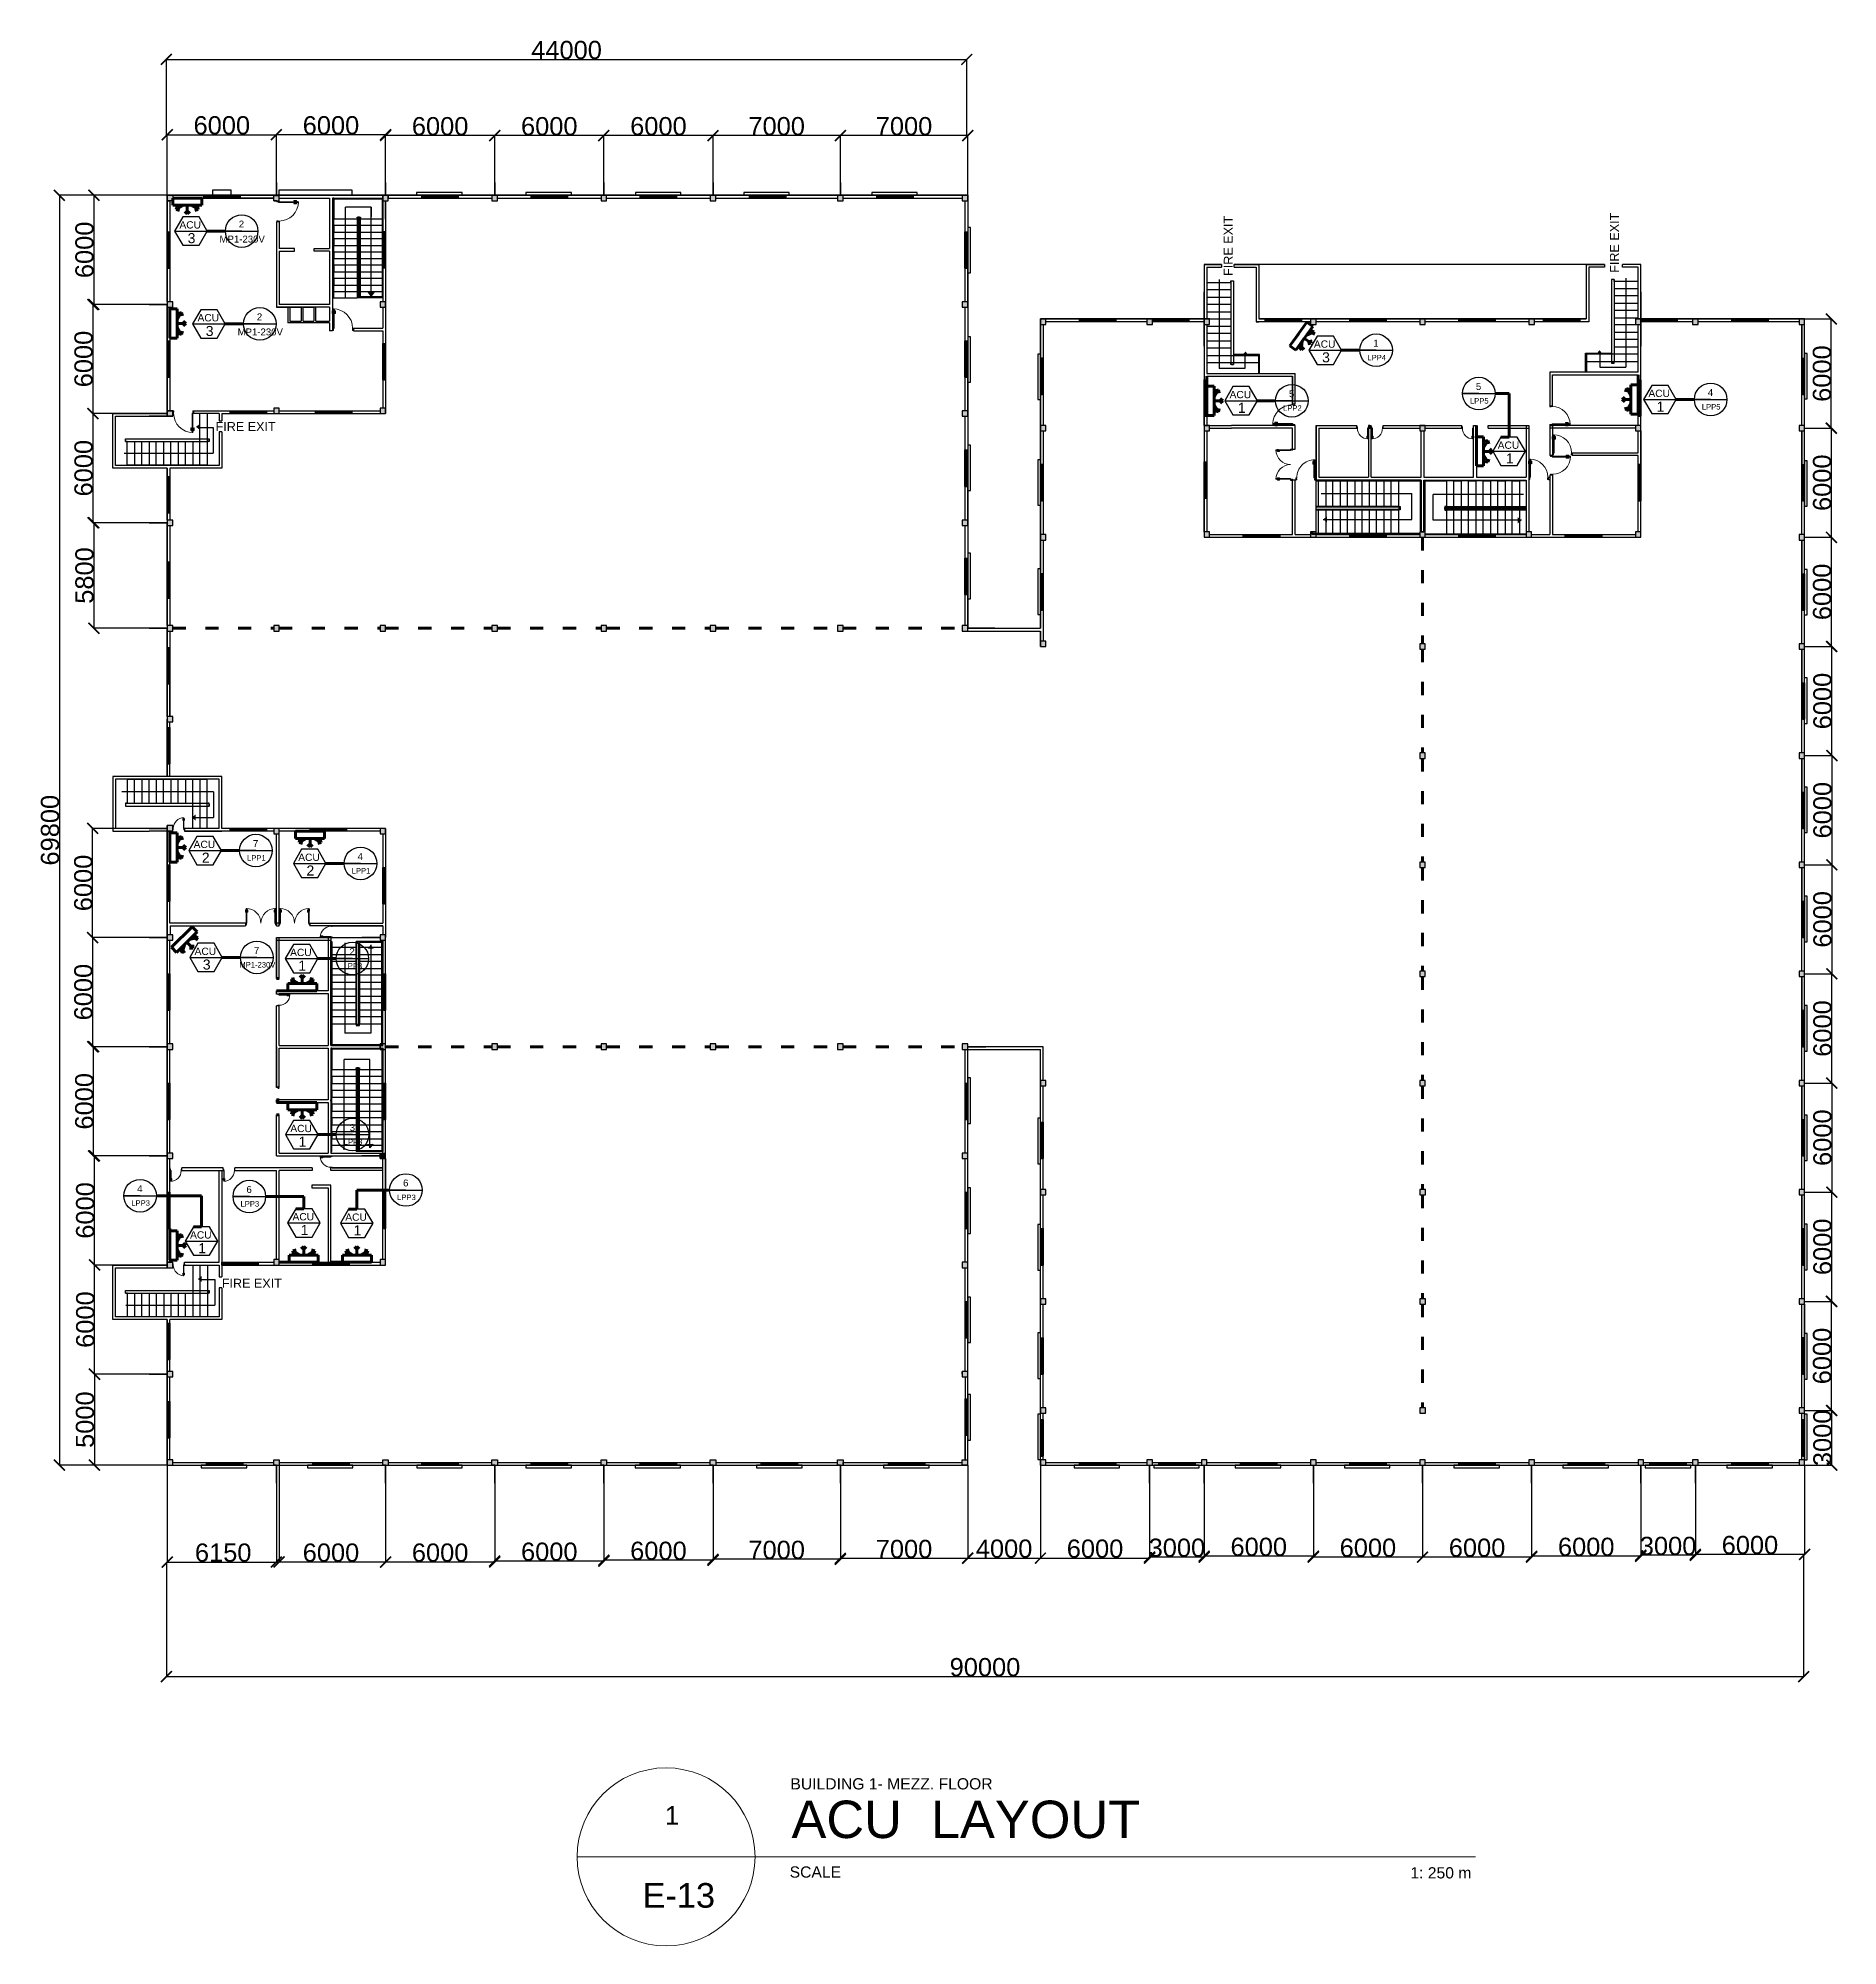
# Model space of a CAD drawing. Header units: millimetres. Extents: x 3339 to 2017737, y 4955 to 2748989.
# Drawn here: x 1580747 to 1679676, y 1636726 to 1741586 of the extents above; entities that cross this region are included whole.
import ezdxf

# ---------------------------------------------------------------- set-up
doc = ezdxf.new("R2010")
doc.units = ezdxf.units.MM
doc.header["$LTSCALE"] = 30
doc.linetypes.add('ACAD_ISO03W100', pattern=[30, 12, -18])
for name, color, linetype, lineweight in [('A-DETL-GENF', 92, 'Continuous', 13), ('A-DOOR', 31, 'Continuous', 13), ('MACH BLOCK', 41, 'Continuous', 5), ('T-WAL', 4, 'Continuous', 5), ('TEXT MACHLAYOUT', 255, 'Continuous', 5)]:
    doc.layers.add(name, color=color, linetype=linetype, lineweight=lineweight)
doc.styles.get("Standard").update_dxf_attribs({"font": 'arial.ttf'})
doc.dimstyles.new('ISO-25', dxfattribs={"dimtxt": 1000, "dimasz": 600, "dimexe": 1.25, "dimexo": 0.625, "dimtad": 1, "dimtxsty": 'Standard', "dimblk": 'ARCHTICK', "dimcen": 2.5, "dimclrd": 4, "dimadec": 0, "dimazin": 0, "dimtfac": 1, "dimtmove": 0, "dimatfit": 3, "dimfxl": 1, "dimarcsym": 0})

msp = doc.modelspace()

# ---------------------------------------------------------------- texts
for p in [(1646416.88, 1728518.876), (1667636.88, 1728688.876)]:
    msp.add_text('FIRE EXIT', height=494.3593, rotation=90).set_placement(p)
for p in [(1590502.521, 1719988.876), (1590844.084, 1672898.947)]:
    msp.add_text('FIRE EXIT', height=494.3593).set_placement(p)
at = {"attachment_point": 1}
for s, width, gutter_width, insert, char_height in [('\\pxt0.39537;ACU', 400.59711, 2002.986, (1588515.277, 1731522.562), 400.59711), ('\\pxqc,t0.39537;2', 377.35925, 1886.796, (1591735.334, 1731558.838), 377.35925), ('3', 551.54222, 2757.711, (1588965.474, 1730870.057), 551.542), ('\\pxqc,t0.39537;MP1-230V', 377.35925, 1886.796, (1591775.334, 1730730.858), 377.35925), ('\\pxt0.39537;ACU', 400.59711, 2002.986, (1589509.117, 1726418.733), 400.59711), ('\\pxqc,t0.39537;2', 377.35925, 1886.796, (1592729.174, 1726455.01), 377.35925), ('3', 551.54222, 2757.711, (1589959.314, 1725766.229), 551.542), ('\\pxqc,t0.39537;MP1-230V', 377.35925, 1886.796, (1592769.174, 1725627.03), 377.35925), ('\\pxt0.39537;ACU', 400.59711, 2002.986, (1650875.172, 1724970.067), 400.59711), ('\\pxqc,t0.39537;1', 377.35925, 1886.796, (1654095.229, 1725006.343), 377.35925), ('3', 551.54222, 2757.711, (1651325.369, 1724317.562), 551.542), ('\\pxqc,t0.39537;LPP4', 377.35925, 1886.796, (1654135.229, 1724178.364), 300), ('\\pxt0.39537;ACU', 400.59711, 2002.986, (1646242.264, 1722194.336), 400.59711), ('\\pxqc,t0.39537;5', 377.35925, 1886.796, (1649462.322, 1722230.613), 377.35925), ('\\pxqc,t0.39537;5', 377.35925, 1886.796, (1659736.349, 1722627.007), 377.35925), ('\\pxt0.39537;ACU', 400.59711, 2002.986, (1669264.414, 1722262.302), 400.59711), ('\\pxqc,t0.39537;4', 377.35925, 1886.796, (1672484.472, 1722298.578), 377.35925), ('1', 551.54222, 2757.711, (1646692.462, 1721541.832), 551.542), ('\\pxqc,t0.39537;LPP2', 377.35925, 1886.796, (1649502.322, 1721402.633), 300), ('\\pxqc,t0.39537;LPP5', 377.35925, 1886.796, (1659776.349, 1721799.028), 300), ('1', 551.54222, 2757.711, (1669714.612, 1721609.798), 551.542), ('\\pxqc,t0.39537;LPP5', 377.35925, 1886.796, (1672524.472, 1721470.599), 300), ('\\pxt0.39537;ACU', 400.59711, 2002.986, (1660980.28, 1719415.458), 400.59711), ('1', 551.54222, 2757.711, (1661430.477, 1718762.953), 551.542), ('\\pxt0.39537;ACU', 400.59711, 2002.986, (1589295.054, 1697469.205), 400.59711), ('2', 551.54222, 2757.711, (1589745.251, 1696816.7), 551.542), ('\\pxqc,t0.39537;LPP1', 377.35925, 1886.796, (1592555.111, 1696677.501), 300), ('\\pxqc,t0.39537;7', 377.35925, 1886.796, (1592515.111, 1697505.481), 377.35925), ('\\pxt0.39537;ACU', 400.59711, 2002.986, (1595045.632, 1696761.033), 400.59711), ('\\pxqc,t0.39537;4', 377.35925, 1886.796, (1598265.689, 1696797.309), 377.35925), ('2', 551.54222, 2757.711, (1595495.829, 1696108.528), 551.542), ('\\pxqc,t0.39537;LPP1', 377.35925, 1886.796, (1598305.689, 1695969.329), 300), ('\\pxt0.39537;ACU', 400.59711, 2002.986, (1589347.956, 1691593.552), 400.59711), ('\\pxqc,t0.39537;7', 377.35925, 1886.796, (1592568.014, 1691629.828), 377.35925), ('\\pxt0.39537;ACU', 400.59711, 2002.986, (1594599.268, 1691532.981), 400.59711), ('\\pxqc,t0.39537;2', 377.35925, 1886.796, (1597819.325, 1691569.258), 377.35925), ('3', 551.54222, 2757.711, (1589798.154, 1690941.047), 551.542), ('\\pxqc,t0.39537;MP1-230V', 377.35925, 1886.796, (1592608.014, 1690801.849), 300), ('1', 551.54222, 2757.711, (1595049.465, 1690880.477), 551.542), ('\\pxqc,t0.39537;LPP3', 377.35925, 1886.796, (1597859.325, 1690741.278), 300), ('\\pxt0.39537;ACU', 400.59711, 2002.986, (1594612.067, 1681855.274), 400.59711), ('1', 551.54222, 2757.711, (1595062.264, 1681202.77), 551.542), ('\\pxqc,t0.39537;LPP3', 377.35925, 1886.796, (1597872.124, 1681063.571), 300), ('\\pxqc,t0.39537;3', 377.35925, 1886.796, (1597832.124, 1681891.551), 377.35925), ('\\pxqc,t0.39537;6', 377.35925, 1886.796, (1600765.514, 1678846.509), 377.35925), ('\\pxqc,t0.39537;4', 377.35925, 1886.796, (1586150.369, 1678534.456), 377.35925), ('\\pxqc,t0.39537;6', 377.35925, 1886.796, (1592156.499, 1678488.588), 377.35925), ('\\pxqc,t0.39537;LPP3', 377.35925, 1886.796, (1600805.514, 1678018.53), 300), ('\\pxqc,t0.39537;LPP3', 377.35925, 1886.796, (1586190.369, 1677706.476), 300), ('\\pxqc,t0.39537;LPP3', 377.35925, 1886.796, (1592196.499, 1677660.608), 300), ('\\pxt0.39537;ACU', 400.59711, 2002.986, (1594730.031, 1677003.721), 400.59711), ('\\pxt0.39537;ACU', 400.59711, 2002.986, (1597631.771, 1676982.79), 400.59711), ('\\pxt0.39537;ACU', 400.59711, 2002.986, (1589099.656, 1676004.349), 400.59711), ('1', 551.54222, 2757.711, (1595180.228, 1676351.216), 551.542), ('1', 551.54222, 2757.711, (1598081.968, 1676330.285), 551.542), ('1', 551.54222, 2757.711, (1589549.854, 1675351.844), 551.542)]:
    msp.add_mtext_dynamic_manual_height_columns(s, width=width, gutter_width=gutter_width, heights=[0], dxfattribs=dict(at, insert=insert, char_height=char_height))
at = {"layer": 'TEXT MACHLAYOUT', "attachment_point": 1}
for s, width, gutter_width, heights, insert, char_height in [('BUILDING 1- MEZZ. FLOOR', 13243.68174, 3086.648, [0], (1622097.478, 1645940.467), 617.32954), ('1', 2882.53405, 3086.648, [0], (1615198.568, 1644410.482), 1028.883), ('ACU  LAYOUT', 34622.34682, 10288.826, [9272.543], (1622157.991, 1644708.046), 2057.76512), ('SCALE', 2737.46449, 3086.648, [0], (1622056.123, 1641092.565), 617.3295), ('E-13', 3700.21277, 3086.648, [0], (1613967.566, 1640175.884), 1352.3058), ('\\pxi-3,l4,t4;1: 250 m', 5111.62268, 3086.648, [0], (1655558.683, 1641048.363), 617.32954)]:
    msp.add_mtext_dynamic_manual_height_columns(s, width=width, gutter_width=gutter_width, heights=heights, dxfattribs=dict(at, insert=insert, char_height=char_height))

# ---------------------------------------------------------------- blocks, each defined once
blk = doc.blocks.new('D4')
at = {"layer": 'A-DETL-GENF'}
for p, q in [((-1072, -29), (-1072, -112)), ((-1052, -29), (-1072, -29)), ((-1060, -41), (-1072, -30)), ((-1072, -112), (-1060, -112)), ((-1059, -112), (-1072, -112)), ((-1072, -112), (-1072, -150)), ((-1072, -150), (-1059, -150)), ((-1060, -112), (-1060, -41)), ((-1060, -41), (-1052, -41)), ((-1059, -150), (-1059, -112)), ((-1059, -115), (-1059, -147)), ((-1027, -115), (-1059, -115)), ((-1059, -147), (-1027, -147)), ((-1052, -41), (-1052, -29)), ((-1021, -74), (-1027, -80)), ((-1027, -80), (-1027, -182)), ((-1027, -147), (-1027, -115)), ((-1027, -182), (-1021, -188)), ((-1021, -188), (-1021, -74)), ((-974, -80), (-981, -74)), ((-981, -74), (-981, -188)), ((-981, -188), (-974, -182)), ((-974, -182), (-974, -80)), ((-943, -115), (-974, -115)), ((-974, -115), (-974, -147)), ((-974, -147), (-943, -147)), ((-930, -29), (-949, -29)), ((-949, -29), (-949, -41)), ((-949, -41), (-941, -41)), ((-943, -112), (-943, -150)), ((-930, -112), (-943, -112)), ((-943, -147), (-943, -115)), ((-943, -150), (-930, -150)), ((-941, -41), (-930, -30)), ((-941, -41), (-941, -112)), ((-941, -112), (-930, -112)), ((-930, -112), (-930, -29)), ((-930, -150), (-930, -112))]:
    blk.add_line(p, q, dxfattribs=at)
at = {"layer": 'A-DOOR', "lineweight": 18}
for p, q in [((-1059, 683), (-1024, 683)), ((-1014, 683), (-1059, 683)), ((-1059, 683), (-1059, 583)), ((-1059, 583), (-1024, 583)), ((-1024, 583), (-1024, 626)), ((-1024, 626), (-1014, 626)), ((-981, 583), (-1021, 583)), ((-1021, 583), (-1021, -231)), ((-1014, 626), (-1014, 683)), ((-981, -231), (-981, 583)), ((-169, 683), (-214, 683)), ((-214, 683), (-214, 626)), ((-214, 626), (-204, 626)), ((-204, 683), (-169, 683)), ((-204, 626), (-204, 583)), ((-204, 583), (-169, 583)), ((-169, 583), (-169, 683)), ((-1021, -231), (-981, -231))]:
    blk.add_line(p, q, dxfattribs=at)
at = {"layer": 'A-DOOR'}
blk.add_arc((-1021, 583), 814, 270, 0, dxfattribs=at)
blk = doc.blocks.new('_ArchTick')
at = {"color": 0, "linetype": 'ByBlock', "const_width": 0.15}
blk.add_lwpolyline([(-0.5, -0.5), (0.5, 0.5)], dxfattribs=at)
blk = doc.blocks.new('*D423')
at = {"color": 0, "lineweight": -2, "transparency": 16777216}
for p, q in [((1587843, 1732949), (1581914, 1732949)), ((1587843, 1663149), (1581914, 1663149))]:
    blk.add_line(p, q, dxfattribs=at)
at = {"color": 4, "lineweight": -2, "transparency": 16777216}
blk.add_line((1581915, 1732949), (1581915, 1663149), dxfattribs=at)
at = {"layer": 'Defpoints', "color": 0, "transparency": 16777216}
for p in [(1587844, 1732949), (1581915, 1663149), (1587844, 1663149)]:
    blk.add_point(p, dxfattribs=at)
at = {"color": 4, "lineweight": -2, "transparency": 16777216, "xscale": 600, "yscale": 600, "zscale": 600}
for p, rotation in [((1581915, 1732949), 90), ((1581915, 1663149), 270)]:
    blk.add_blockref('_ArchTick', p, dxfattribs=dict(at, rotation=rotation))
at = {"color": 0, "transparency": 16777216, "insert": (1581404, 1698049), "char_height": 1000, "attachment_point": 5, "rotation": 90}
blk.add_mtext('69800', dxfattribs=at)
blk = doc.blocks.new('*D424')
at = {"color": 0, "lineweight": -2, "transparency": 16777216}
for p, q in [((1586843, 1714949), (1583807, 1714949)), ((1586843, 1709149), (1583807, 1709149))]:
    blk.add_line(p, q, dxfattribs=at)
at = {"color": 4, "lineweight": -2, "transparency": 16777216}
blk.add_line((1583808, 1714949), (1583808, 1709149), dxfattribs=at)
at = {"layer": 'Defpoints', "color": 0, "transparency": 16777216}
for p in [(1586844, 1714949), (1583808, 1709149), (1586844, 1709149)]:
    blk.add_point(p, dxfattribs=at)
at = {"color": 4, "lineweight": -2, "transparency": 16777216, "xscale": 600, "yscale": 600, "zscale": 600}
for p, rotation in [((1583808, 1714949), 90), ((1583808, 1709149), 270)]:
    blk.add_blockref('_ArchTick', p, dxfattribs=dict(at, rotation=rotation))
at = {"color": 0, "transparency": 16777216, "insert": (1583297, 1712049), "char_height": 1000, "attachment_point": 5, "rotation": 90}
blk.add_mtext('5800', dxfattribs=at)
blk = doc.blocks.new('*D425')
at = {"color": 0, "lineweight": -2, "transparency": 16777216}
for p, q in [((1587843, 1720949), (1583757, 1720949)), ((1587843, 1714949), (1583757, 1714949))]:
    blk.add_line(p, q, dxfattribs=at)
at = {"color": 4, "lineweight": -2, "transparency": 16777216}
blk.add_line((1583758, 1720949), (1583758, 1714949), dxfattribs=at)
at = {"layer": 'Defpoints', "color": 0, "transparency": 16777216}
for p in [(1587844, 1720949), (1583758, 1714949), (1587844, 1714949)]:
    blk.add_point(p, dxfattribs=at)
at = {"color": 4, "lineweight": -2, "transparency": 16777216, "xscale": 600, "yscale": 600, "zscale": 600}
for p, rotation in [((1583758, 1720949), 90), ((1583758, 1714949), 270)]:
    blk.add_blockref('_ArchTick', p, dxfattribs=dict(at, rotation=rotation))
at = {"color": 0, "transparency": 16777216, "insert": (1583247, 1717949), "char_height": 1000, "attachment_point": 5, "rotation": 90}
blk.add_mtext('6000', dxfattribs=at)
blk = doc.blocks.new('*D426')
at = {"color": 0, "lineweight": -2, "transparency": 16777216}
for p, q in [((1586843, 1726949), (1583757, 1726949)), ((1586843, 1720949), (1583757, 1720949))]:
    blk.add_line(p, q, dxfattribs=at)
at = {"color": 4, "lineweight": -2, "transparency": 16777216}
blk.add_line((1583758, 1726949), (1583758, 1720949), dxfattribs=at)
at = {"layer": 'Defpoints', "color": 0, "transparency": 16777216}
for p in [(1586844, 1726949), (1583758, 1720949), (1586844, 1720949)]:
    blk.add_point(p, dxfattribs=at)
at = {"color": 4, "lineweight": -2, "transparency": 16777216, "xscale": 600, "yscale": 600, "zscale": 600}
for p, rotation in [((1583758, 1726949), 90), ((1583758, 1720949), 270)]:
    blk.add_blockref('_ArchTick', p, dxfattribs=dict(at, rotation=rotation))
at = {"color": 0, "transparency": 16777216, "insert": (1583247, 1723949), "char_height": 1000, "attachment_point": 5, "rotation": 90}
blk.add_mtext('6000', dxfattribs=at)
blk = doc.blocks.new('*D427')
at = {"color": 0, "lineweight": -2, "transparency": 16777216}
for p, q in [((1587843, 1732949), (1583807, 1732949)), ((1587843, 1726949), (1583807, 1726949))]:
    blk.add_line(p, q, dxfattribs=at)
at = {"color": 4, "lineweight": -2, "transparency": 16777216}
blk.add_line((1583808, 1732949), (1583808, 1726949), dxfattribs=at)
at = {"layer": 'Defpoints', "color": 0, "transparency": 16777216}
for p in [(1587844, 1732949), (1583808, 1726949), (1587844, 1726949)]:
    blk.add_point(p, dxfattribs=at)
at = {"color": 4, "lineweight": -2, "transparency": 16777216, "xscale": 600, "yscale": 600, "zscale": 600}
for p, rotation in [((1583808, 1732949), 90), ((1583808, 1726949), 270)]:
    blk.add_blockref('_ArchTick', p, dxfattribs=dict(at, rotation=rotation))
at = {"color": 0, "transparency": 16777216, "insert": (1583297, 1729949), "char_height": 1000, "attachment_point": 5, "rotation": 90}
blk.add_mtext('6000', dxfattribs=at)
blk = doc.blocks.new('*D428')
at = {"color": 0, "lineweight": -2, "transparency": 16777216}
for p, q in [((1587844, 1732950), (1587844, 1736280)), ((1593844, 1732950), (1593844, 1736280))]:
    blk.add_line(p, q, dxfattribs=at)
at = {"color": 4, "lineweight": -2, "transparency": 16777216}
blk.add_line((1587844, 1736279), (1593844, 1736279), dxfattribs=at)
at = {"layer": 'Defpoints', "color": 0, "transparency": 16777216}
for p in [(1593844, 1736279), (1587844, 1732949), (1593844, 1732949)]:
    blk.add_point(p, dxfattribs=at)
at = {"color": 4, "lineweight": -2, "transparency": 16777216, "xscale": 600, "yscale": 600, "zscale": 600, "rotation": 180}
blk.add_blockref('_ArchTick', (1587844, 1736279), dxfattribs=at)
at = {"color": 4, "lineweight": -2, "transparency": 16777216, "xscale": 600, "yscale": 600, "zscale": 600}
blk.add_blockref('_ArchTick', (1593844, 1736279), dxfattribs=at)
at = {"color": 0, "transparency": 16777216, "insert": (1590844, 1736790), "char_height": 1000, "attachment_point": 5}
blk.add_mtext('6000', dxfattribs=at)
blk = doc.blocks.new('*D429')
at = {"color": 0, "lineweight": -2, "transparency": 16777216}
for p, q in [((1593844, 1733645), (1593844, 1736280)), ((1599844, 1733645), (1599844, 1736280))]:
    blk.add_line(p, q, dxfattribs=at)
at = {"color": 4, "lineweight": -2, "transparency": 16777216}
blk.add_line((1599844, 1736279), (1593844, 1736279), dxfattribs=at)
at = {"layer": 'Defpoints', "color": 0, "transparency": 16777216}
for p in [(1593844, 1736279), (1593844, 1733645), (1599844, 1733645)]:
    blk.add_point(p, dxfattribs=at)
at = {"color": 4, "lineweight": -2, "transparency": 16777216, "xscale": 600, "yscale": 600, "zscale": 600, "rotation": 180}
blk.add_blockref('_ArchTick', (1593844, 1736279), dxfattribs=at)
at = {"color": 4, "lineweight": -2, "transparency": 16777216, "xscale": 600, "yscale": 600, "zscale": 600}
blk.add_blockref('_ArchTick', (1599844, 1736279), dxfattribs=at)
at = {"color": 0, "transparency": 16777216, "insert": (1596844, 1736790), "char_height": 1000, "attachment_point": 5}
blk.add_mtext('6000', dxfattribs=at)
blk = doc.blocks.new('*D430')
at = {"color": 0, "lineweight": -2, "transparency": 16777216}
for p, q in [((1599844, 1733645), (1599844, 1736230)), ((1605844, 1733645), (1605844, 1736230))]:
    blk.add_line(p, q, dxfattribs=at)
at = {"color": 4, "lineweight": -2, "transparency": 16777216}
blk.add_line((1605844, 1736229), (1599844, 1736229), dxfattribs=at)
at = {"layer": 'Defpoints', "color": 0, "transparency": 16777216}
for p in [(1599844, 1736229), (1599844, 1733645), (1605844, 1733645)]:
    blk.add_point(p, dxfattribs=at)
at = {"color": 4, "lineweight": -2, "transparency": 16777216, "xscale": 600, "yscale": 600, "zscale": 600, "rotation": 180}
blk.add_blockref('_ArchTick', (1599844, 1736229), dxfattribs=at)
at = {"color": 4, "lineweight": -2, "transparency": 16777216, "xscale": 600, "yscale": 600, "zscale": 600}
blk.add_blockref('_ArchTick', (1605844, 1736229), dxfattribs=at)
at = {"color": 0, "transparency": 16777216, "insert": (1602844, 1736740), "char_height": 1000, "attachment_point": 5}
blk.add_mtext('6000', dxfattribs=at)
blk = doc.blocks.new('*D431')
at = {"color": 0, "lineweight": -2, "transparency": 16777216}
for p, q in [((1605844, 1733645), (1605844, 1736230)), ((1611844, 1733645), (1611844, 1736230))]:
    blk.add_line(p, q, dxfattribs=at)
at = {"color": 4, "lineweight": -2, "transparency": 16777216}
blk.add_line((1611844, 1736229), (1605844, 1736229), dxfattribs=at)
at = {"layer": 'Defpoints', "color": 0, "transparency": 16777216}
for p in [(1605844, 1736229), (1605844, 1733645), (1611844, 1733645)]:
    blk.add_point(p, dxfattribs=at)
at = {"color": 4, "lineweight": -2, "transparency": 16777216, "xscale": 600, "yscale": 600, "zscale": 600, "rotation": 180}
blk.add_blockref('_ArchTick', (1605844, 1736229), dxfattribs=at)
at = {"color": 4, "lineweight": -2, "transparency": 16777216, "xscale": 600, "yscale": 600, "zscale": 600}
blk.add_blockref('_ArchTick', (1611844, 1736229), dxfattribs=at)
at = {"color": 0, "transparency": 16777216, "insert": (1608844, 1736740), "char_height": 1000, "attachment_point": 5}
blk.add_mtext('6000', dxfattribs=at)
blk = doc.blocks.new('*D432')
at = {"color": 0, "lineweight": -2, "transparency": 16777216}
for p, q in [((1611844, 1733645), (1611844, 1736232)), ((1617844, 1733645), (1617844, 1736232))]:
    blk.add_line(p, q, dxfattribs=at)
at = {"color": 4, "lineweight": -2, "transparency": 16777216}
blk.add_line((1617844, 1736230), (1611844, 1736230), dxfattribs=at)
at = {"layer": 'Defpoints', "color": 0, "transparency": 16777216}
for p in [(1611844, 1736230), (1611844, 1733645), (1617844, 1733645)]:
    blk.add_point(p, dxfattribs=at)
at = {"color": 4, "lineweight": -2, "transparency": 16777216, "xscale": 600, "yscale": 600, "zscale": 600, "rotation": 180}
blk.add_blockref('_ArchTick', (1611844, 1736230), dxfattribs=at)
at = {"color": 4, "lineweight": -2, "transparency": 16777216, "xscale": 600, "yscale": 600, "zscale": 600}
blk.add_blockref('_ArchTick', (1617844, 1736230), dxfattribs=at)
at = {"color": 0, "transparency": 16777216, "insert": (1614844, 1736742), "char_height": 1000, "attachment_point": 5}
blk.add_mtext('6000', dxfattribs=at)
blk = doc.blocks.new('*D433')
at = {"color": 0, "lineweight": -2, "transparency": 16777216}
for p, q in [((1617844, 1733645), (1617844, 1736232)), ((1624844, 1733645), (1624844, 1736232))]:
    blk.add_line(p, q, dxfattribs=at)
at = {"color": 4, "lineweight": -2, "transparency": 16777216}
blk.add_line((1624844, 1736230), (1617844, 1736230), dxfattribs=at)
at = {"layer": 'Defpoints', "color": 0, "transparency": 16777216}
for p in [(1617844, 1736230), (1617844, 1733645), (1624844, 1733645)]:
    blk.add_point(p, dxfattribs=at)
at = {"color": 4, "lineweight": -2, "transparency": 16777216, "xscale": 600, "yscale": 600, "zscale": 600, "rotation": 180}
blk.add_blockref('_ArchTick', (1617844, 1736230), dxfattribs=at)
at = {"color": 4, "lineweight": -2, "transparency": 16777216, "xscale": 600, "yscale": 600, "zscale": 600}
blk.add_blockref('_ArchTick', (1624844, 1736230), dxfattribs=at)
at = {"color": 0, "transparency": 16777216, "insert": (1621344, 1736742), "char_height": 1000, "attachment_point": 5}
blk.add_mtext('7000', dxfattribs=at)
blk = doc.blocks.new('*D434')
at = {"color": 0, "lineweight": -2, "transparency": 16777216}
for p, q in [((1624844, 1732950), (1624844, 1736232)), ((1631844, 1732950), (1631844, 1736232))]:
    blk.add_line(p, q, dxfattribs=at)
at = {"color": 4, "lineweight": -2, "transparency": 16777216}
blk.add_line((1631844, 1736230), (1624844, 1736230), dxfattribs=at)
at = {"layer": 'Defpoints', "color": 0, "transparency": 16777216}
for p in [(1624844, 1736230), (1624844, 1732949), (1631844, 1732949)]:
    blk.add_point(p, dxfattribs=at)
at = {"color": 4, "lineweight": -2, "transparency": 16777216, "xscale": 600, "yscale": 600, "zscale": 600, "rotation": 180}
blk.add_blockref('_ArchTick', (1624844, 1736230), dxfattribs=at)
at = {"color": 4, "lineweight": -2, "transparency": 16777216, "xscale": 600, "yscale": 600, "zscale": 600}
blk.add_blockref('_ArchTick', (1631844, 1736230), dxfattribs=at)
at = {"color": 0, "transparency": 16777216, "insert": (1628344, 1736742), "char_height": 1000, "attachment_point": 5}
blk.add_mtext('7000', dxfattribs=at)
blk = doc.blocks.new('*D244')
at = {"color": 0, "lineweight": -2, "transparency": 16777216}
for p, q in [((1587794, 1736230), (1587794, 1740420)), ((1631794, 1736181), (1631794, 1740420))]:
    blk.add_line(p, q, dxfattribs=at)
at = {"color": 4, "lineweight": -2, "transparency": 16777216}
blk.add_line((1587794, 1740419), (1631794, 1740419), dxfattribs=at)
at = {"layer": 'Defpoints', "color": 0, "transparency": 16777216}
for p in [(1631794, 1740419), (1587794, 1736229), (1631794, 1736180)]:
    blk.add_point(p, dxfattribs=at)
at = {"color": 4, "lineweight": -2, "transparency": 16777216, "xscale": 600, "yscale": 600, "zscale": 600, "rotation": 180}
blk.add_blockref('_ArchTick', (1587794, 1740419), dxfattribs=at)
at = {"color": 4, "lineweight": -2, "transparency": 16777216, "xscale": 600, "yscale": 600, "zscale": 600}
blk.add_blockref('_ArchTick', (1631794, 1740419), dxfattribs=at)
at = {"color": 0, "transparency": 16777216, "insert": (1609794, 1740930), "char_height": 1000, "attachment_point": 5}
blk.add_mtext('44000', dxfattribs=at)
blk = doc.blocks.new('*D435')
at = {"color": 0, "lineweight": -2, "transparency": 16777216}
for p, q in [((1587844, 1663148), (1587844, 1657823)), ((1593994, 1663298), (1593994, 1657823))]:
    blk.add_line(p, q, dxfattribs=at)
at = {"color": 4, "lineweight": -2, "transparency": 16777216}
blk.add_line((1587844, 1657824), (1593994, 1657824), dxfattribs=at)
at = {"layer": 'Defpoints', "color": 0, "transparency": 16777216}
for p in [(1587844, 1663149), (1593994, 1663299), (1593994, 1657824)]:
    blk.add_point(p, dxfattribs=at)
at = {"color": 4, "lineweight": -2, "transparency": 16777216, "xscale": 600, "yscale": 600, "zscale": 600, "rotation": 180}
blk.add_blockref('_ArchTick', (1587844, 1657824), dxfattribs=at)
at = {"color": 4, "lineweight": -2, "transparency": 16777216, "xscale": 600, "yscale": 600, "zscale": 600}
blk.add_blockref('_ArchTick', (1593994, 1657824), dxfattribs=at)
at = {"color": 0, "transparency": 16777216, "insert": (1590919, 1658335), "char_height": 1000, "attachment_point": 5}
blk.add_mtext('6150', dxfattribs=at)
blk = doc.blocks.new('*D436')
at = {"color": 0, "lineweight": -2, "transparency": 16777216}
for p, q in [((1593844, 1662148), (1593844, 1657823)), ((1599844, 1662148), (1599844, 1657823))]:
    blk.add_line(p, q, dxfattribs=at)
at = {"color": 4, "lineweight": -2, "transparency": 16777216}
blk.add_line((1599844, 1657824), (1593844, 1657824), dxfattribs=at)
at = {"layer": 'Defpoints', "color": 0, "transparency": 16777216}
for p in [(1593844, 1662149), (1599844, 1662149), (1593844, 1657824)]:
    blk.add_point(p, dxfattribs=at)
at = {"color": 4, "lineweight": -2, "transparency": 16777216, "xscale": 600, "yscale": 600, "zscale": 600, "rotation": 180}
blk.add_blockref('_ArchTick', (1593844, 1657824), dxfattribs=at)
at = {"color": 4, "lineweight": -2, "transparency": 16777216, "xscale": 600, "yscale": 600, "zscale": 600}
blk.add_blockref('_ArchTick', (1599844, 1657824), dxfattribs=at)
at = {"color": 0, "transparency": 16777216, "insert": (1596844, 1658335), "char_height": 1000, "attachment_point": 5}
blk.add_mtext('6000', dxfattribs=at)
blk = doc.blocks.new('*D437')
at = {"color": 0, "lineweight": -2, "transparency": 16777216}
for p, q in [((1599844, 1662148), (1599844, 1657823)), ((1605844, 1662148), (1605844, 1657823))]:
    blk.add_line(p, q, dxfattribs=at)
at = {"color": 4, "lineweight": -2, "transparency": 16777216}
blk.add_line((1605844, 1657824), (1599844, 1657824), dxfattribs=at)
at = {"layer": 'Defpoints', "color": 0, "transparency": 16777216}
for p in [(1599844, 1662149), (1605844, 1662149), (1599844, 1657824)]:
    blk.add_point(p, dxfattribs=at)
at = {"color": 4, "lineweight": -2, "transparency": 16777216, "xscale": 600, "yscale": 600, "zscale": 600, "rotation": 180}
blk.add_blockref('_ArchTick', (1599844, 1657824), dxfattribs=at)
at = {"color": 4, "lineweight": -2, "transparency": 16777216, "xscale": 600, "yscale": 600, "zscale": 600}
blk.add_blockref('_ArchTick', (1605844, 1657824), dxfattribs=at)
at = {"color": 0, "transparency": 16777216, "insert": (1602844, 1658335), "char_height": 1000, "attachment_point": 5}
blk.add_mtext('6000', dxfattribs=at)
blk = doc.blocks.new('*D438')
at = {"color": 0, "lineweight": -2, "transparency": 16777216}
for p, q in [((1605844, 1662148), (1605844, 1657873)), ((1611844, 1662148), (1611844, 1657873))]:
    blk.add_line(p, q, dxfattribs=at)
at = {"color": 4, "lineweight": -2, "transparency": 16777216}
blk.add_line((1611844, 1657874), (1605844, 1657874), dxfattribs=at)
at = {"layer": 'Defpoints', "color": 0, "transparency": 16777216}
for p in [(1605844, 1662149), (1611844, 1662149), (1605844, 1657874)]:
    blk.add_point(p, dxfattribs=at)
at = {"color": 4, "lineweight": -2, "transparency": 16777216, "xscale": 600, "yscale": 600, "zscale": 600, "rotation": 180}
blk.add_blockref('_ArchTick', (1605844, 1657874), dxfattribs=at)
at = {"color": 4, "lineweight": -2, "transparency": 16777216, "xscale": 600, "yscale": 600, "zscale": 600}
blk.add_blockref('_ArchTick', (1611844, 1657874), dxfattribs=at)
at = {"color": 0, "transparency": 16777216, "insert": (1608844, 1658385), "char_height": 1000, "attachment_point": 5}
blk.add_mtext('6000', dxfattribs=at)
blk = doc.blocks.new('*D439')
at = {"color": 0, "lineweight": -2, "transparency": 16777216}
for p, q in [((1611844, 1662148), (1611844, 1657923)), ((1617844, 1662148), (1617844, 1657923))]:
    blk.add_line(p, q, dxfattribs=at)
at = {"color": 4, "lineweight": -2, "transparency": 16777216}
blk.add_line((1617844, 1657924), (1611844, 1657924), dxfattribs=at)
at = {"layer": 'Defpoints', "color": 0, "transparency": 16777216}
for p in [(1611844, 1662149), (1617844, 1662149), (1611844, 1657924)]:
    blk.add_point(p, dxfattribs=at)
at = {"color": 4, "lineweight": -2, "transparency": 16777216, "xscale": 600, "yscale": 600, "zscale": 600, "rotation": 180}
blk.add_blockref('_ArchTick', (1611844, 1657924), dxfattribs=at)
at = {"color": 4, "lineweight": -2, "transparency": 16777216, "xscale": 600, "yscale": 600, "zscale": 600}
blk.add_blockref('_ArchTick', (1617844, 1657924), dxfattribs=at)
at = {"color": 0, "transparency": 16777216, "insert": (1614844, 1658435), "char_height": 1000, "attachment_point": 5}
blk.add_mtext('6000', dxfattribs=at)
blk = doc.blocks.new('*D440')
at = {"color": 0, "lineweight": -2, "transparency": 16777216}
for p, q in [((1617844, 1662148), (1617844, 1657973)), ((1624844, 1662148), (1624844, 1657973))]:
    blk.add_line(p, q, dxfattribs=at)
at = {"color": 4, "lineweight": -2, "transparency": 16777216}
blk.add_line((1624844, 1657974), (1617844, 1657974), dxfattribs=at)
at = {"layer": 'Defpoints', "color": 0, "transparency": 16777216}
for p in [(1617844, 1662149), (1624844, 1662149), (1617844, 1657974)]:
    blk.add_point(p, dxfattribs=at)
at = {"color": 4, "lineweight": -2, "transparency": 16777216, "xscale": 600, "yscale": 600, "zscale": 600, "rotation": 180}
blk.add_blockref('_ArchTick', (1617844, 1657974), dxfattribs=at)
at = {"color": 4, "lineweight": -2, "transparency": 16777216, "xscale": 600, "yscale": 600, "zscale": 600}
blk.add_blockref('_ArchTick', (1624844, 1657974), dxfattribs=at)
at = {"color": 0, "transparency": 16777216, "insert": (1621344, 1658485), "char_height": 1000, "attachment_point": 5}
blk.add_mtext('7000', dxfattribs=at)
blk = doc.blocks.new('*D441')
at = {"color": 0, "lineweight": -2, "transparency": 16777216}
for p, q in [((1624844, 1663148), (1624844, 1658023)), ((1631844, 1663148), (1631844, 1658023))]:
    blk.add_line(p, q, dxfattribs=at)
at = {"color": 4, "lineweight": -2, "transparency": 16777216}
blk.add_line((1631844, 1658024), (1624844, 1658024), dxfattribs=at)
at = {"layer": 'Defpoints', "color": 0, "transparency": 16777216}
for p in [(1624844, 1663149), (1631844, 1663149), (1624844, 1658024)]:
    blk.add_point(p, dxfattribs=at)
at = {"color": 4, "lineweight": -2, "transparency": 16777216, "xscale": 600, "yscale": 600, "zscale": 600, "rotation": 180}
blk.add_blockref('_ArchTick', (1624844, 1658024), dxfattribs=at)
at = {"color": 4, "lineweight": -2, "transparency": 16777216, "xscale": 600, "yscale": 600, "zscale": 600}
blk.add_blockref('_ArchTick', (1631844, 1658024), dxfattribs=at)
at = {"color": 0, "transparency": 16777216, "insert": (1628344, 1658535), "char_height": 1000, "attachment_point": 5}
blk.add_mtext('7000', dxfattribs=at)
blk = doc.blocks.new('*D442')
at = {"color": 0, "lineweight": -2, "transparency": 16777216}
for p, q in [((1631844, 1663148), (1631844, 1658040)), ((1635844, 1663148), (1635844, 1658040))]:
    blk.add_line(p, q, dxfattribs=at)
at = {"color": 4, "lineweight": -2, "transparency": 16777216}
blk.add_line((1631844, 1658042), (1635844, 1658042), dxfattribs=at)
at = {"layer": 'Defpoints', "color": 0, "transparency": 16777216}
for p in [(1631844, 1663149), (1635844, 1663149), (1635844, 1658042)]:
    blk.add_point(p, dxfattribs=at)
at = {"color": 4, "lineweight": -2, "transparency": 16777216, "xscale": 600, "yscale": 600, "zscale": 600, "rotation": 180}
blk.add_blockref('_ArchTick', (1631844, 1658042), dxfattribs=at)
at = {"color": 4, "lineweight": -2, "transparency": 16777216, "xscale": 600, "yscale": 600, "zscale": 600}
blk.add_blockref('_ArchTick', (1635844, 1658042), dxfattribs=at)
at = {"color": 0, "transparency": 16777216, "insert": (1633844, 1658553), "char_height": 1000, "attachment_point": 5}
blk.add_mtext('4000', dxfattribs=at)
blk = doc.blocks.new('*D443')
at = {"color": 0, "lineweight": -2, "transparency": 16777216}
for p, q in [((1635844, 1662148), (1635844, 1658040)), ((1641844, 1662148), (1641844, 1658040))]:
    blk.add_line(p, q, dxfattribs=at)
at = {"color": 4, "lineweight": -2, "transparency": 16777216}
blk.add_line((1635844, 1658042), (1641844, 1658042), dxfattribs=at)
at = {"layer": 'Defpoints', "color": 0, "transparency": 16777216}
for p in [(1635844, 1662149), (1641844, 1662149), (1641844, 1658042)]:
    blk.add_point(p, dxfattribs=at)
at = {"color": 4, "lineweight": -2, "transparency": 16777216, "xscale": 600, "yscale": 600, "zscale": 600, "rotation": 180}
blk.add_blockref('_ArchTick', (1635844, 1658042), dxfattribs=at)
at = {"color": 4, "lineweight": -2, "transparency": 16777216, "xscale": 600, "yscale": 600, "zscale": 600}
blk.add_blockref('_ArchTick', (1641844, 1658042), dxfattribs=at)
at = {"color": 0, "transparency": 16777216, "insert": (1638844, 1658553), "char_height": 1000, "attachment_point": 5}
blk.add_mtext('6000', dxfattribs=at)
blk = doc.blocks.new('*D444')
at = {"color": 0, "lineweight": -2, "transparency": 16777216}
for p, q in [((1641844, 1662148), (1641844, 1658090)), ((1644844, 1662148), (1644844, 1658090))]:
    blk.add_line(p, q, dxfattribs=at)
at = {"color": 4, "lineweight": -2, "transparency": 16777216}
blk.add_line((1644844, 1658092), (1641844, 1658092), dxfattribs=at)
at = {"layer": 'Defpoints', "color": 0, "transparency": 16777216}
for p in [(1641844, 1662149), (1644844, 1662149), (1641844, 1658092)]:
    blk.add_point(p, dxfattribs=at)
at = {"color": 4, "lineweight": -2, "transparency": 16777216, "xscale": 600, "yscale": 600, "zscale": 600, "rotation": 180}
blk.add_blockref('_ArchTick', (1641844, 1658092), dxfattribs=at)
at = {"color": 4, "lineweight": -2, "transparency": 16777216, "xscale": 600, "yscale": 600, "zscale": 600}
blk.add_blockref('_ArchTick', (1644844, 1658092), dxfattribs=at)
at = {"color": 0, "transparency": 16777216, "insert": (1643344, 1658603), "char_height": 1000, "attachment_point": 5}
blk.add_mtext('3000', dxfattribs=at)
blk = doc.blocks.new('*D445')
at = {"color": 0, "lineweight": -2, "transparency": 16777216}
for p, q in [((1644844, 1662148), (1644844, 1658140)), ((1650844, 1662148), (1650844, 1658140))]:
    blk.add_line(p, q, dxfattribs=at)
at = {"color": 4, "lineweight": -2, "transparency": 16777216}
blk.add_line((1650844, 1658142), (1644844, 1658142), dxfattribs=at)
at = {"layer": 'Defpoints', "color": 0, "transparency": 16777216}
for p in [(1644844, 1662149), (1650844, 1662149), (1644844, 1658142)]:
    blk.add_point(p, dxfattribs=at)
at = {"color": 4, "lineweight": -2, "transparency": 16777216, "xscale": 600, "yscale": 600, "zscale": 600, "rotation": 180}
blk.add_blockref('_ArchTick', (1644844, 1658142), dxfattribs=at)
at = {"color": 4, "lineweight": -2, "transparency": 16777216, "xscale": 600, "yscale": 600, "zscale": 600}
blk.add_blockref('_ArchTick', (1650844, 1658142), dxfattribs=at)
at = {"color": 0, "transparency": 16777216, "insert": (1647844, 1658653), "char_height": 1000, "attachment_point": 5}
blk.add_mtext('6000', dxfattribs=at)
blk = doc.blocks.new('*D446')
at = {"color": 0, "lineweight": -2, "transparency": 16777216}
for p, q in [((1650844, 1662148), (1650844, 1658090)), ((1656844, 1662148), (1656844, 1658090))]:
    blk.add_line(p, q, dxfattribs=at)
at = {"color": 4, "lineweight": -2, "transparency": 16777216}
blk.add_line((1656844, 1658092), (1650844, 1658092), dxfattribs=at)
at = {"layer": 'Defpoints', "color": 0, "transparency": 16777216}
for p in [(1650844, 1662149), (1656844, 1662149), (1650844, 1658092)]:
    blk.add_point(p, dxfattribs=at)
at = {"color": 4, "lineweight": -2, "transparency": 16777216, "xscale": 600, "yscale": 600, "zscale": 600, "rotation": 180}
blk.add_blockref('_ArchTick', (1650844, 1658092), dxfattribs=at)
at = {"color": 4, "lineweight": -2, "transparency": 16777216, "xscale": 600, "yscale": 600, "zscale": 600}
blk.add_blockref('_ArchTick', (1656844, 1658092), dxfattribs=at)
at = {"color": 0, "transparency": 16777216, "insert": (1653844, 1658603), "char_height": 1000, "attachment_point": 5}
blk.add_mtext('6000', dxfattribs=at)
blk = doc.blocks.new('*D447')
at = {"color": 0, "lineweight": -2, "transparency": 16777216}
for p, q in [((1656844, 1662148), (1656844, 1658090)), ((1662844, 1662148), (1662844, 1658090))]:
    blk.add_line(p, q, dxfattribs=at)
at = {"color": 4, "lineweight": -2, "transparency": 16777216}
blk.add_line((1662844, 1658092), (1656844, 1658092), dxfattribs=at)
at = {"layer": 'Defpoints', "color": 0, "transparency": 16777216}
for p in [(1656844, 1662149), (1662844, 1662149), (1656844, 1658092)]:
    blk.add_point(p, dxfattribs=at)
at = {"color": 4, "lineweight": -2, "transparency": 16777216, "xscale": 600, "yscale": 600, "zscale": 600, "rotation": 180}
blk.add_blockref('_ArchTick', (1656844, 1658092), dxfattribs=at)
at = {"color": 4, "lineweight": -2, "transparency": 16777216, "xscale": 600, "yscale": 600, "zscale": 600}
blk.add_blockref('_ArchTick', (1662844, 1658092), dxfattribs=at)
at = {"color": 0, "transparency": 16777216, "insert": (1659844, 1658603), "char_height": 1000, "attachment_point": 5}
blk.add_mtext('6000', dxfattribs=at)
blk = doc.blocks.new('*D448')
at = {"color": 0, "lineweight": -2, "transparency": 16777216}
for p, q in [((1662844, 1662148), (1662844, 1658140)), ((1668844, 1662148), (1668844, 1658140))]:
    blk.add_line(p, q, dxfattribs=at)
at = {"color": 4, "lineweight": -2, "transparency": 16777216}
blk.add_line((1668844, 1658142), (1662844, 1658142), dxfattribs=at)
at = {"layer": 'Defpoints', "color": 0, "transparency": 16777216}
for p in [(1662844, 1662149), (1668844, 1662149), (1662844, 1658142)]:
    blk.add_point(p, dxfattribs=at)
at = {"color": 4, "lineweight": -2, "transparency": 16777216, "xscale": 600, "yscale": 600, "zscale": 600, "rotation": 180}
blk.add_blockref('_ArchTick', (1662844, 1658142), dxfattribs=at)
at = {"color": 4, "lineweight": -2, "transparency": 16777216, "xscale": 600, "yscale": 600, "zscale": 600}
blk.add_blockref('_ArchTick', (1668844, 1658142), dxfattribs=at)
at = {"color": 0, "transparency": 16777216, "insert": (1665844, 1658653), "char_height": 1000, "attachment_point": 5}
blk.add_mtext('6000', dxfattribs=at)
blk = doc.blocks.new('*D449')
at = {"color": 0, "lineweight": -2, "transparency": 16777216}
for p, q in [((1668844, 1662148), (1668844, 1658190)), ((1671844, 1662148), (1671844, 1658190))]:
    blk.add_line(p, q, dxfattribs=at)
at = {"color": 4, "lineweight": -2, "transparency": 16777216}
blk.add_line((1671844, 1658192), (1668844, 1658192), dxfattribs=at)
at = {"layer": 'Defpoints', "color": 0, "transparency": 16777216}
for p in [(1668844, 1662149), (1671844, 1662149), (1668844, 1658192)]:
    blk.add_point(p, dxfattribs=at)
at = {"color": 4, "lineweight": -2, "transparency": 16777216, "xscale": 600, "yscale": 600, "zscale": 600, "rotation": 180}
blk.add_blockref('_ArchTick', (1668844, 1658192), dxfattribs=at)
at = {"color": 4, "lineweight": -2, "transparency": 16777216, "xscale": 600, "yscale": 600, "zscale": 600}
blk.add_blockref('_ArchTick', (1671844, 1658192), dxfattribs=at)
at = {"color": 0, "transparency": 16777216, "insert": (1670344, 1658703), "char_height": 1000, "attachment_point": 5}
blk.add_mtext('3000', dxfattribs=at)
blk = doc.blocks.new('*D450')
at = {"color": 0, "lineweight": -2, "transparency": 16777216}
for p, q in [((1671844, 1662148), (1671844, 1658240)), ((1677844, 1662148), (1677844, 1658240))]:
    blk.add_line(p, q, dxfattribs=at)
at = {"color": 4, "lineweight": -2, "transparency": 16777216}
blk.add_line((1677844, 1658242), (1671844, 1658242), dxfattribs=at)
at = {"layer": 'Defpoints', "color": 0, "transparency": 16777216}
for p in [(1671844, 1662149), (1677844, 1662149), (1671844, 1658242)]:
    blk.add_point(p, dxfattribs=at)
at = {"color": 4, "lineweight": -2, "transparency": 16777216, "xscale": 600, "yscale": 600, "zscale": 600, "rotation": 180}
blk.add_blockref('_ArchTick', (1671844, 1658242), dxfattribs=at)
at = {"color": 4, "lineweight": -2, "transparency": 16777216, "xscale": 600, "yscale": 600, "zscale": 600}
blk.add_blockref('_ArchTick', (1677844, 1658242), dxfattribs=at)
at = {"color": 0, "transparency": 16777216, "insert": (1674844, 1658753), "char_height": 1000, "attachment_point": 5}
blk.add_mtext('6000', dxfattribs=at)
blk = doc.blocks.new('*D245')
at = {"color": 0, "lineweight": -2, "transparency": 16777216}
for p, q in [((1677794, 1658191), (1677794, 1651526)), ((1587794, 1657773), (1587794, 1651526))]:
    blk.add_line(p, q, dxfattribs=at)
at = {"color": 4, "lineweight": -2, "transparency": 16777216}
blk.add_line((1587794, 1651527), (1677794, 1651527), dxfattribs=at)
at = {"layer": 'Defpoints', "color": 0, "transparency": 16777216}
for p in [(1677794, 1658192), (1587794, 1657774), (1677794, 1651527)]:
    blk.add_point(p, dxfattribs=at)
at = {"color": 4, "lineweight": -2, "transparency": 16777216, "xscale": 600, "yscale": 600, "zscale": 600, "rotation": 180}
blk.add_blockref('_ArchTick', (1587794, 1651527), dxfattribs=at)
at = {"color": 4, "lineweight": -2, "transparency": 16777216, "xscale": 600, "yscale": 600, "zscale": 600}
blk.add_blockref('_ArchTick', (1677794, 1651527), dxfattribs=at)
at = {"color": 0, "transparency": 16777216, "insert": (1632794, 1652039), "char_height": 1000, "attachment_point": 5}
blk.add_mtext('90000', dxfattribs=at)
blk = doc.blocks.new('*D451')
at = {"color": 0, "lineweight": -2, "transparency": 16777216}
for p, q in [((1586843, 1698149), (1583742, 1698149)), ((1586843, 1692149), (1583742, 1692149))]:
    blk.add_line(p, q, dxfattribs=at)
at = {"color": 4, "lineweight": -2, "transparency": 16777216}
blk.add_line((1583744, 1692149), (1583744, 1698149), dxfattribs=at)
at = {"layer": 'Defpoints', "color": 0, "transparency": 16777216}
for p in [(1583744, 1698149), (1586844, 1698149), (1586844, 1692149)]:
    blk.add_point(p, dxfattribs=at)
at = {"color": 4, "lineweight": -2, "transparency": 16777216, "xscale": 600, "yscale": 600, "zscale": 600}
for p, rotation in [((1583744, 1698149), 90), ((1583744, 1692149), 270)]:
    blk.add_blockref('_ArchTick', p, dxfattribs=dict(at, rotation=rotation))
at = {"color": 0, "transparency": 16777216, "insert": (1583232, 1695149), "char_height": 1000, "attachment_point": 5, "rotation": 90}
blk.add_mtext('6000', dxfattribs=at)
blk = doc.blocks.new('*D452')
at = {"color": 0, "lineweight": -2, "transparency": 16777216}
for p, q in [((1586843, 1692149), (1583746, 1692149)), ((1586843, 1686149), (1583746, 1686149))]:
    blk.add_line(p, q, dxfattribs=at)
at = {"color": 4, "lineweight": -2, "transparency": 16777216}
blk.add_line((1583747, 1686149), (1583747, 1692149), dxfattribs=at)
at = {"layer": 'Defpoints', "color": 0, "transparency": 16777216}
for p in [(1583747, 1692149), (1586844, 1692149), (1586844, 1686149)]:
    blk.add_point(p, dxfattribs=at)
at = {"color": 4, "lineweight": -2, "transparency": 16777216, "xscale": 600, "yscale": 600, "zscale": 600}
for p, rotation in [((1583747, 1692149), 90), ((1583747, 1686149), 270)]:
    blk.add_blockref('_ArchTick', p, dxfattribs=dict(at, rotation=rotation))
at = {"color": 0, "transparency": 16777216, "insert": (1583236, 1689149), "char_height": 1000, "attachment_point": 5, "rotation": 90}
blk.add_mtext('6000', dxfattribs=at)
blk = doc.blocks.new('*D453')
at = {"color": 0, "lineweight": -2, "transparency": 16777216}
for p, q in [((1586843, 1686149), (1583796, 1686149)), ((1586843, 1680149), (1583796, 1680149))]:
    blk.add_line(p, q, dxfattribs=at)
at = {"color": 4, "lineweight": -2, "transparency": 16777216}
blk.add_line((1583797, 1680149), (1583797, 1686149), dxfattribs=at)
at = {"layer": 'Defpoints', "color": 0, "transparency": 16777216}
for p in [(1583797, 1686149), (1586844, 1686149), (1586844, 1680149)]:
    blk.add_point(p, dxfattribs=at)
at = {"color": 4, "lineweight": -2, "transparency": 16777216, "xscale": 600, "yscale": 600, "zscale": 600}
for p, rotation in [((1583797, 1686149), 90), ((1583797, 1680149), 270)]:
    blk.add_blockref('_ArchTick', p, dxfattribs=dict(at, rotation=rotation))
at = {"color": 0, "transparency": 16777216, "insert": (1583286, 1683149), "char_height": 1000, "attachment_point": 5, "rotation": 90}
blk.add_mtext('6000', dxfattribs=at)
blk = doc.blocks.new('*D454')
at = {"color": 0, "lineweight": -2, "transparency": 16777216}
for p, q in [((1583797, 1680149), (1583849, 1680149)), ((1584843, 1674149), (1583846, 1674149))]:
    blk.add_line(p, q, dxfattribs=at)
at = {"color": 4, "lineweight": -2, "transparency": 16777216}
blk.add_line((1583847, 1674149), (1583847, 1680149), dxfattribs=at)
at = {"layer": 'Defpoints', "color": 0, "transparency": 16777216}
for p in [(1583796, 1680149), (1583847, 1680149), (1584844, 1674149)]:
    blk.add_point(p, dxfattribs=at)
at = {"color": 4, "lineweight": -2, "transparency": 16777216, "xscale": 600, "yscale": 600, "zscale": 600}
for p, rotation in [((1583847, 1680149), 90), ((1583847, 1674149), 270)]:
    blk.add_blockref('_ArchTick', p, dxfattribs=dict(at, rotation=rotation))
at = {"color": 0, "transparency": 16777216, "insert": (1583336, 1677149), "char_height": 1000, "attachment_point": 5, "rotation": 90}
blk.add_mtext('6000', dxfattribs=at)
blk = doc.blocks.new('*D455')
at = {"color": 0, "lineweight": -2, "transparency": 16777216}
for p, q in [((1586843, 1674149), (1583850, 1674149)), ((1586843, 1668149), (1583850, 1668149))]:
    blk.add_line(p, q, dxfattribs=at)
at = {"color": 4, "lineweight": -2, "transparency": 16777216}
blk.add_line((1583851, 1668149), (1583851, 1674149), dxfattribs=at)
at = {"layer": 'Defpoints', "color": 0, "transparency": 16777216}
for p in [(1583851, 1674149), (1586844, 1674149), (1586844, 1668149)]:
    blk.add_point(p, dxfattribs=at)
at = {"color": 4, "lineweight": -2, "transparency": 16777216, "xscale": 600, "yscale": 600, "zscale": 600}
for p, rotation in [((1583851, 1674149), 90), ((1583851, 1668149), 270)]:
    blk.add_blockref('_ArchTick', p, dxfattribs=dict(at, rotation=rotation))
at = {"color": 0, "transparency": 16777216, "insert": (1583340, 1671149), "char_height": 1000, "attachment_point": 5, "rotation": 90}
blk.add_mtext('6000', dxfattribs=at)
blk = doc.blocks.new('*D456')
at = {"color": 0, "lineweight": -2, "transparency": 16777216}
for p, q in [((1587843, 1668149), (1583836, 1668149)), ((1587843, 1663149), (1583836, 1663149))]:
    blk.add_line(p, q, dxfattribs=at)
at = {"color": 4, "lineweight": -2, "transparency": 16777216}
blk.add_line((1583838, 1668149), (1583838, 1663149), dxfattribs=at)
at = {"layer": 'Defpoints', "color": 0, "transparency": 16777216}
for p in [(1587844, 1668149), (1583838, 1663149), (1587844, 1663149)]:
    blk.add_point(p, dxfattribs=at)
at = {"color": 4, "lineweight": -2, "transparency": 16777216, "xscale": 600, "yscale": 600, "zscale": 600}
for p, rotation in [((1583838, 1668149), 90), ((1583838, 1663149), 270)]:
    blk.add_blockref('_ArchTick', p, dxfattribs=dict(at, rotation=rotation))
at = {"color": 0, "transparency": 16777216, "insert": (1583326, 1665649), "char_height": 1000, "attachment_point": 5, "rotation": 90}
blk.add_mtext('5000', dxfattribs=at)
blk = doc.blocks.new('*D457')
at = {"color": 0, "lineweight": -2, "transparency": 16777216}
for p, q in [((1677845, 1666149), (1679345, 1666149)), ((1677845, 1663149), (1679345, 1663149))]:
    blk.add_line(p, q, dxfattribs=at)
at = {"color": 4, "lineweight": -2, "transparency": 16777216}
blk.add_line((1679344, 1663149), (1679344, 1666149), dxfattribs=at)
at = {"layer": 'Defpoints', "color": 0, "transparency": 16777216}
for p in [(1677844, 1666149), (1679344, 1666149), (1677844, 1663149)]:
    blk.add_point(p, dxfattribs=at)
at = {"color": 4, "lineweight": -2, "transparency": 16777216, "xscale": 600, "yscale": 600, "zscale": 600}
for p, rotation in [((1679344, 1666149), 90), ((1679344, 1663149), 270)]:
    blk.add_blockref('_ArchTick', p, dxfattribs=dict(at, rotation=rotation))
at = {"color": 0, "transparency": 16777216, "insert": (1678833, 1664649), "char_height": 1000, "attachment_point": 5, "rotation": 90}
blk.add_mtext('3000', dxfattribs=at)
blk = doc.blocks.new('*D246')
at = {"color": 0, "lineweight": -2, "transparency": 16777216}
for p, q in [((1677845, 1672149), (1679323, 1672149)), ((1677845, 1666149), (1679323, 1666149))]:
    blk.add_line(p, q, dxfattribs=at)
at = {"color": 4, "lineweight": -2, "transparency": 16777216}
blk.add_line((1679322, 1666149), (1679322, 1672149), dxfattribs=at)
at = {"layer": 'Defpoints', "color": 0, "transparency": 16777216}
for p in [(1677844, 1672149), (1679322, 1672149), (1677844, 1666149)]:
    blk.add_point(p, dxfattribs=at)
at = {"color": 4, "lineweight": -2, "transparency": 16777216, "xscale": 600, "yscale": 600, "zscale": 600}
for p, rotation in [((1679322, 1672149), 90), ((1679322, 1666149), 270)]:
    blk.add_blockref('_ArchTick', p, dxfattribs=dict(at, rotation=rotation))
at = {"color": 0, "transparency": 16777216, "insert": (1678811, 1669149), "char_height": 1000, "attachment_point": 5, "rotation": 90}
blk.add_mtext('6000', dxfattribs=at)
blk = doc.blocks.new('*D458')
at = {"color": 0, "lineweight": -2, "transparency": 16777216}
for p, q in [((1677845, 1678149), (1679345, 1678149)), ((1677845, 1672149), (1679345, 1672149))]:
    blk.add_line(p, q, dxfattribs=at)
at = {"color": 4, "lineweight": -2, "transparency": 16777216}
blk.add_line((1679344, 1672149), (1679344, 1678149), dxfattribs=at)
at = {"layer": 'Defpoints', "color": 0, "transparency": 16777216}
for p in [(1677844, 1678149), (1679344, 1678149), (1677844, 1672149)]:
    blk.add_point(p, dxfattribs=at)
at = {"color": 4, "lineweight": -2, "transparency": 16777216, "xscale": 600, "yscale": 600, "zscale": 600}
for p, rotation in [((1679344, 1678149), 90), ((1679344, 1672149), 270)]:
    blk.add_blockref('_ArchTick', p, dxfattribs=dict(at, rotation=rotation))
at = {"color": 0, "transparency": 16777216, "insert": (1678833, 1675149), "char_height": 1000, "attachment_point": 5, "rotation": 90}
blk.add_mtext('6000', dxfattribs=at)
blk = doc.blocks.new('*D459')
at = {"color": 0, "lineweight": -2, "transparency": 16777216}
for p, q in [((1677845, 1684149), (1679345, 1684149)), ((1677845, 1678149), (1679345, 1678149))]:
    blk.add_line(p, q, dxfattribs=at)
at = {"color": 4, "lineweight": -2, "transparency": 16777216}
blk.add_line((1679343, 1684149), (1679343, 1678149), dxfattribs=at)
at = {"layer": 'Defpoints', "color": 0, "transparency": 16777216}
for p in [(1677844, 1684149), (1677844, 1678149), (1679343, 1678149)]:
    blk.add_point(p, dxfattribs=at)
at = {"color": 4, "lineweight": -2, "transparency": 16777216, "xscale": 600, "yscale": 600, "zscale": 600}
for p, rotation in [((1679343, 1684149), 90), ((1679343, 1678149), 270)]:
    blk.add_blockref('_ArchTick', p, dxfattribs=dict(at, rotation=rotation))
at = {"color": 0, "transparency": 16777216, "insert": (1678832, 1681149), "char_height": 1000, "attachment_point": 5, "rotation": 90}
blk.add_mtext('6000', dxfattribs=at)
blk = doc.blocks.new('*D460')
at = {"color": 0, "lineweight": -2, "transparency": 16777216}
for p, q in [((1677845, 1690149), (1679345, 1690149)), ((1677845, 1684149), (1679345, 1684149))]:
    blk.add_line(p, q, dxfattribs=at)
at = {"color": 4, "lineweight": -2, "transparency": 16777216}
blk.add_line((1679344, 1684149), (1679344, 1690149), dxfattribs=at)
at = {"layer": 'Defpoints', "color": 0, "transparency": 16777216}
for p in [(1677844, 1690149), (1679344, 1690149), (1677844, 1684149)]:
    blk.add_point(p, dxfattribs=at)
at = {"color": 4, "lineweight": -2, "transparency": 16777216, "xscale": 600, "yscale": 600, "zscale": 600}
for p, rotation in [((1679344, 1690149), 90), ((1679344, 1684149), 270)]:
    blk.add_blockref('_ArchTick', p, dxfattribs=dict(at, rotation=rotation))
at = {"color": 0, "transparency": 16777216, "insert": (1678833, 1687149), "char_height": 1000, "attachment_point": 5, "rotation": 90}
blk.add_mtext('6000', dxfattribs=at)
blk = doc.blocks.new('*D461')
at = {"color": 0, "lineweight": -2, "transparency": 16777216}
for p, q in [((1677845, 1696149), (1679345, 1696149)), ((1677845, 1690149), (1679345, 1690149))]:
    blk.add_line(p, q, dxfattribs=at)
at = {"color": 4, "lineweight": -2, "transparency": 16777216}
blk.add_line((1679344, 1696149), (1679344, 1690149), dxfattribs=at)
at = {"layer": 'Defpoints', "color": 0, "transparency": 16777216}
for p in [(1677844, 1696149), (1677844, 1690149), (1679344, 1690149)]:
    blk.add_point(p, dxfattribs=at)
at = {"color": 4, "lineweight": -2, "transparency": 16777216, "xscale": 600, "yscale": 600, "zscale": 600}
for p, rotation in [((1679344, 1696149), 90), ((1679344, 1690149), 270)]:
    blk.add_blockref('_ArchTick', p, dxfattribs=dict(at, rotation=rotation))
at = {"color": 0, "transparency": 16777216, "insert": (1678833, 1693149), "char_height": 1000, "attachment_point": 5, "rotation": 90}
blk.add_mtext('6000', dxfattribs=at)
blk = doc.blocks.new('*D462')
at = {"color": 0, "lineweight": -2, "transparency": 16777216}
for p, q in [((1677845, 1702149), (1679345, 1702149)), ((1677845, 1696149), (1679345, 1696149))]:
    blk.add_line(p, q, dxfattribs=at)
at = {"color": 4, "lineweight": -2, "transparency": 16777216}
blk.add_line((1679344, 1702149), (1679344, 1696149), dxfattribs=at)
at = {"layer": 'Defpoints', "color": 0, "transparency": 16777216}
for p in [(1677844, 1702149), (1677844, 1696149), (1679344, 1696149)]:
    blk.add_point(p, dxfattribs=at)
at = {"color": 4, "lineweight": -2, "transparency": 16777216, "xscale": 600, "yscale": 600, "zscale": 600}
for p, rotation in [((1679344, 1702149), 90), ((1679344, 1696149), 270)]:
    blk.add_blockref('_ArchTick', p, dxfattribs=dict(at, rotation=rotation))
at = {"color": 0, "transparency": 16777216, "insert": (1678833, 1699149), "char_height": 1000, "attachment_point": 5, "rotation": 90}
blk.add_mtext('6000', dxfattribs=at)
blk = doc.blocks.new('*D463')
at = {"color": 0, "lineweight": -2, "transparency": 16777216}
for p, q in [((1677845, 1708149), (1679345, 1708149)), ((1677845, 1702149), (1679345, 1702149))]:
    blk.add_line(p, q, dxfattribs=at)
at = {"color": 4, "lineweight": -2, "transparency": 16777216}
blk.add_line((1679344, 1702149), (1679344, 1708149), dxfattribs=at)
at = {"layer": 'Defpoints', "color": 0, "transparency": 16777216}
for p in [(1677844, 1708149), (1679344, 1708149), (1677844, 1702149)]:
    blk.add_point(p, dxfattribs=at)
at = {"color": 4, "lineweight": -2, "transparency": 16777216, "xscale": 600, "yscale": 600, "zscale": 600}
for p, rotation in [((1679344, 1708149), 90), ((1679344, 1702149), 270)]:
    blk.add_blockref('_ArchTick', p, dxfattribs=dict(at, rotation=rotation))
at = {"color": 0, "transparency": 16777216, "insert": (1678833, 1705149), "char_height": 1000, "attachment_point": 5, "rotation": 90}
blk.add_mtext('6000', dxfattribs=at)
blk = doc.blocks.new('*D464')
at = {"color": 0, "lineweight": -2, "transparency": 16777216}
for p, q in [((1677845, 1714149), (1679326, 1714149)), ((1677845, 1708149), (1679326, 1708149))]:
    blk.add_line(p, q, dxfattribs=at)
at = {"color": 4, "lineweight": -2, "transparency": 16777216}
blk.add_line((1679325, 1708149), (1679325, 1714149), dxfattribs=at)
at = {"layer": 'Defpoints', "color": 0, "transparency": 16777216}
for p in [(1677844, 1714149), (1679325, 1714149), (1677844, 1708149)]:
    blk.add_point(p, dxfattribs=at)
at = {"color": 4, "lineweight": -2, "transparency": 16777216, "xscale": 600, "yscale": 600, "zscale": 600}
for p, rotation in [((1679325, 1714149), 90), ((1679325, 1708149), 270)]:
    blk.add_blockref('_ArchTick', p, dxfattribs=dict(at, rotation=rotation))
at = {"color": 0, "transparency": 16777216, "insert": (1678813, 1711149), "char_height": 1000, "attachment_point": 5, "rotation": 90}
blk.add_mtext('6000', dxfattribs=at)
blk = doc.blocks.new('*D465')
at = {"color": 0, "lineweight": -2, "transparency": 16777216}
for p, q in [((1677845, 1720149), (1679326, 1720149)), ((1677845, 1714149), (1679326, 1714149))]:
    blk.add_line(p, q, dxfattribs=at)
at = {"color": 4, "lineweight": -2, "transparency": 16777216}
blk.add_line((1679325, 1714149), (1679325, 1720149), dxfattribs=at)
at = {"layer": 'Defpoints', "color": 0, "transparency": 16777216}
for p in [(1677844, 1720149), (1679325, 1720149), (1677844, 1714149)]:
    blk.add_point(p, dxfattribs=at)
at = {"color": 4, "lineweight": -2, "transparency": 16777216, "xscale": 600, "yscale": 600, "zscale": 600}
for p, rotation in [((1679325, 1720149), 90), ((1679325, 1714149), 270)]:
    blk.add_blockref('_ArchTick', p, dxfattribs=dict(at, rotation=rotation))
at = {"color": 0, "transparency": 16777216, "insert": (1678814, 1717149), "char_height": 1000, "attachment_point": 5, "rotation": 90}
blk.add_mtext('6000', dxfattribs=at)
blk = doc.blocks.new('*D466')
at = {"color": 0, "lineweight": -2, "transparency": 16777216}
for p, q in [((1677845, 1726149), (1679317, 1726149)), ((1677845, 1720149), (1679317, 1720149))]:
    blk.add_line(p, q, dxfattribs=at)
at = {"color": 4, "lineweight": -2, "transparency": 16777216}
blk.add_line((1679316, 1720149), (1679316, 1726149), dxfattribs=at)
at = {"layer": 'Defpoints', "color": 0, "transparency": 16777216}
for p in [(1677844, 1726149), (1679316, 1726149), (1677844, 1720149)]:
    blk.add_point(p, dxfattribs=at)
at = {"color": 4, "lineweight": -2, "transparency": 16777216, "xscale": 600, "yscale": 600, "zscale": 600}
for p, rotation in [((1679316, 1726149), 90), ((1679316, 1720149), 270)]:
    blk.add_blockref('_ArchTick', p, dxfattribs=dict(at, rotation=rotation))
at = {"color": 0, "transparency": 16777216, "insert": (1678805, 1723149), "char_height": 1000, "attachment_point": 5, "rotation": 90}
blk.add_mtext('6000', dxfattribs=at)

# ---------------------------------------------------------------- dimensions: what is measured, and where the dimension line sits
for base, p1, p2, picture, middle in [((1631794.084, 1740418.528), (1587794.084, 1736229.241), (1631794.084, 1736180.491), '*D244', (1609794.084, 1740929.726)), ((1593844.084, 1736279.241), (1587844.084, 1732948.947), (1593844.084, 1732948.947), '*D428', (1590844.084, 1736790.438)), ((1593844.084, 1736279.241), (1599844.084, 1733644.852), (1593844.084, 1733644.852), '*D429', (1596844.084, 1736790.438)), ((1599844.084, 1736229.241), (1605844.084, 1733644.852), (1599844.084, 1733644.852), '*D430', (1602844.084, 1736740.438)), ((1605844.084, 1736229.241), (1611844.084, 1733644.852), (1605844.084, 1733644.852), '*D431', (1608844.084, 1736740.438)), ((1611844.084, 1736230.491), (1617844.084, 1733644.852), (1611844.084, 1733644.852), '*D432', (1614844.084, 1736741.688)), ((1617844.084, 1736230.491), (1624844.084, 1733644.852), (1617844.084, 1733644.852), '*D433', (1621344.084, 1736741.688)), ((1624844.084, 1736230.491), (1631844.084, 1732948.947), (1624844.084, 1732948.947), '*D434', (1628344.084, 1736741.688)), ((1593994.084, 1657823.991), (1587844.084, 1663148.947), (1593994.084, 1663298.947), '*D435', (1590919.084, 1658335.189)), ((1624844.084, 1658023.991), (1631844.084, 1663148.947), (1624844.084, 1663148.947), '*D441', (1628344.084, 1658535.189)), ((1635844.084, 1658041.575), (1631844.084, 1663148.947), (1635844.084, 1663148.947), '*D442', (1633844.084, 1658552.773)), ((1593844.084, 1657823.991), (1599844.084, 1662148.947), (1593844.084, 1662148.947), '*D436', (1596844.084, 1658335.189)), ((1599844.084, 1657823.991), (1605844.084, 1662148.947), (1599844.084, 1662148.947), '*D437', (1602844.084, 1658335.189)), ((1605844.084, 1657873.991), (1611844.084, 1662148.947), (1605844.084, 1662148.947), '*D438', (1608844.084, 1658385.189)), ((1611844.084, 1657923.991), (1617844.084, 1662148.947), (1611844.084, 1662148.947), '*D439', (1614844.084, 1658435.189)), ((1617844.084, 1657973.991), (1624844.084, 1662148.947), (1617844.084, 1662148.947), '*D440', (1621344.084, 1658485.189)), ((1641844.084, 1658041.575), (1635844.084, 1662148.947), (1641844.084, 1662148.947), '*D443', (1638844.084, 1658552.773)), ((1641844.084, 1658091.575), (1644844.084, 1662148.947), (1641844.084, 1662148.947), '*D444', (1643344.084, 1658603.114)), ((1644844.084, 1658141.575), (1650844.084, 1662148.947), (1644844.084, 1662148.947), '*D445', (1647844.084, 1658652.773)), ((1650844.084, 1658091.575), (1656844.084, 1662148.947), (1650844.084, 1662148.947), '*D446', (1653844.084, 1658602.773)), ((1656844.084, 1658091.575), (1662844.084, 1662148.947), (1656844.084, 1662148.947), '*D447', (1659844.084, 1658602.773)), ((1662844.084, 1658141.575), (1668844.084, 1662148.947), (1662844.084, 1662148.947), '*D448', (1665844.084, 1658652.773)), ((1668844.084, 1658191.575), (1671844.084, 1662148.947), (1668844.084, 1662148.947), '*D449', (1670344.084, 1658703.114)), ((1671844.084, 1658241.575), (1677844.084, 1662148.947), (1671844.084, 1662148.947), '*D450', (1674844.084, 1658752.773)), ((1677794.084, 1651527.44), (1587794.084, 1657773.991), (1677794.084, 1658191.575), '*D245', (1632794.084, 1652038.638))]:
    dim = msp.add_linear_dim(base=base, p1=p1, p2=p2, dimstyle='ISO-25')
    dim.commit()
    dim.dimension.update_dxf_attribs({"geometry": picture, "text_midpoint": middle})
for base, p1, p2, picture, middle in [((1581914.89, 1663148.947), (1587844.084, 1732948.947), (1587844.084, 1663148.947), '*D423', (1581403.692, 1698048.947)), ((1583808.031, 1726948.947), (1587844.084, 1732948.947), (1587844.084, 1726948.947), '*D427', (1583296.833, 1729948.947)), ((1583758.031, 1720948.947), (1586844.084, 1726948.947), (1586844.084, 1720948.947), '*D426', (1583246.833, 1723948.947)), ((1679315.8, 1726148.947), (1677844.084, 1720148.947), (1677844.084, 1726148.947), '*D466', (1678804.602, 1723148.947)), ((1583758.031, 1714948.947), (1587844.084, 1720948.947), (1587844.084, 1714948.947), '*D425', (1583246.833, 1717948.947)), ((1679325.094, 1720148.947), (1677844.084, 1714148.947), (1677844.084, 1720148.947), '*D465', (1678813.896, 1717148.947)), ((1583808.031, 1709148.947), (1586844.084, 1714948.947), (1586844.084, 1709148.947), '*D424', (1583296.833, 1712048.947)), ((1679324.58, 1714148.947), (1677844.084, 1708148.947), (1677844.084, 1714148.947), '*D464', (1678813.382, 1711148.947)), ((1679344.084, 1708148.947), (1677844.084, 1702148.947), (1677844.084, 1708148.947), '*D463', (1678832.886, 1705148.947)), ((1679344.076, 1696148.947), (1677844.084, 1702148.947), (1677844.084, 1696148.947), '*D462', (1678832.878, 1699148.947)), ((1583743.575, 1698148.947), (1586844.084, 1692148.947), (1586844.084, 1698148.947), '*D451', (1583232.377, 1695148.947)), ((1679344.084, 1690148.947), (1677844.084, 1696148.947), (1677844.084, 1690148.947), '*D461', (1678832.886, 1693148.947)), ((1583747.325, 1692148.947), (1586844.084, 1686148.947), (1586844.084, 1692148.947), '*D452', (1583236.127, 1689148.947)), ((1679344.084, 1690148.947), (1677844.084, 1684148.947), (1677844.084, 1690148.947), '*D460', (1678832.886, 1687148.947)), ((1583797.325, 1686148.947), (1586844.084, 1680148.947), (1586844.084, 1686148.947), '*D453', (1583286.127, 1683148.947)), ((1679343.304, 1678148.947), (1677844.084, 1684148.947), (1677844.084, 1678148.947), '*D459', (1678832.106, 1681148.947)), ((1583847.325, 1680148.947), (1584844.084, 1674148.947), (1583796.075, 1680148.947), '*D454', (1583336.127, 1677148.947)), ((1679344.084, 1678148.947), (1677844.084, 1672148.947), (1677844.084, 1678148.947), '*D458', (1678832.886, 1675148.947)), ((1583851.075, 1674148.947), (1586844.084, 1668148.947), (1586844.084, 1674148.947), '*D455', (1583339.877, 1671148.947)), ((1679321.974, 1672148.947), (1677844.084, 1666148.947), (1677844.084, 1672148.947), '*D246', (1678810.776, 1669148.947)), ((1583837.671, 1663148.947), (1587844.084, 1668148.947), (1587844.084, 1663148.947), '*D456', (1583326.473, 1665648.947)), ((1679344.084, 1666148.947), (1677844.084, 1663148.947), (1677844.084, 1666148.947), '*D457', (1678832.545, 1664648.947))]:
    dim = msp.add_linear_dim(base=base, p1=p1, p2=p2, angle=90, dimstyle='ISO-25')
    dim.commit()
    dim.dimension.update_dxf_attribs({"geometry": picture, "text_midpoint": middle})

# ---------------------------------------------------------------- hatches: boundary and pattern name
at = {"true_color": 0xf8d731}
h = msp.add_hatch(color=40, dxfattribs=at)
h.dxf.hatch_style = 1
h.paths.add_polyline_path([(1588144.084, 1732948.947), (1587844.084, 1732948.947), (1587844.084, 1732648.947), (1588144.084, 1732648.947)])
h.paths.add_polyline_path([(1588144.084, 1727098.947), (1587844.084, 1727098.947), (1587844.084, 1726948.947), (1587844.084, 1726798.947), (1588144.084, 1726798.947)])
h.paths.add_polyline_path([(1593994.084, 1732944.852), (1593694.084, 1732944.852), (1593694.084, 1732644.852), (1593844.084, 1732644.852), (1593994.084, 1732644.852)])
h.paths.add_polyline_path([(1599994.084, 1732948.947), (1599844.084, 1732948.947), (1599694.084, 1732948.947), (1599694.084, 1732798.947), (1599694.084, 1732648.947), (1599994.084, 1732648.947)])
h.paths.add_polyline_path([(1599844.084, 1727098.947), (1599694.084, 1727098.947), (1599544.084, 1727098.947), (1599544.084, 1726798.947), (1599694.084, 1726798.947), (1599844.084, 1726798.947)])
h.paths.add_polyline_path([(1599844.084, 1721248.947), (1599694.084, 1721248.947), (1599544.084, 1721248.947), (1599544.084, 1721098.947), (1599544.084, 1720948.947), (1599844.084, 1720948.947)])
h.paths.add_polyline_path([(1593994.084, 1721248.947), (1593844.084, 1721248.947), (1593694.084, 1721248.947), (1593694.084, 1721098.947), (1593694.084, 1720948.947), (1593994.084, 1720948.947)])
h.paths.add_polyline_path([(1588144.084, 1721098.947), (1587844.084, 1721098.947), (1587844.084, 1720948.947), (1587844.084, 1720798.947), (1588144.084, 1720798.947)])
h = msp.add_hatch(color=40, dxfattribs=at)
h.dxf.hatch_style = 1
h.paths.add_polyline_path([(1605994.084, 1732948.947), (1605844.084, 1732948.947), (1605694.084, 1732948.947), (1605694.084, 1732648.947), (1605994.084, 1732648.947)])
h.paths.add_polyline_path([(1611994.084, 1732948.947), (1611844.084, 1732948.947), (1611694.084, 1732948.947), (1611694.084, 1732648.947), (1611994.084, 1732648.947)])
h.paths.add_polyline_path([(1617994.084, 1732948.947), (1617844.084, 1732948.947), (1617694.084, 1732948.947), (1617694.084, 1732798.947), (1617694.084, 1732648.947), (1617994.084, 1732648.947)])
h.paths.add_polyline_path([(1624994.084, 1732948.947), (1624844.084, 1732948.947), (1624694.084, 1732948.947), (1624694.084, 1732648.947), (1624994.084, 1732648.947)])
h.paths.add_polyline_path([(1631844.084, 1732948.947), (1631694.084, 1732948.947), (1631544.084, 1732948.947), (1631544.084, 1732798.947), (1631544.084, 1732648.947), (1631844.084, 1732648.947)])
h.paths.add_polyline_path([(1631844.084, 1727098.947), (1631694.084, 1727098.947), (1631544.084, 1727098.947), (1631544.084, 1726948.947), (1631544.084, 1726798.947), (1631844.084, 1726798.947)])
h.paths.add_polyline_path([(1631844.084, 1721098.947), (1631694.084, 1721098.947), (1631544.084, 1721098.947), (1631544.084, 1720948.947), (1631544.084, 1720798.947), (1631844.084, 1720798.947)])
h.paths.add_polyline_path([(1631844.084, 1715098.947), (1631694.084, 1715098.947), (1631544.084, 1715098.947), (1631544.084, 1714948.947), (1631544.084, 1714798.947), (1631844.084, 1714798.947)])
h.paths.add_polyline_path([(1636144.084, 1726148.947), (1635844.084, 1726148.947), (1635844.084, 1725998.947), (1635844.084, 1725848.947), (1636144.084, 1725848.947)])
h.paths.add_polyline_path([(1641994.084, 1726148.947), (1641844.084, 1726148.947), (1641694.084, 1726148.947), (1641694.084, 1725848.947), (1641994.084, 1725848.947)])
h.paths.add_polyline_path([(1636144.084, 1720298.947), (1635994.084, 1720298.947), (1635844.084, 1720298.947), (1635844.084, 1720148.947), (1635844.084, 1719998.947), (1636144.084, 1719998.947)])
h.paths.add_polyline_path([(1636144.084, 1714298.947), (1635994.084, 1714298.947), (1635844.084, 1714298.947), (1635844.084, 1714148.947), (1635844.084, 1713998.947), (1636144.084, 1713998.947)])
at = {"true_color": 0xcd2027}
h = msp.add_hatch(color=242, dxfattribs=at)
h.dxf.hatch_style = 1
h.paths.add_polyline_path([(1599057.035, 1727474.245), (1599057.035, 1727425.673), (1599227.035, 1727639.388), (1599057.035, 1727639.388)])
h.paths.add_polyline_path([(1599057.035, 1727425.673), (1599057.035, 1727474.245), (1599057.035, 1727639.388), (1598887.035, 1727639.388)])
at = {"true_color": 0xf8d731}
h = msp.add_hatch(color=40, dxfattribs=at)
h.dxf.hatch_style = 1
h.paths.add_polyline_path([(1645144.084, 1726148.947), (1644994.084, 1726148.947), (1644844.084, 1726148.947), (1644844.084, 1725848.947), (1645144.084, 1725848.947)])
h.paths.add_polyline_path([(1650994.084, 1726148.947), (1650844.084, 1726148.947), (1650694.084, 1726148.947), (1650694.084, 1725998.947), (1650694.084, 1725848.947), (1650994.084, 1725848.947)])
h.paths.add_polyline_path([(1656994.084, 1726148.947), (1656844.084, 1726148.947), (1656694.084, 1726148.947), (1656694.084, 1725998.947), (1656694.084, 1725848.947), (1656994.084, 1725848.947)])
h.paths.add_polyline_path([(1656994.084, 1720298.947), (1656844.084, 1720298.947), (1656694.084, 1720298.947), (1656694.084, 1720148.947), (1656694.084, 1719998.947), (1656994.084, 1719998.947)])
h.paths.add_polyline_path([(1662994.084, 1726148.947), (1662844.084, 1726148.947), (1662694.084, 1726148.947), (1662694.084, 1725998.947), (1662694.084, 1725848.947), (1662994.084, 1725848.947)])
h.paths.add_polyline_path([(1668844.084, 1726148.947), (1668694.084, 1726148.947), (1668544.084, 1726148.947), (1668544.084, 1725998.947), (1668544.084, 1725848.947), (1668844.084, 1725848.947)])
h.paths.add_polyline_path([(1671994.084, 1726148.947), (1671844.084, 1726148.947), (1671694.084, 1726148.947), (1671694.084, 1725848.947), (1671994.084, 1725848.947)])
h.paths.add_polyline_path([(1677844.084, 1726148.947), (1677694.084, 1726148.947), (1677544.084, 1726148.947), (1677544.084, 1725998.947), (1677544.084, 1725848.947), (1677844.084, 1725848.947)])
h.paths.add_polyline_path([(1677844.084, 1720298.947), (1677694.084, 1720298.947), (1677544.084, 1720298.947), (1677544.084, 1720148.947), (1677544.084, 1719998.947), (1677844.084, 1719998.947)])
h.paths.add_polyline_path([(1668844.084, 1714448.947), (1668694.084, 1714448.947), (1668544.084, 1714448.947), (1668544.084, 1714298.947), (1668544.084, 1714148.947), (1668844.084, 1714148.947)])
h.paths.add_polyline_path([(1662844.084, 1714448.947), (1662694.084, 1714448.947), (1662544.084, 1714448.947), (1662544.084, 1714298.947), (1662544.084, 1714148.947), (1662844.084, 1714148.947)])
h.paths.add_polyline_path([(1656994.084, 1714448.947), (1656844.084, 1714448.947), (1656694.084, 1714448.947), (1656694.084, 1714148.947), (1656994.084, 1714148.947)])
h.paths.add_polyline_path([(1650994.084, 1714448.947), (1650844.084, 1714448.947), (1650694.084, 1714448.947), (1650694.084, 1714298.947), (1650694.084, 1714148.947), (1650994.084, 1714148.947)])
h.paths.add_polyline_path([(1645144.084, 1714448.947), (1644994.084, 1714448.947), (1644844.084, 1714448.947), (1644844.084, 1714298.947), (1644844.084, 1714148.947), (1645144.084, 1714148.947)])
h.paths.add_polyline_path([(1645144.084, 1720298.947), (1644994.084, 1720298.947), (1644844.084, 1720298.947), (1644844.084, 1720148.947), (1644844.084, 1719998.947), (1645144.084, 1719998.947)])
at = {"true_color": 0xcd2027}
h = msp.add_hatch(color=242, dxfattribs=at)
h.dxf.hatch_style = 1
h.paths.add_polyline_path([(1647111.465, 1724317.658), (1647111.465, 1724366.229), (1647281.465, 1724152.515), (1647111.465, 1724152.515)])
h.paths.add_polyline_path([(1647111.465, 1724366.229), (1647111.465, 1724317.658), (1647111.465, 1724152.515), (1646941.465, 1724152.515)])
h = msp.add_hatch(color=242, dxfattribs=at)
h.dxf.hatch_style = 1
h.paths.add_polyline_path([(1666573.577, 1724388.605), (1666573.577, 1724437.176), (1666403.577, 1724223.462), (1666573.577, 1724223.462)])
h.paths.add_polyline_path([(1666573.577, 1724437.176), (1666573.577, 1724388.605), (1666573.577, 1724223.462), (1666743.577, 1724223.462)])
h = msp.add_hatch(color=242, dxfattribs=at)
h.dxf.hatch_style = 1
h.paths.add_polyline_path([(1589472.793, 1720217.82), (1589424.221, 1720217.82), (1589637.935, 1720387.82), (1589637.935, 1720217.82)])
h.paths.add_polyline_path([(1589424.221, 1720217.82), (1589472.793, 1720217.82), (1589637.935, 1720217.82), (1589637.935, 1720047.82)])
at = {"true_color": 0xf8d731}
h = msp.add_hatch(color=40, dxfattribs=at)
h.dxf.hatch_style = 1
h.paths.add_polyline_path([(1668844.084, 1720298.947), (1668694.084, 1720298.947), (1668544.084, 1720298.947), (1668544.084, 1720148.947), (1668544.084, 1719998.947), (1668844.084, 1719998.947)])
h.paths.add_polyline_path([(1677844.084, 1714298.947), (1677694.084, 1714298.947), (1677544.084, 1714298.947), (1677544.084, 1714148.947), (1677544.084, 1713998.947), (1677844.084, 1713998.947)])
h.paths.add_polyline_path([(1677844.084, 1708298.947), (1677694.084, 1708298.947), (1677544.084, 1708298.947), (1677544.084, 1707998.947), (1677844.084, 1707998.947)])
h = msp.add_hatch(color=40, dxfattribs=at)
h.dxf.hatch_style = 1
h.paths.add_polyline_path([(1588144.084, 1715098.947), (1587844.084, 1715098.947), (1587844.084, 1714948.947), (1587844.084, 1714798.947), (1588144.084, 1714798.947)])
h.paths.add_polyline_path([(1588144.084, 1709298.947), (1587844.084, 1709298.947), (1587844.084, 1709148.947), (1587844.084, 1708998.947), (1588144.084, 1708998.947)])
h.paths.add_polyline_path([(1588144.084, 1704298.947), (1587844.084, 1704298.947), (1587844.084, 1704148.947), (1587844.084, 1703998.947), (1588144.084, 1703998.947)])
at = {"true_color": 0xcd2027}
h = msp.add_hatch(color=242, dxfattribs=at)
h.dxf.hatch_style = 1
h.paths.add_polyline_path([(1651436.942, 1715133.057), (1651388.371, 1715133.057), (1651602.085, 1714963.057), (1651602.085, 1715133.057)])
h.paths.add_polyline_path([(1651388.371, 1715133.057), (1651436.942, 1715133.057), (1651602.085, 1715133.057), (1651602.085, 1715303.057)])
h = msp.add_hatch(color=242, dxfattribs=at)
h.dxf.hatch_style = 1
h.paths.add_polyline_path([(1662246.751, 1715083.057), (1662295.323, 1715083.057), (1662081.608, 1714913.057), (1662081.608, 1715083.057)])
h.paths.add_polyline_path([(1662295.323, 1715083.057), (1662246.751, 1715083.057), (1662081.608, 1715083.057), (1662081.608, 1715253.057)])
at = {"true_color": 0xf8d731}
h = msp.add_hatch(color=40, dxfattribs=at)
h.dxf.hatch_style = 1
h.paths.add_polyline_path([(1593994.084, 1709298.947), (1593844.084, 1709298.947), (1593694.084, 1709298.947), (1593694.084, 1709148.947), (1593694.084, 1708998.947), (1593994.084, 1708998.947)])
h.paths.add_polyline_path([(1599844.084, 1709298.947), (1599694.084, 1709298.947), (1599544.084, 1709298.947), (1599544.084, 1709148.947), (1599544.084, 1708998.947), (1599844.084, 1708998.947)])
h.paths.add_polyline_path([(1605994.084, 1709298.947), (1605844.084, 1709298.947), (1605694.084, 1709298.947), (1605694.084, 1709148.947), (1605694.084, 1708998.947), (1605994.084, 1708998.947)])
h.paths.add_polyline_path([(1611994.084, 1709298.947), (1611844.084, 1709298.947), (1611694.084, 1709298.947), (1611694.084, 1709148.947), (1611694.084, 1708998.947), (1611994.084, 1708998.947)])
h.paths.add_polyline_path([(1617994.084, 1709298.947), (1617844.084, 1709298.947), (1617694.084, 1709298.947), (1617694.084, 1709148.947), (1617694.084, 1708998.947), (1617994.084, 1708998.947)])
h.paths.add_polyline_path([(1624994.084, 1709298.947), (1624844.084, 1709298.947), (1624694.084, 1709298.947), (1624694.084, 1709148.947), (1624694.084, 1708998.947), (1624994.084, 1708998.947)])
h = msp.add_hatch(color=40, dxfattribs=at)
h.dxf.hatch_style = 1
h.paths.add_polyline_path([(1631844.084, 1709298.947), (1631694.084, 1709298.947), (1631544.084, 1709298.947), (1631544.084, 1709148.947), (1631544.084, 1708998.947), (1631844.084, 1708998.947)])
h.paths.add_polyline_path([(1636144.084, 1708448.947), (1635994.084, 1708448.947), (1635844.084, 1708448.947), (1635844.084, 1708148.947), (1636144.084, 1708148.947)])
at = {"lineweight": 211, "ltscale": 5, "true_color": 0xf8d731}
h = msp.add_hatch(color=40, dxfattribs=at)
h.dxf.hatch_style = 1
h.paths.add_polyline_path([(1656995.26, 1708298.947), (1656845.26, 1708298.947), (1656695.26, 1708298.947), (1656695.26, 1708148.947), (1656695.26, 1707998.947), (1656995.26, 1707998.947)])
h.paths.add_polyline_path([(1656996.437, 1702298.947), (1656846.437, 1702298.947), (1656696.437, 1702298.947), (1656696.437, 1702148.947), (1656696.437, 1701998.947), (1656996.437, 1701998.947)])
h.paths.add_polyline_path([(1656997.613, 1696298.947), (1656847.613, 1696298.947), (1656697.613, 1696298.947), (1656697.613, 1696148.947), (1656697.613, 1695998.947), (1656997.613, 1695998.947)])
h.paths.add_polyline_path([(1656998.789, 1690298.947), (1656848.789, 1690298.947), (1656698.789, 1690298.947), (1656698.789, 1690148.947), (1656698.789, 1689998.947), (1656998.789, 1689998.947)])
h.paths.add_polyline_path([(1656999.966, 1684298.947), (1656849.966, 1684298.947), (1656699.966, 1684298.947), (1656699.966, 1684148.947), (1656699.966, 1683998.947), (1656999.966, 1683998.947)])
h.paths.add_polyline_path([(1657001.142, 1678298.947), (1656851.142, 1678298.947), (1656701.142, 1678298.947), (1656701.142, 1678148.947), (1656701.142, 1677998.947), (1657001.142, 1677998.947)])
h.paths.add_polyline_path([(1657002.319, 1672298.947), (1656852.319, 1672298.947), (1656702.319, 1672298.947), (1656702.319, 1672148.947), (1656702.319, 1671998.947), (1657002.319, 1671998.947)])
h.paths.add_polyline_path([(1657003.495, 1666298.947), (1656853.495, 1666298.947), (1656703.495, 1666298.947), (1656703.495, 1665998.947), (1657003.495, 1665998.947)])
at = {"true_color": 0xf8d731}
h = msp.add_hatch(color=40, dxfattribs=at)
h.dxf.hatch_style = 1
h.paths.add_polyline_path([(1677844.084, 1702298.947), (1677694.084, 1702298.947), (1677544.084, 1702298.947), (1677544.084, 1701998.947), (1677844.084, 1701998.947)])
h.paths.add_polyline_path([(1677844.084, 1696298.947), (1677694.084, 1696298.947), (1677544.084, 1696298.947), (1677544.084, 1696148.947), (1677544.084, 1695998.947), (1677844.084, 1695998.947)])
h.paths.add_polyline_path([(1677844.084, 1690298.947), (1677694.084, 1690298.947), (1677544.084, 1690298.947), (1677544.084, 1690148.947), (1677544.084, 1689998.947), (1677844.084, 1689998.947)])
h.paths.add_polyline_path([(1677844.084, 1684298.947), (1677694.084, 1684298.947), (1677544.084, 1684298.947), (1677544.084, 1684148.947), (1677544.084, 1683998.947), (1677844.084, 1683998.947)])
at = {"true_color": 0xcd2027}
h = msp.add_hatch(color=242, dxfattribs=at)
h.dxf.hatch_style = 1
h.paths.add_polyline_path([(1589241.092, 1698748.876), (1589192.521, 1698748.876), (1589406.235, 1698918.876), (1589406.235, 1698748.876)])
h.paths.add_polyline_path([(1589192.521, 1698748.876), (1589241.092, 1698748.876), (1589406.235, 1698748.876), (1589406.235, 1698578.876)])
at = {"true_color": 0xf8d731}
h = msp.add_hatch(color=40, dxfattribs=at)
h.dxf.hatch_style = 1
h.paths.add_polyline_path([(1588144.084, 1698298.947), (1587844.084, 1698298.947), (1587844.084, 1698148.947), (1587844.084, 1697998.947), (1588144.084, 1697998.947)])
h.paths.add_polyline_path([(1593994.084, 1698148.947), (1593844.084, 1698148.947), (1593694.084, 1698148.947), (1593694.084, 1697998.947), (1593694.084, 1697848.947), (1593994.084, 1697848.947)])
h.paths.add_polyline_path([(1599844.084, 1698148.947), (1599694.084, 1698148.947), (1599544.084, 1698148.947), (1599544.084, 1697998.947), (1599544.084, 1697848.947), (1599844.084, 1697848.947)])
h = msp.add_hatch(color=40, dxfattribs=at)
h.dxf.hatch_style = 1
h.paths.add_polyline_path([(1588144.084, 1692298.947), (1587844.084, 1692298.947), (1587844.084, 1692148.947), (1587844.084, 1691998.947), (1588144.084, 1691998.947)])
h.paths.add_polyline_path([(1588144.084, 1686298.947), (1587844.084, 1686298.947), (1587844.084, 1686148.947), (1587844.084, 1685998.947), (1588144.084, 1685998.947)])
h.paths.add_polyline_path([(1588144.084, 1680298.947), (1587844.084, 1680298.947), (1587844.084, 1680148.947), (1587844.084, 1679998.947), (1588144.084, 1679998.947)])
h.paths.add_polyline_path([(1588143.31, 1674219.524), (1588144.084, 1674298.947), (1587844.084, 1674298.947), (1587844.084, 1674148.947), (1587844.084, 1673998.947), (1588144.084, 1673998.947), (1588144.084, 1674147.183), (1588143.31, 1674147.183)])
h.paths.add_polyline_path([(1593994.084, 1674448.947), (1593694.084, 1674448.947), (1593694.084, 1674148.947), (1593994.084, 1674148.947)])
h.paths.add_polyline_path([(1599844.084, 1674448.947), (1599544.084, 1674448.947), (1599544.084, 1674148.947), (1599844.084, 1674148.947)])
h.paths.add_polyline_path([(1599841.875, 1686299.241), (1599541.875, 1686299.241), (1599541.875, 1685999.241), (1599841.875, 1685999.241)])
h.paths.add_polyline_path([(1599841.875, 1692299.241), (1599541.875, 1692299.241), (1599541.875, 1692149.241), (1599541.875, 1691999.241), (1599841.875, 1691999.241)])
h.paths.add_polyline_path([(1588144.084, 1668298.947), (1587844.084, 1668298.947), (1587844.084, 1668148.947), (1587844.084, 1667998.947), (1588144.084, 1667998.947)])
at = {"true_color": 0xcd2027}
h = msp.add_hatch(color=242, dxfattribs=at)
h.dxf.hatch_style = 1
h.paths.add_polyline_path([(1599028.341, 1691703.107), (1599028.341, 1691751.678), (1599198.341, 1691537.964), (1599028.341, 1691537.964)])
h.paths.add_polyline_path([(1599028.341, 1691751.678), (1599028.341, 1691703.107), (1599028.341, 1691537.964), (1598858.341, 1691537.964)])
at = {"true_color": 0xf8d731}
h = msp.add_hatch(color=40, dxfattribs=at)
h.dxf.hatch_style = 1
h.paths.add_polyline_path([(1677844.084, 1663448.947), (1677694.084, 1663448.947), (1677544.084, 1663448.947), (1677544.084, 1663298.947), (1677544.084, 1663148.947), (1677844.084, 1663148.947)])
h.paths.add_polyline_path([(1671994.084, 1663448.947), (1671844.084, 1663448.947), (1671694.084, 1663448.947), (1671694.084, 1663298.947), (1671694.084, 1663148.947), (1671994.084, 1663148.947)])
h.paths.add_polyline_path([(1668994.084, 1663448.947), (1668844.084, 1663448.947), (1668694.084, 1663448.947), (1668694.084, 1663298.947), (1668694.084, 1663148.947), (1668994.084, 1663148.947)])
h.paths.add_polyline_path([(1662994.084, 1663448.947), (1662844.084, 1663448.947), (1662694.084, 1663448.947), (1662694.084, 1663298.947), (1662694.084, 1663148.947), (1662994.084, 1663148.947)])
h.paths.add_polyline_path([(1656994.084, 1663448.947), (1656844.084, 1663448.947), (1656694.084, 1663448.947), (1656694.084, 1663298.947), (1656694.084, 1663148.947), (1656994.084, 1663148.947)])
h.paths.add_polyline_path([(1650994.084, 1663448.947), (1650844.084, 1663448.947), (1650694.084, 1663448.947), (1650694.084, 1663298.947), (1650694.084, 1663148.947), (1650994.084, 1663148.947)])
h.paths.add_polyline_path([(1644994.084, 1663448.947), (1644844.084, 1663448.947), (1644694.084, 1663448.947), (1644694.084, 1663298.947), (1644694.084, 1663148.947), (1644994.084, 1663148.947)])
h.paths.add_polyline_path([(1641994.084, 1663448.947), (1641844.084, 1663448.947), (1641694.084, 1663448.947), (1641694.084, 1663298.947), (1641694.084, 1663148.947), (1641994.084, 1663148.947)])
h.paths.add_polyline_path([(1636144.084, 1663448.947), (1635994.084, 1663448.947), (1635844.084, 1663448.947), (1635844.084, 1663148.947), (1636144.084, 1663148.947)])
h.paths.add_polyline_path([(1636144.084, 1666298.947), (1635994.084, 1666298.947), (1635844.084, 1666298.947), (1635844.084, 1665998.947), (1636144.084, 1665998.947)])
h.paths.add_polyline_path([(1636144.084, 1672298.947), (1635994.084, 1672298.947), (1635844.084, 1672298.947), (1635844.084, 1672148.947), (1635844.084, 1671998.947), (1636144.084, 1671998.947)])
h.paths.add_polyline_path([(1636144.084, 1678298.947), (1635994.084, 1678298.947), (1635844.084, 1678298.947), (1635844.084, 1677998.947), (1636144.084, 1677998.947)])
h.paths.add_polyline_path([(1631844.084, 1674298.947), (1631698.192, 1674298.947), (1631548.192, 1674298.947), (1631548.192, 1674148.947), (1631548.192, 1673998.947), (1631844.084, 1673998.947)])
h.paths.add_polyline_path([(1631844.084, 1668148.947), (1631844.084, 1668299.806), (1631548.192, 1668299.806), (1631548.192, 1668149.806), (1631548.192, 1667999.806), (1631844.084, 1667999.806)])
h.paths.add_polyline_path([(1631844.084, 1663448.947), (1631544.084, 1663448.947), (1631544.084, 1663148.947), (1631844.084, 1663148.947)])
h.paths.add_polyline_path([(1677844.084, 1666298.947), (1677694.084, 1666298.947), (1677544.084, 1666298.947), (1677544.084, 1666148.947), (1677544.084, 1665998.947), (1677844.084, 1665998.947)])
h.paths.add_polyline_path([(1677844.084, 1672298.947), (1677694.084, 1672298.947), (1677544.084, 1672298.947), (1677544.084, 1672148.947), (1677544.084, 1671998.947), (1677844.084, 1671998.947)])
h.paths.add_polyline_path([(1677844.084, 1678298.947), (1677694.084, 1678298.947), (1677544.084, 1678298.947), (1677544.084, 1678148.947), (1677544.084, 1677998.947), (1677844.084, 1677998.947)])
h.paths.add_polyline_path([(1624994.084, 1663448.947), (1624694.084, 1663448.947), (1624694.084, 1663148.947), (1624844.084, 1663148.947), (1624994.084, 1663148.947)])
h.paths.add_polyline_path([(1617994.084, 1663448.947), (1617694.084, 1663448.947), (1617694.084, 1663148.947), (1617844.084, 1663148.947), (1617994.084, 1663148.947)])
h.paths.add_polyline_path([(1611994.084, 1663448.947), (1611694.084, 1663448.947), (1611694.084, 1663148.947), (1611844.084, 1663148.947), (1611994.084, 1663148.947)])
h.paths.add_polyline_path([(1605994.084, 1663448.947), (1605694.084, 1663448.947), (1605694.084, 1663148.947), (1605844.084, 1663148.947), (1605994.084, 1663148.947)])
h.paths.add_polyline_path([(1636144.084, 1684298.947), (1635994.084, 1684298.947), (1635844.084, 1684298.947), (1635844.084, 1684148.947), (1635844.084, 1683998.947), (1636144.084, 1683998.947)])
h.paths.add_polyline_path([(1631844.084, 1680298.947), (1631698.192, 1680298.947), (1631548.192, 1680298.947), (1631548.192, 1680148.947), (1631548.192, 1679998.947), (1631844.084, 1679998.947)])
h.paths.add_polyline_path([(1631844.084, 1686298.947), (1631698.192, 1686298.947), (1631548.192, 1686298.947), (1631548.192, 1686148.947), (1631548.192, 1685998.947), (1631844.084, 1685998.947)])
h.paths.add_polyline_path([(1588144.084, 1663448.947), (1587844.084, 1663448.947), (1587844.084, 1663148.947), (1588144.084, 1663148.947)])
h.paths.add_polyline_path([(1593994.084, 1663448.947), (1593694.084, 1663448.947), (1593694.084, 1663148.947), (1593844.084, 1663148.947), (1593994.084, 1663148.947)])
h.paths.add_polyline_path([(1599994.084, 1663448.947), (1599694.084, 1663448.947), (1599694.084, 1663148.947), (1599844.084, 1663148.947), (1599994.084, 1663148.947)])
at = {"ltscale": 2, "true_color": 0xf8d731}
h = msp.add_hatch(dxfattribs=at)
h.set_pattern_fill('ANGLE', color=40)
h.set_pattern_definition([(0, (991489.603, 1616602.153), (0, 6.985), [5.08, -1.905]), (90, (991489.603, 1616602.153), (-6.985, 4e-16), [5.08, -1.905])])
h.paths.add_polyline_path([(1605694.084, 1686149.185), (1605694.084, 1685999.185), (1605994.084, 1685999.185), (1605994.084, 1686299.185), (1605844.084, 1686299.185), (1605694.084, 1686299.185)])
h.paths.add_polyline_path([(1611994.084, 1686299.13), (1611844.084, 1686299.13), (1611694.084, 1686299.13), (1611694.084, 1686149.13), (1611694.084, 1685999.13), (1611994.084, 1685999.13)])
h.paths.add_polyline_path([(1617844.084, 1686299.074), (1617694.084, 1686299.074), (1617694.084, 1686149.074), (1617694.084, 1685999.074), (1617994.084, 1685999.074), (1617994.084, 1686299.074)])
h.paths.add_polyline_path([(1624694.084, 1685999.009), (1624994.084, 1685999.009), (1624994.084, 1686299.009), (1624844.084, 1686299.009), (1624694.084, 1686299.009), (1624694.084, 1686149.009)])
at = {"true_color": 0xcd2027}
h = msp.add_hatch(color=242, dxfattribs=at)
h.dxf.hatch_style = 1
h.paths.add_polyline_path([(1598988.341, 1680633.298), (1598988.341, 1680584.727), (1599158.341, 1680798.441), (1598988.341, 1680798.441)])
h.paths.add_polyline_path([(1598988.341, 1680584.727), (1598988.341, 1680633.298), (1598988.341, 1680798.441), (1598818.341, 1680798.441)])
at = {"true_color": 0xf8d731}
h = msp.add_hatch(color=40, dxfattribs=at)
h.dxf.hatch_style = 1
h.paths.add_polyline_path([(1599841.875, 1680298.947), (1599541.875, 1680298.947), (1599541.875, 1680148.947), (1599541.875, 1679999.241), (1599841.875, 1679999.241)])
at = {"true_color": 0xcd2027}
h = msp.add_hatch(color=242, dxfattribs=at)
h.dxf.hatch_style = 1
h.paths.add_polyline_path([(1589572.793, 1673379.168), (1589524.221, 1673379.168), (1589737.935, 1673549.168), (1589737.935, 1673379.168)])
h.paths.add_polyline_path([(1589524.221, 1673379.168), (1589572.793, 1673379.168), (1589737.935, 1673379.168), (1589737.935, 1673209.168)])

# ---------------------------------------------------------------- linework, layer by layer
for p, q in [((1593844.084, 1732944.852), (1593844.084, 1733644.852)), ((1593844.084, 1733644.852), (1593844.084, 1732944.852)), ((1599844.084, 1732948.947), (1599844.084, 1733644.852)), ((1599844.084, 1733644.852), (1599844.084, 1732948.947)), ((1605844.084, 1732948.947), (1605844.084, 1733644.852)), ((1605844.084, 1733644.852), (1605844.084, 1732948.947)), ((1611844.084, 1732948.947), (1611844.084, 1733644.852)), ((1611844.084, 1733644.852), (1611844.084, 1732948.947)), ((1617844.084, 1732948.947), (1617844.084, 1733644.852)), ((1617844.084, 1733644.852), (1617844.084, 1732948.947)), ((1624844.084, 1732948.947), (1624844.084, 1733644.852)), ((1624844.084, 1733644.852), (1624844.084, 1732948.947)), ((1587844.084, 1732948.947), (1587844.084, 1720798.947)), ((1631844.084, 1732948.947), (1587844.084, 1732948.947)), ((1587844.084, 1732948.947), (1587844.084, 1726948.947)), ((1587844.084, 1727098.947), (1587844.084, 1732948.947)), ((1587844.084, 1732948.947), (1588144.084, 1732948.947)), ((1587844.084, 1732948.947), (1631844.084, 1732948.947)), ((1587844.084, 1732948.947), (1587844.084, 1730948.947)), ((1587844.084, 1732948.947), (1589844.084, 1732948.947)), ((1587844.084, 1732948.947), (1590344.084, 1732948.947)), ((1588144.084, 1732648.947), (1587844.084, 1732648.947)), ((1587844.084, 1732644.852), (1587994.084, 1732644.852)), ((1587844.084, 1732644.852), (1587994.084, 1732644.852)), ((1587994.084, 1732648.947), (1587994.084, 1727098.947)), ((1588144.084, 1732948.947), (1588144.084, 1732648.947)), ((1593694.084, 1732798.947), (1588144.084, 1732798.947)), ((1588144.084, 1732798.947), (1593694.084, 1732798.947)), ((1589844.084, 1732948.947), (1589844.084, 1732798.947)), ((1590344.084, 1732948.947), (1590344.084, 1733248.947)), ((1590344.084, 1733248.947), (1591344.084, 1733248.947)), ((1591344.084, 1732948.947), (1590344.084, 1732948.947)), ((1591344.084, 1733248.947), (1591344.084, 1732948.947)), ((1593694.084, 1732644.852), (1593694.084, 1732944.852)), ((1593694.084, 1732944.852), (1593994.084, 1732944.852)), ((1593694.084, 1732644.852), (1593994.084, 1732644.852)), ((1593694.084, 1732644.852), (1593844.084, 1732644.852)), ((1593844.084, 1732644.852), (1593694.084, 1732644.852)), ((1593844.084, 1732644.852), (1593694.084, 1732644.852)), ((1593844.084, 1732948.947), (1596919.084, 1732948.947)), ((1593844.084, 1732644.852), (1593994.084, 1732644.852)), ((1593994.084, 1732948.947), (1593994.084, 1733248.947)), ((1593994.084, 1733248.947), (1597994.084, 1733248.947)), ((1593994.084, 1732542.999), (1593994.084, 1732948.947)), ((1593994.084, 1732798.947), (1596769.084, 1732798.947)), ((1596769.084, 1732794.852), (1596769.084, 1732798.947)), ((1596769.084, 1732794.852), (1596769.084, 1730023.947)), ((1596919.084, 1732798.947), (1599694.084, 1732798.947)), ((1596919.084, 1732798.947), (1596919.084, 1729948.947)), ((1596969.084, 1732798.947), (1596919.084, 1732798.947)), ((1596919.084, 1732794.852), (1596919.084, 1725644.852)), ((1596919.084, 1732794.852), (1596919.084, 1725644.852)), ((1597994.084, 1733248.947), (1597994.084, 1732948.947)), ((1599694.084, 1731644.852), (1599694.084, 1732948.947)), ((1599694.084, 1732948.947), (1599694.084, 1732648.947)), ((1599994.084, 1732948.947), (1599694.084, 1732948.947)), ((1599694.084, 1732948.947), (1599694.084, 1732798.947)), ((1599694.084, 1732644.852), (1599694.084, 1732798.947)), ((1599694.084, 1732648.947), (1599994.084, 1732648.947)), ((1599994.084, 1732948.947), (1599844.084, 1732948.947)), ((1599844.084, 1731644.852), (1599844.084, 1732648.947)), ((1599844.084, 1732648.947), (1599844.084, 1732644.852)), ((1599844.084, 1732648.947), (1599844.084, 1726948.947)), ((1599844.084, 1732648.947), (1599844.084, 1730948.947)), ((1599844.084, 1732644.852), (1599844.084, 1731644.852)), ((1599994.084, 1732648.947), (1599994.084, 1732948.947)), ((1599994.084, 1732798.947), (1599994.084, 1732948.947)), ((1599994.084, 1732948.947), (1599994.084, 1732798.947)), ((1599994.084, 1732948.947), (1601844.084, 1732948.947)), ((1599994.084, 1732798.947), (1605694.084, 1732798.947)), ((1604052.521, 1733098.876), (1601552.521, 1733098.876)), ((1601552.521, 1733098.876), (1601552.521, 1732948.876)), ((1601552.521, 1732948.876), (1604052.521, 1732948.876)), ((1601552.521, 1732948.876), (1601552.521, 1732948.876)), ((1601844.084, 1732948.947), (1601844.084, 1732798.947)), ((1604052.521, 1732948.876), (1604052.521, 1733098.876)), ((1605694.084, 1732948.947), (1605694.084, 1732648.947)), ((1605694.084, 1732948.947), (1605694.084, 1732648.947)), ((1605994.084, 1732948.947), (1605694.084, 1732948.947)), ((1605694.084, 1732948.947), (1605694.084, 1732798.947)), ((1605694.084, 1732648.947), (1605994.084, 1732648.947)), ((1605994.084, 1732948.947), (1605844.084, 1732948.947)), ((1605844.084, 1732648.947), (1605844.084, 1732644.852)), ((1605994.084, 1732648.947), (1605994.084, 1732948.947)), ((1605994.084, 1732798.947), (1605994.084, 1732948.947)), ((1605994.084, 1732948.947), (1607844.084, 1732948.947)), ((1605994.084, 1732798.947), (1611694.084, 1732798.947)), ((1610062.521, 1733098.876), (1607562.521, 1733098.876)), ((1607562.521, 1733098.876), (1607562.521, 1732948.876)), ((1607562.521, 1732948.876), (1610062.521, 1732948.876)), ((1607562.521, 1732948.876), (1607562.521, 1732948.876)), ((1607844.084, 1732948.947), (1607844.084, 1732798.947)), ((1610062.521, 1732948.876), (1610062.521, 1733098.876)), ((1611694.084, 1732948.947), (1611694.084, 1732648.947)), ((1611994.084, 1732948.947), (1611694.084, 1732948.947)), ((1611694.084, 1732948.947), (1611694.084, 1732798.947)), ((1611694.084, 1732648.947), (1611994.084, 1732648.947)), ((1611994.084, 1732948.947), (1611844.084, 1732948.947)), ((1611844.084, 1732948.947), (1613844.084, 1732948.947)), ((1611844.084, 1732644.852), (1611844.084, 1732648.947)), ((1611994.084, 1732648.947), (1611994.084, 1732948.947)), ((1611994.084, 1732798.947), (1611994.084, 1732948.947)), ((1611994.084, 1732798.947), (1617694.084, 1732798.947)), ((1616082.521, 1733098.876), (1613582.521, 1733098.876)), ((1613582.521, 1733098.876), (1613582.521, 1732948.876)), ((1613582.521, 1732948.876), (1616082.521, 1732948.876)), ((1613582.521, 1732948.876), (1613582.521, 1732948.876)), ((1613844.084, 1732948.947), (1613844.084, 1732798.947)), ((1616082.521, 1732948.876), (1616082.521, 1733098.876)), ((1617694.084, 1732948.947), (1617694.084, 1732648.947)), ((1617994.084, 1732948.947), (1617694.084, 1732948.947)), ((1617694.084, 1732948.947), (1617694.084, 1732798.947)), ((1617694.084, 1732648.947), (1617994.084, 1732648.947)), ((1617994.084, 1732948.947), (1617844.084, 1732948.947)), ((1617844.084, 1732948.947), (1619844.084, 1732948.947)), ((1617844.084, 1732644.852), (1617844.084, 1732648.947)), ((1617844.084, 1732648.947), (1617844.084, 1732644.852)), ((1617994.084, 1732648.947), (1617994.084, 1732948.947)), ((1617994.084, 1732798.947), (1617994.084, 1732948.947)), ((1617994.084, 1732798.947), (1624694.084, 1732798.947)), ((1622032.521, 1733098.876), (1619532.521, 1733098.876)), ((1619532.521, 1733098.876), (1619532.521, 1732948.876)), ((1619532.521, 1732948.876), (1622032.521, 1732948.876)), ((1619532.521, 1732948.876), (1619532.521, 1732948.876)), ((1619844.084, 1732948.947), (1619844.084, 1732798.947)), ((1622032.521, 1732948.876), (1622032.521, 1733098.876)), ((1624694.084, 1732948.947), (1624694.084, 1732648.947)), ((1624994.084, 1732948.947), (1624694.084, 1732948.947)), ((1624694.084, 1732948.947), (1624694.084, 1732798.947)), ((1624694.084, 1732648.947), (1624994.084, 1732648.947)), ((1624994.084, 1732948.947), (1624844.084, 1732948.947)), ((1624844.084, 1732948.947), (1626844.084, 1732948.947)), ((1624844.084, 1732644.852), (1624844.084, 1732648.947)), ((1624994.084, 1732648.947), (1624994.084, 1732948.947)), ((1624994.084, 1732798.947), (1624994.084, 1732948.947)), ((1624994.084, 1732798.947), (1631544.084, 1732798.947)), ((1629072.521, 1733098.876), (1626572.521, 1733098.876)), ((1626572.521, 1733098.876), (1626572.521, 1732948.876)), ((1626572.521, 1732948.876), (1629072.521, 1732948.876)), ((1626572.521, 1732948.876), (1626572.521, 1732948.876)), ((1626844.084, 1732948.947), (1626844.084, 1732798.947)), ((1629072.521, 1732948.876), (1629072.521, 1733098.876)), ((1631544.084, 1732948.947), (1631544.084, 1732648.947)), ((1631844.084, 1732948.947), (1631544.084, 1732948.947)), ((1631544.084, 1732948.947), (1631544.084, 1732798.947)), ((1631544.084, 1732648.947), (1631844.084, 1732648.947)), ((1631844.084, 1732948.947), (1631694.084, 1732948.947)), ((1631844.084, 1732948.947), (1631694.084, 1732948.947)), ((1631694.084, 1732648.947), (1631694.084, 1727098.947)), ((1631844.084, 1732794.852), (1631844.084, 1732948.947)), ((1631844.084, 1732948.947), (1631844.084, 1709148.947)), ((1631844.084, 1732948.947), (1631844.084, 1726148.947)), ((1631844.084, 1732648.947), (1631844.084, 1732948.947)), ((1631844.084, 1732798.947), (1631844.084, 1732948.947)), ((1631844.084, 1732948.947), (1631844.084, 1726948.947)), ((1593844.084, 1731482.693), (1593844.084, 1726798.947)), ((1593844.084, 1731482.693), (1593844.084, 1729944.852)), ((1593994.084, 1731482.693), (1593844.084, 1731482.693)), ((1593994.084, 1731532.313), (1593994.084, 1730019.852)), ((1599694.084, 1731644.852), (1599694.084, 1727098.947)), ((1599844.084, 1731644.852), (1599844.084, 1720948.947)), ((1587844.084, 1730948.947), (1587994.084, 1730948.947)), ((1588245.474, 1730983.499), (1590039.064, 1730983.499)), ((1591935.334, 1730983.499), (1591035.334, 1730983.499)), ((1591035.334, 1730983.499), (1592835.334, 1730983.499)), ((1591935.334, 1730983.499), (1591935.334, 1730983.499)), ((1599844.084, 1730948.947), (1599694.084, 1730948.947)), ((1631842.521, 1731178.876), (1631842.521, 1728678.876)), ((1631992.521, 1731178.876), (1631842.521, 1731178.876)), ((1631842.521, 1731178.876), (1631842.521, 1731178.876)), ((1631992.521, 1728678.876), (1631992.521, 1731178.876)), ((1591935.334, 1730087.229), (1591935.334, 1730083.499)), ((1593844.084, 1730019.852), (1593844.084, 1729869.852)), ((1594844.084, 1730019.852), (1593994.084, 1730019.852)), ((1593994.084, 1729869.852), (1593994.084, 1726948.947)), ((1593994.084, 1729869.852), (1594844.084, 1729869.852)), ((1594844.084, 1729944.852), (1594844.084, 1730019.852)), ((1594844.084, 1729869.852), (1594844.084, 1730019.852)), ((1595919.084, 1729948.947), (1595919.084, 1730023.947)), ((1595919.084, 1730023.947), (1596769.084, 1730023.947)), ((1595919.084, 1729873.947), (1595919.084, 1730023.947)), ((1596769.084, 1729873.947), (1595919.084, 1729873.947)), ((1596769.084, 1729873.947), (1596769.084, 1726948.947)), ((1596919.084, 1730023.947), (1596919.084, 1729873.947)), ((1645794.084, 1729148.947), (1644844.084, 1729148.947)), ((1644844.084, 1729148.947), (1644844.084, 1727648.947)), ((1644844.084, 1729148.947), (1645794.084, 1729148.947)), ((1644844.084, 1729148.947), (1645794.084, 1729148.947)), ((1644994.084, 1729148.947), (1645794.084, 1729148.947)), ((1645794.084, 1729148.947), (1645794.084, 1728998.947)), ((1666844.084, 1729148.947), (1646494.084, 1729148.947)), ((1646494.084, 1729148.947), (1646844.084, 1729148.947)), ((1646494.084, 1729148.947), (1647844.084, 1729148.947)), ((1646494.084, 1728998.947), (1646494.084, 1729148.947)), ((1647844.084, 1729148.947), (1647844.084, 1726148.947)), ((1666844.084, 1729148.947), (1665844.084, 1729148.947)), ((1665844.084, 1729148.947), (1665844.084, 1726148.947)), ((1665844.084, 1729148.947), (1666844.084, 1729148.947)), ((1666844.084, 1729148.947), (1666844.084, 1728998.947)), ((1668844.084, 1729148.947), (1667844.084, 1729148.947)), ((1668844.084, 1729148.947), (1667844.084, 1729148.947)), ((1667844.084, 1728998.947), (1667844.084, 1729148.947)), ((1668844.084, 1726148.947), (1668844.084, 1729148.947)), ((1631844.084, 1728948.947), (1631694.084, 1728948.947)), ((1631842.521, 1728678.876), (1631992.521, 1728678.876)), ((1631844.084, 1727098.947), (1631844.084, 1728948.947)), ((1644994.084, 1728998.947), (1644994.084, 1727648.947)), ((1644994.084, 1728998.947), (1645794.084, 1728998.947)), ((1646494.084, 1728998.947), (1647694.084, 1728998.947)), ((1647694.084, 1728998.947), (1647694.084, 1726148.947)), ((1666844.084, 1728998.947), (1665994.084, 1728998.947)), ((1665994.084, 1728998.947), (1665994.084, 1725998.947)), ((1668694.084, 1728998.947), (1667844.084, 1728998.947)), ((1668694.084, 1726148.947), (1668694.084, 1728998.947)), ((1588144.084, 1727098.947), (1587844.084, 1727098.947)), ((1588144.084, 1726798.947), (1588144.084, 1727098.947)), ((1599544.084, 1727098.947), (1599544.084, 1726798.947)), ((1599844.084, 1727098.947), (1599544.084, 1727098.947)), ((1599544.084, 1727098.947), (1599544.084, 1726948.947)), ((1599844.084, 1727098.947), (1599694.084, 1727098.947)), ((1599844.084, 1726798.947), (1599844.084, 1727098.947)), ((1599844.084, 1726948.947), (1599844.084, 1727098.947)), ((1631544.084, 1727098.947), (1631544.084, 1726798.947)), ((1631844.084, 1727098.947), (1631544.084, 1727098.947)), ((1631544.084, 1727098.947), (1631544.084, 1726948.947)), ((1631844.084, 1727098.947), (1631694.084, 1727098.947)), ((1631844.084, 1726798.947), (1631844.084, 1727098.947)), ((1631844.084, 1726948.947), (1631844.084, 1727098.947)), ((1644844.084, 1724648.947), (1644844.084, 1727648.947)), ((1644844.084, 1727648.947), (1644844.084, 1726148.947)), ((1644994.084, 1727648.947), (1644994.084, 1726148.947)), ((1668844.084, 1726148.947), (1668844.084, 1727648.947)), ((1668844.084, 1727648.947), (1668844.084, 1724648.947)), ((1587844.084, 1726948.947), (1586844.084, 1726948.947)), ((1586844.084, 1726948.947), (1587844.084, 1726948.947)), ((1587844.084, 1726948.947), (1587844.084, 1720948.947)), ((1587844.084, 1720798.947), (1587844.084, 1726948.947)), ((1587844.084, 1726948.947), (1587844.084, 1726798.947)), ((1587844.084, 1726798.947), (1588144.084, 1726798.947)), ((1587994.084, 1726798.947), (1587994.084, 1721098.947)), ((1596769.084, 1726798.947), (1593844.084, 1726798.947)), ((1593844.084, 1726798.947), (1594574.084, 1726798.947)), ((1596769.084, 1726948.947), (1593994.084, 1726948.947)), ((1594574.084, 1726798.947), (1594464.084, 1726798.947)), ((1594464.084, 1726798.947), (1594464.084, 1725928.876)), ((1594574.084, 1726798.947), (1594574.084, 1726028.947)), ((1594574.084, 1726798.947), (1595204.084, 1726798.947)), ((1594574.084, 1726028.947), (1595204.084, 1726028.947)), ((1595204.084, 1726798.947), (1595204.084, 1726028.947)), ((1595314.084, 1726028.947), (1595314.084, 1726798.947)), ((1595314.084, 1726798.947), (1595904.084, 1726798.947)), ((1595314.084, 1726028.947), (1595904.084, 1726028.947)), ((1595904.084, 1726798.947), (1595904.084, 1726028.947)), ((1596014.084, 1726028.947), (1596014.084, 1726798.947)), ((1596014.084, 1726028.947), (1596764.084, 1726028.947)), ((1596764.084, 1726028.947), (1596769.084, 1726028.947)), ((1596769.084, 1726798.947), (1596769.084, 1726028.947)), ((1599544.084, 1726798.947), (1599844.084, 1726798.947)), ((1599694.084, 1726798.947), (1599694.084, 1725644.852)), ((1599694.084, 1726798.947), (1599694.084, 1725644.852)), ((1631544.084, 1726798.947), (1631844.084, 1726798.947)), ((1631694.084, 1726798.947), (1631694.084, 1721098.947)), ((1631844.084, 1726948.947), (1631844.084, 1720948.947)), ((1645144.084, 1726148.947), (1635844.084, 1726148.947)), ((1635844.084, 1726148.947), (1635844.084, 1709148.947)), ((1635844.084, 1720148.947), (1635844.084, 1726148.947)), ((1635844.084, 1726148.947), (1635844.084, 1725848.947)), ((1636144.084, 1726148.947), (1635844.084, 1726148.947)), ((1635844.084, 1726148.947), (1635844.084, 1725998.947)), ((1635844.084, 1726148.947), (1641844.084, 1726148.947)), ((1636144.084, 1726148.947), (1635994.084, 1726148.947)), ((1636144.084, 1725848.947), (1636144.084, 1726148.947)), ((1636144.084, 1725998.947), (1636144.084, 1726148.947)), ((1636144.084, 1726148.947), (1637994.084, 1726148.947)), ((1641694.084, 1725998.947), (1636144.084, 1725998.947)), ((1637994.084, 1726148.947), (1637994.084, 1725998.947)), ((1641694.084, 1726148.947), (1641694.084, 1725848.947)), ((1641994.084, 1726148.947), (1641694.084, 1726148.947)), ((1641694.084, 1726148.947), (1641694.084, 1725998.947)), ((1641844.084, 1726148.947), (1644844.084, 1726148.947)), ((1641994.084, 1726148.947), (1641844.084, 1726148.947)), ((1641994.084, 1725848.947), (1641994.084, 1726148.947)), ((1641994.084, 1725998.947), (1641994.084, 1726148.947)), ((1644844.084, 1725998.947), (1641994.084, 1725998.947)), ((1644844.084, 1726148.947), (1644844.084, 1724648.947)), ((1644844.084, 1726148.947), (1645144.084, 1726148.947)), ((1644844.084, 1726148.947), (1644844.084, 1714148.947)), ((1644844.084, 1726148.947), (1644844.084, 1725848.947)), ((1645144.084, 1726148.947), (1644844.084, 1726148.947)), ((1644844.084, 1726148.947), (1644844.084, 1725998.947)), ((1644844.084, 1726148.947), (1644844.084, 1720148.947)), ((1644844.084, 1726148.947), (1644844.084, 1720298.947)), ((1644844.084, 1726148.947), (1644844.084, 1723148.947)), ((1645144.084, 1726148.947), (1644994.084, 1726148.947)), ((1645144.084, 1725848.947), (1645144.084, 1726148.947)), ((1645144.084, 1725998.947), (1645144.084, 1726148.947)), ((1647694.084, 1726148.947), (1647694.084, 1725998.947)), ((1650694.084, 1725998.947), (1647694.084, 1725998.947)), ((1647694.084, 1725998.947), (1647844.084, 1725998.947)), ((1665844.084, 1726148.947), (1647844.084, 1726148.947)), ((1647844.084, 1726148.947), (1650844.084, 1726148.947)), ((1650694.084, 1726148.947), (1650194.084, 1726148.947)), ((1650194.084, 1726148.947), (1650194.084, 1725998.947)), ((1650694.084, 1726148.947), (1650694.084, 1725848.947)), ((1650994.084, 1726148.947), (1650694.084, 1726148.947)), ((1650694.084, 1726148.947), (1650694.084, 1725998.947)), ((1650844.084, 1726148.947), (1656844.084, 1726148.947)), ((1650994.084, 1726148.947), (1650844.084, 1726148.947)), ((1650994.084, 1725848.947), (1650994.084, 1726148.947)), ((1650994.084, 1725998.947), (1650994.084, 1726148.947)), ((1650994.084, 1726148.947), (1652844.084, 1726148.947)), ((1656694.084, 1725998.947), (1650994.084, 1725998.947)), ((1652844.084, 1726148.947), (1652844.084, 1725998.947)), ((1656694.084, 1726148.947), (1656694.084, 1725848.947)), ((1656994.084, 1726148.947), (1656694.084, 1726148.947)), ((1656694.084, 1726148.947), (1656694.084, 1725998.947)), ((1656844.084, 1726148.947), (1662844.084, 1726148.947)), ((1656994.084, 1726148.947), (1656844.084, 1726148.947)), ((1656994.084, 1725848.947), (1656994.084, 1726148.947)), ((1656994.084, 1725998.947), (1656994.084, 1726148.947)), ((1656994.084, 1726148.947), (1658844.084, 1726148.947)), ((1662694.084, 1725998.947), (1656994.084, 1725998.947)), ((1658844.084, 1726148.947), (1658844.084, 1725998.947)), ((1662694.084, 1726148.947), (1662694.084, 1725848.947)), ((1662994.084, 1726148.947), (1662694.084, 1726148.947)), ((1662694.084, 1726148.947), (1662694.084, 1725998.947)), ((1662844.084, 1726148.947), (1665844.084, 1726148.947)), ((1662994.084, 1726148.947), (1662844.084, 1726148.947)), ((1662994.084, 1725848.947), (1662994.084, 1726148.947)), ((1662994.084, 1725998.947), (1662994.084, 1726148.947)), ((1662994.084, 1726148.947), (1663494.084, 1726148.947)), ((1665994.084, 1725998.947), (1662994.084, 1725998.947)), ((1663494.084, 1726148.947), (1663494.084, 1725998.947)), ((1677844.084, 1726148.947), (1668544.084, 1726148.947)), ((1668544.084, 1726148.947), (1668844.084, 1726148.947)), ((1668544.084, 1726148.947), (1668544.084, 1725848.947)), ((1668844.084, 1726148.947), (1668544.084, 1726148.947)), ((1668544.084, 1726148.947), (1668544.084, 1725998.947)), ((1668844.084, 1726148.947), (1668694.084, 1726148.947)), ((1668844.084, 1724648.947), (1668844.084, 1726148.947)), ((1668844.084, 1726148.947), (1671844.084, 1726148.947)), ((1668844.084, 1714148.947), (1668844.084, 1726148.947)), ((1668844.084, 1725848.947), (1668844.084, 1726148.947)), ((1668844.084, 1725998.947), (1668844.084, 1726148.947)), ((1671694.084, 1725998.947), (1668844.084, 1725998.947)), ((1671694.084, 1726148.947), (1671694.084, 1725848.947)), ((1671994.084, 1726148.947), (1671694.084, 1726148.947)), ((1671694.084, 1726148.947), (1671694.084, 1725998.947)), ((1671844.084, 1726148.947), (1677844.084, 1726148.947)), ((1671994.084, 1726148.947), (1671844.084, 1726148.947)), ((1671844.084, 1726148.947), (1673844.084, 1726148.947)), ((1671994.084, 1725848.947), (1671994.084, 1726148.947)), ((1671994.084, 1725998.947), (1671994.084, 1726148.947)), ((1677544.084, 1725998.947), (1671994.084, 1725998.947)), ((1673844.084, 1726148.947), (1673844.084, 1725998.947)), ((1677544.084, 1726148.947), (1677544.084, 1725848.947)), ((1677844.084, 1726148.947), (1677544.084, 1726148.947)), ((1677544.084, 1726148.947), (1677544.084, 1725998.947)), ((1677844.084, 1726148.947), (1677694.084, 1726148.947)), ((1677844.084, 1663148.947), (1677844.084, 1726148.947)), ((1677844.084, 1720148.947), (1677844.084, 1726148.947)), ((1677844.084, 1720148.947), (1677844.084, 1726148.947)), ((1677844.084, 1725848.947), (1677844.084, 1726148.947)), ((1677844.084, 1725998.947), (1677844.084, 1726148.947)), ((1589239.314, 1725879.671), (1591032.904, 1725879.671)), ((1592929.174, 1725879.671), (1592029.174, 1725879.671)), ((1592029.174, 1725879.671), (1593829.174, 1725879.671)), ((1592929.174, 1725879.671), (1592929.174, 1725879.671)), ((1592929.174, 1724983.401), (1592929.174, 1724979.671)), ((1594494.084, 1725928.947), (1594464.084, 1725928.876)), ((1596769.084, 1725928.947), (1594494.084, 1725928.947)), ((1596769.084, 1725928.947), (1596769.084, 1725494.852)), ((1596919.084, 1725494.852), (1596769.084, 1725494.852)), ((1596919.084, 1725644.852), (1597020.936, 1725644.852)), ((1596919.084, 1725644.852), (1596969.084, 1725644.852)), ((1596919.084, 1725644.852), (1596919.084, 1725494.852)), ((1598031.622, 1725644.852), (1599694.084, 1725644.852)), ((1598081.243, 1725644.852), (1598081.243, 1725494.852)), ((1598081.243, 1725494.852), (1599694.084, 1725494.852)), ((1599694.084, 1725494.852), (1599694.084, 1721248.947)), ((1599694.084, 1725494.852), (1599694.084, 1724798.947)), ((1631842.521, 1725168.876), (1631842.521, 1722668.876)), ((1631992.521, 1725168.876), (1631842.521, 1725168.876)), ((1631842.521, 1725168.876), (1631842.521, 1725168.876)), ((1631992.521, 1722668.876), (1631992.521, 1725168.876)), ((1635844.084, 1725848.947), (1636144.084, 1725848.947)), ((1635994.084, 1725848.947), (1635994.084, 1720298.947)), ((1635994.084, 1725848.947), (1635994.084, 1723998.947)), ((1641694.084, 1725848.947), (1641994.084, 1725848.947)), ((1644844.084, 1725848.947), (1645144.084, 1725848.947)), ((1644994.084, 1725848.947), (1644994.084, 1723148.947)), ((1650694.084, 1725848.947), (1650994.084, 1725848.947)), ((1656694.084, 1725848.947), (1656994.084, 1725848.947)), ((1662694.084, 1725848.947), (1662994.084, 1725848.947)), ((1668544.084, 1725848.947), (1668844.084, 1725848.947)), ((1668694.084, 1723223.947), (1668694.084, 1725848.947)), ((1671694.084, 1725848.947), (1671994.084, 1725848.947)), ((1677544.084, 1725848.947), (1677844.084, 1725848.947)), ((1677694.084, 1720298.947), (1677694.084, 1725848.947)), ((1677694.084, 1725848.947), (1677694.084, 1723998.947)), ((1599694.084, 1724798.947), (1599844.084, 1724798.947)), ((1635692.521, 1724218.876), (1635692.521, 1721718.876)), ((1635842.521, 1724218.876), (1635692.521, 1724218.876)), ((1635692.521, 1724218.876), (1635692.521, 1724218.876)), ((1635842.521, 1721718.876), (1635842.521, 1724218.876)), ((1635994.084, 1723998.947), (1635844.084, 1723998.947)), ((1650605.369, 1724431.004), (1652398.959, 1724431.004)), ((1654295.229, 1724431.004), (1653395.229, 1724431.004)), ((1653395.229, 1724431.004), (1655195.229, 1724431.004)), ((1654295.229, 1724431.004), (1654295.229, 1724431.004)), ((1677694.084, 1723998.947), (1677844.084, 1723998.947)), ((1677842.521, 1724258.876), (1677842.521, 1721758.876)), ((1677992.521, 1724258.876), (1677842.521, 1724258.876)), ((1677842.521, 1724258.876), (1677842.521, 1724258.876)), ((1677992.521, 1721758.876), (1677992.521, 1724258.876)), ((1587844.084, 1720948.947), (1587844.084, 1722948.947)), ((1587844.084, 1722948.947), (1587994.084, 1722948.947)), ((1631844.084, 1722948.947), (1631694.084, 1722948.947)), ((1631844.084, 1721098.947), (1631844.084, 1722948.947)), ((1644994.084, 1723148.947), (1648844.084, 1723148.947)), ((1644994.084, 1722998.947), (1644994.084, 1720298.947)), ((1644994.084, 1722998.947), (1648844.084, 1722998.947)), ((1644994.084, 1722998.947), (1644994.084, 1720298.947)), ((1648844.084, 1723148.947), (1649844.084, 1723148.947)), ((1648844.084, 1722998.947), (1649694.084, 1722998.947)), ((1649694.084, 1721430.979), (1649694.084, 1722998.947)), ((1649694.084, 1722998.947), (1649694.084, 1721430.979)), ((1649844.084, 1721481.469), (1649844.084, 1723148.947)), ((1668694.084, 1723223.947), (1663844.084, 1723223.947)), ((1663844.084, 1723223.947), (1663844.084, 1723073.947)), ((1663844.084, 1723223.947), (1663844.084, 1721327.63)), ((1663844.084, 1723148.947), (1663844.084, 1723073.947)), ((1663994.084, 1723073.947), (1668694.084, 1723073.947)), ((1663994.084, 1721335.749), (1663994.084, 1723073.947)), ((1668694.084, 1720298.947), (1668694.084, 1723073.947)), ((1668844.084, 1723073.947), (1668844.084, 1723223.947)), ((1668844.084, 1720148.947), (1668844.084, 1723148.947)), ((1631842.521, 1722668.876), (1631992.521, 1722668.876)), ((1659936.349, 1722051.668), (1659036.349, 1722051.668)), ((1659036.349, 1722051.668), (1660836.349, 1722051.668)), ((1659936.349, 1722051.668), (1659936.349, 1722051.668)), ((1584844.084, 1717948.947), (1584844.084, 1720948.947)), ((1584844.084, 1720948.947), (1586844.084, 1720948.947)), ((1584994.084, 1718098.947), (1584994.084, 1720798.947)), ((1584994.084, 1720798.947), (1586844.084, 1720798.947)), ((1586844.084, 1720948.947), (1587844.084, 1720948.947)), ((1587844.084, 1720948.947), (1586844.084, 1720948.947)), ((1588144.084, 1720798.947), (1586844.084, 1720798.947)), ((1586844.084, 1720798.947), (1587844.084, 1720798.947)), ((1588144.084, 1721098.947), (1587844.084, 1721098.947)), ((1588144.084, 1721098.947), (1587844.084, 1721098.947)), ((1587844.084, 1721098.947), (1587844.084, 1720798.947)), ((1587844.084, 1721098.947), (1588144.084, 1721098.947)), ((1587844.084, 1720948.947), (1587844.084, 1720798.947)), ((1587844.084, 1720798.947), (1587844.084, 1720948.947)), ((1587844.084, 1720948.947), (1587844.084, 1720798.947)), ((1587844.084, 1720798.947), (1588144.084, 1720798.947)), ((1588144.084, 1720798.947), (1588144.084, 1721098.947)), ((1590694.084, 1720948.947), (1589260.54, 1720948.947)), ((1589306.243, 1721098.947), (1590694.084, 1721098.947)), ((1590694.084, 1721098.947), (1593694.084, 1721098.947)), ((1590694.084, 1721098.947), (1593694.084, 1721098.947)), ((1590694.084, 1720948.947), (1590694.084, 1720548.947)), ((1590694.084, 1720948.947), (1590694.084, 1720548.947)), ((1590844.084, 1720948.947), (1599844.084, 1720948.947)), ((1590844.084, 1720948.947), (1590844.084, 1720548.947)), ((1590844.084, 1720948.947), (1591304.084, 1720948.947)), ((1591304.084, 1720948.947), (1591304.084, 1721098.947)), ((1593694.084, 1721248.947), (1593694.084, 1720948.947)), ((1593994.084, 1721248.947), (1593694.084, 1721248.947)), ((1593694.084, 1721248.947), (1593694.084, 1721098.947)), ((1593694.084, 1720948.947), (1593994.084, 1720948.947)), ((1593994.084, 1721248.947), (1593844.084, 1721248.947)), ((1593994.084, 1720948.947), (1593994.084, 1721248.947)), ((1593994.084, 1721098.947), (1593994.084, 1721248.947)), ((1593994.084, 1721098.947), (1599544.084, 1721098.947)), ((1593994.084, 1720948.947), (1595994.084, 1720948.947)), ((1595994.084, 1720948.947), (1595994.084, 1721098.947)), ((1599544.084, 1721248.947), (1599544.084, 1720948.947)), ((1599844.084, 1721248.947), (1599544.084, 1721248.947)), ((1599544.084, 1721248.947), (1599544.084, 1721098.947)), ((1599544.084, 1720948.947), (1599844.084, 1720948.947)), ((1599844.084, 1721248.947), (1599694.084, 1721248.947)), ((1599844.084, 1720948.947), (1599844.084, 1721248.947)), ((1599844.084, 1721098.947), (1599844.084, 1721248.947)), ((1631544.084, 1721098.947), (1631544.084, 1720798.947)), ((1631844.084, 1721098.947), (1631544.084, 1721098.947)), ((1631544.084, 1721098.947), (1631544.084, 1720948.947)), ((1631544.084, 1720798.947), (1631844.084, 1720798.947)), ((1631844.084, 1721098.947), (1631694.084, 1721098.947)), ((1631694.084, 1720798.947), (1631694.084, 1715098.947)), ((1631844.084, 1720798.947), (1631844.084, 1721098.947)), ((1631844.084, 1720948.947), (1631844.084, 1721098.947)), ((1631844.084, 1720948.947), (1631844.084, 1714948.947)), ((1635692.521, 1721718.876), (1635842.521, 1721718.876)), ((1644844.084, 1720298.947), (1644844.084, 1720798.947)), ((1644844.084, 1720798.947), (1644994.084, 1720798.947)), ((1645972.462, 1721655.274), (1647766.052, 1721655.274)), ((1649662.322, 1721655.274), (1648762.322, 1721655.274)), ((1648762.322, 1721655.274), (1650562.322, 1721655.274)), ((1649662.322, 1721655.274), (1649662.322, 1721655.274)), ((1649826.951, 1721481.469), (1649844.084, 1721481.469)), ((1668694.084, 1720298.947), (1668694.084, 1720798.947)), ((1668694.084, 1720798.947), (1668844.084, 1720798.947)), ((1668994.612, 1721723.24), (1670788.202, 1721723.24)), ((1672684.472, 1721723.24), (1671784.472, 1721723.24)), ((1671784.472, 1721723.24), (1673584.472, 1721723.24)), ((1672684.472, 1721723.24), (1672684.472, 1721723.24)), ((1677842.521, 1721758.876), (1677992.521, 1721758.876)), ((1590694.084, 1720548.947), (1590844.084, 1720548.947)), ((1590694.084, 1719948.947), (1590694.084, 1718098.947)), ((1590844.084, 1719948.947), (1590694.084, 1719948.947)), ((1590844.084, 1719948.947), (1590844.084, 1717948.947)), ((1635844.084, 1720298.947), (1635844.084, 1719998.947)), ((1636144.084, 1720298.947), (1635844.084, 1720298.947)), ((1635844.084, 1720298.947), (1635844.084, 1720148.947)), ((1635844.084, 1714148.947), (1635844.084, 1720148.947)), ((1635844.084, 1719998.947), (1636144.084, 1719998.947)), ((1636144.084, 1720298.947), (1635994.084, 1720298.947)), ((1635994.084, 1719998.947), (1635994.084, 1714298.947)), ((1635994.084, 1719998.947), (1635994.084, 1718148.947)), ((1636144.084, 1719998.947), (1636144.084, 1720298.947)), ((1636144.084, 1720148.947), (1636144.084, 1720298.947)), ((1644844.084, 1720298.947), (1646344.084, 1720298.947)), ((1644844.084, 1720298.947), (1644844.084, 1719998.947)), ((1645144.084, 1720298.947), (1644844.084, 1720298.947)), ((1644844.084, 1720298.947), (1644844.084, 1720148.947)), ((1644844.084, 1719998.947), (1645144.084, 1719998.947)), ((1645144.084, 1720298.947), (1644994.084, 1720298.947)), ((1644994.084, 1719998.947), (1644994.084, 1714448.947)), ((1645144.084, 1719998.947), (1645144.084, 1720298.947)), ((1645144.084, 1720148.947), (1645144.084, 1720298.947)), ((1645144.084, 1720148.947), (1646344.084, 1720148.947)), ((1649694.084, 1720298.947), (1646344.084, 1720298.947)), ((1649694.084, 1720148.947), (1646344.084, 1720148.947)), ((1649694.084, 1720298.947), (1649694.084, 1720402.584)), ((1649694.084, 1720402.584), (1649694.084, 1720298.947)), ((1649694.084, 1718946.443), (1649694.084, 1720148.947)), ((1649826.951, 1720298.947), (1649844.084, 1720298.947)), ((1649844.084, 1718991.131), (1649844.084, 1720298.947)), ((1650994.084, 1714298.947), (1650994.084, 1720298.947)), ((1650994.084, 1720298.947), (1653237.252, 1720298.947)), ((1650994.084, 1720298.947), (1650994.084, 1717298.947)), ((1651144.084, 1720298.947), (1653237.252, 1720298.947)), ((1651144.084, 1720148.947), (1653264.742, 1720148.947)), ((1651144.084, 1720148.947), (1651144.084, 1717448.947)), ((1653237.252, 1720148.947), (1653237.252, 1720298.947)), ((1653824.658, 1720148.947), (1654087.509, 1720148.947)), ((1653881.084, 1720298.947), (1654031.084, 1720298.947)), ((1653881.084, 1720298.947), (1653994.084, 1720298.947)), ((1653956.084, 1720298.947), (1653881.084, 1720298.947)), ((1653881.084, 1720298.947), (1653881.084, 1717448.947)), ((1653956.084, 1720148.947), (1653956.084, 1720298.947)), ((1654031.084, 1717448.947), (1654031.084, 1720298.947)), ((1654647.425, 1720148.947), (1656694.084, 1720148.947)), ((1654674.915, 1720298.947), (1659010.655, 1720298.947)), ((1654674.915, 1720148.947), (1654674.915, 1720298.947)), ((1656694.084, 1720298.947), (1656694.084, 1719998.947)), ((1656994.084, 1720298.947), (1656694.084, 1720298.947)), ((1656694.084, 1720298.947), (1656694.084, 1720148.947)), ((1656694.084, 1719998.947), (1656994.084, 1719998.947)), ((1656769.084, 1717448.947), (1656769.084, 1719998.947)), ((1656994.084, 1720298.947), (1656844.084, 1720298.947)), ((1656919.084, 1719998.947), (1656919.084, 1717448.947)), ((1656994.084, 1719998.947), (1656994.084, 1720298.947)), ((1656994.084, 1720148.947), (1656994.084, 1720298.947)), ((1656994.084, 1720148.947), (1659038.145, 1720148.947)), ((1659010.655, 1720148.947), (1659010.655, 1720298.947)), ((1659598.061, 1720148.947), (1659656.084, 1720148.947)), ((1659656.084, 1720298.947), (1659806.084, 1720298.947)), ((1659656.084, 1717448.947), (1659656.084, 1720298.947)), ((1659731.084, 1720298.947), (1659806.084, 1720298.947)), ((1659806.084, 1720298.947), (1659806.084, 1717498.947)), ((1660448.318, 1720298.947), (1662694.084, 1720298.947)), ((1660448.318, 1720148.947), (1660448.318, 1720298.947)), ((1660448.318, 1720148.947), (1662694.084, 1720148.947)), ((1662544.084, 1720298.947), (1662544.084, 1717448.947)), ((1662694.084, 1720298.947), (1662694.084, 1714448.947)), ((1663844.084, 1720353.729), (1663844.084, 1720298.947)), ((1668844.084, 1720298.947), (1663844.084, 1720298.947)), ((1663844.084, 1720298.947), (1663844.084, 1718648.947)), ((1663844.084, 1720298.947), (1663994.084, 1720298.947)), ((1668544.084, 1720148.947), (1663844.084, 1720148.947)), ((1663994.084, 1720298.947), (1663994.084, 1720393.902)), ((1663994.084, 1720298.947), (1663994.084, 1718553.991)), ((1663994.084, 1720298.947), (1663994.084, 1718798.947)), ((1668544.084, 1720298.947), (1668544.084, 1719998.947)), ((1668844.084, 1720298.947), (1668544.084, 1720298.947)), ((1668544.084, 1720298.947), (1668544.084, 1720148.947)), ((1668544.084, 1719998.947), (1668844.084, 1719998.947)), ((1668844.084, 1720298.947), (1668694.084, 1720298.947)), ((1668694.084, 1718798.947), (1668694.084, 1719998.947)), ((1668844.084, 1719998.947), (1668844.084, 1720298.947)), ((1668844.084, 1720148.947), (1668844.084, 1720298.947)), ((1668844.084, 1719998.947), (1668844.084, 1718148.947)), ((1677544.084, 1720298.947), (1677544.084, 1719998.947)), ((1677844.084, 1720298.947), (1677544.084, 1720298.947)), ((1677544.084, 1720298.947), (1677544.084, 1720148.947)), ((1677544.084, 1719998.947), (1677844.084, 1719998.947)), ((1677844.084, 1720298.947), (1677694.084, 1720298.947)), ((1677694.084, 1714298.947), (1677694.084, 1719998.947)), ((1677694.084, 1719998.947), (1677694.084, 1718148.947)), ((1677844.084, 1719998.947), (1677844.084, 1720298.947)), ((1677844.084, 1720148.947), (1677844.084, 1720298.947)), ((1677844.084, 1714148.947), (1677844.084, 1720148.947)), ((1631842.521, 1719218.876), (1631842.521, 1716718.876)), ((1631992.521, 1719218.876), (1631842.521, 1719218.876)), ((1631842.521, 1719218.876), (1631842.521, 1719218.876)), ((1631992.521, 1716718.876), (1631992.521, 1719218.876)), ((1649593.216, 1718913.671), (1649593.216, 1718953.394)), ((1649594.777, 1718991.131), (1649694.084, 1718991.131)), ((1649694.084, 1718991.131), (1649844.084, 1718991.131)), ((1660710.477, 1718876.395), (1662504.067, 1718876.395)), ((1663994.084, 1718798.947), (1664088.816, 1718798.947)), ((1665031.066, 1718798.947), (1668694.084, 1718798.947)), ((1665077.327, 1718798.684), (1665077.327, 1718648.684)), ((1587844.084, 1717948.947), (1584844.084, 1717948.947)), ((1590694.084, 1718098.947), (1584994.084, 1718098.947)), ((1587844.084, 1717948.947), (1587844.084, 1700998.947)), ((1587844.084, 1717948.947), (1587844.084, 1714948.947)), ((1587844.084, 1715098.947), (1587844.084, 1717948.947)), ((1587994.084, 1717948.947), (1587994.084, 1715098.947)), ((1590844.084, 1717948.947), (1587994.084, 1717948.947)), ((1635692.521, 1718408.876), (1635692.521, 1715908.876)), ((1635842.521, 1718408.876), (1635692.521, 1718408.876)), ((1635692.521, 1718408.876), (1635692.521, 1718408.876)), ((1635842.521, 1715908.876), (1635842.521, 1718408.876)), ((1635994.084, 1718148.947), (1635844.084, 1718148.947)), ((1649593.216, 1718145.037), (1649593.216, 1718145.04)), ((1663994.084, 1718648.947), (1663844.084, 1718648.947)), ((1663994.084, 1717611.742), (1663994.084, 1714298.947)), ((1664882.617, 1718648.947), (1664739.779, 1718648.947)), ((1668694.084, 1718648.947), (1665077.327, 1718648.947)), ((1668694.084, 1714448.947), (1668694.084, 1718648.947)), ((1668844.084, 1718148.947), (1668694.084, 1718148.947)), ((1677694.084, 1718148.947), (1677844.084, 1718148.947)), ((1677842.521, 1718358.876), (1677842.521, 1715858.876)), ((1677992.521, 1718358.876), (1677842.521, 1718358.876)), ((1677842.521, 1718358.876), (1677842.521, 1718358.876)), ((1677992.521, 1715858.876), (1677992.521, 1718358.876)), ((1631844.084, 1716948.947), (1631694.084, 1716948.947)), ((1631842.521, 1716718.876), (1631992.521, 1716718.876)), ((1631844.084, 1715098.947), (1631844.084, 1716948.947)), ((1649593.216, 1717336.683), (1649593.216, 1717376.406)), ((1649594.777, 1717298.947), (1649694.084, 1717298.947)), ((1649881.228, 1717298.947), (1649594.777, 1717298.947)), ((1649694.084, 1714298.947), (1649694.084, 1717343.635)), ((1649844.084, 1714298.947), (1649844.084, 1717298.947)), ((1650994.084, 1717298.947), (1656769.084, 1717298.947)), ((1651144.084, 1717448.947), (1653881.084, 1717448.947)), ((1651144.084, 1717448.947), (1653881.084, 1717448.947)), ((1653881.084, 1717298.947), (1654031.084, 1717298.947)), ((1654031.084, 1717448.947), (1656769.084, 1717448.947)), ((1656769.084, 1717298.947), (1656769.084, 1714448.947)), ((1656919.084, 1717448.947), (1659656.084, 1717448.947)), ((1656919.084, 1717448.947), (1659656.084, 1717448.947)), ((1656919.084, 1717298.947), (1662544.084, 1717298.947)), ((1656919.084, 1714448.947), (1656919.084, 1717298.947)), ((1659806.084, 1717498.947), (1659806.084, 1717498.947)), ((1659806.084, 1717498.947), (1659806.084, 1717448.947)), ((1659806.084, 1717448.947), (1662544.084, 1717448.947)), ((1662544.084, 1717298.947), (1662544.084, 1714298.947)), ((1663777.549, 1717448.947), (1663842.549, 1717448.947)), ((1663777.549, 1717327.209), (1663844.084, 1717327.209)), ((1663844.084, 1717565.481), (1663844.084, 1714298.947)), ((1663994.084, 1717565.481), (1663844.084, 1717565.481)), ((1635692.521, 1715908.876), (1635842.521, 1715908.876)), ((1644844.084, 1714448.947), (1644844.084, 1716298.947)), ((1644844.084, 1716298.947), (1644994.084, 1716298.947)), ((1677842.521, 1715858.876), (1677992.521, 1715858.876)), ((1587844.084, 1714948.947), (1586844.084, 1714948.947)), ((1586844.084, 1714948.947), (1587844.084, 1714948.947)), ((1587844.084, 1715098.947), (1587844.084, 1715498.947)), ((1587844.084, 1715498.947), (1587994.084, 1715498.947)), ((1588144.084, 1715098.947), (1587844.084, 1715098.947)), ((1587844.084, 1714948.947), (1587844.084, 1709148.947)), ((1587844.084, 1709298.947), (1587844.084, 1714948.947)), ((1587844.084, 1714948.947), (1587844.084, 1714798.947)), ((1587844.084, 1714798.947), (1588144.084, 1714798.947)), ((1587994.084, 1714798.947), (1587994.084, 1709298.947)), ((1588144.084, 1714798.947), (1588144.084, 1715098.947)), ((1631544.084, 1715098.947), (1631544.084, 1714798.947)), ((1631844.084, 1715098.947), (1631544.084, 1715098.947)), ((1631544.084, 1715098.947), (1631544.084, 1714948.947)), ((1631544.084, 1714798.947), (1631844.084, 1714798.947)), ((1631844.084, 1715098.947), (1631694.084, 1715098.947)), ((1631694.084, 1714798.947), (1631694.084, 1709298.947)), ((1631844.084, 1714798.947), (1631844.084, 1715098.947)), ((1631844.084, 1714948.947), (1631844.084, 1715098.947)), ((1631844.084, 1714948.947), (1631844.084, 1709148.947)), ((1635844.084, 1714298.947), (1635844.084, 1713998.947)), ((1636144.084, 1714298.947), (1635844.084, 1714298.947)), ((1635844.084, 1714298.947), (1635844.084, 1714148.947)), ((1635844.084, 1709148.947), (1635844.084, 1714148.947)), ((1635844.084, 1713998.947), (1636144.084, 1713998.947)), ((1636144.084, 1714298.947), (1635994.084, 1714298.947)), ((1635994.084, 1713998.947), (1635994.084, 1708448.947)), ((1635994.084, 1713998.947), (1635994.084, 1712148.947)), ((1636144.084, 1713998.947), (1636144.084, 1714298.947)), ((1636144.084, 1714148.947), (1636144.084, 1714298.947)), ((1644844.084, 1714448.947), (1644844.084, 1714148.947)), ((1645144.084, 1714448.947), (1644844.084, 1714448.947)), ((1644844.084, 1714448.947), (1644844.084, 1714298.947)), ((1644844.084, 1714148.947), (1668844.084, 1714148.947)), ((1644844.084, 1714148.947), (1645144.084, 1714148.947)), ((1644844.084, 1714148.947), (1649844.084, 1714148.947)), ((1644844.084, 1714148.947), (1650844.084, 1714148.947)), ((1644844.084, 1714148.947), (1650994.084, 1714148.947)), ((1645144.084, 1714448.947), (1644994.084, 1714448.947)), ((1645144.084, 1714148.947), (1645144.084, 1714448.947)), ((1645144.084, 1714298.947), (1645144.084, 1714448.947)), ((1645144.084, 1714298.947), (1649694.084, 1714298.947)), ((1645144.084, 1714148.947), (1646994.084, 1714148.947)), ((1646994.084, 1714148.947), (1646994.084, 1714298.947)), ((1649844.084, 1714298.947), (1650694.084, 1714298.947)), ((1650694.084, 1714448.947), (1650694.084, 1714148.947)), ((1650994.084, 1714448.947), (1650694.084, 1714448.947)), ((1650694.084, 1714448.947), (1650694.084, 1714298.947)), ((1650694.084, 1714148.947), (1650994.084, 1714148.947)), ((1650994.084, 1714448.947), (1650844.084, 1714448.947)), ((1650994.084, 1714148.947), (1650994.084, 1714448.947)), ((1650994.084, 1714298.947), (1650994.084, 1714448.947)), ((1650994.084, 1714298.947), (1656694.084, 1714298.947)), ((1650994.084, 1714298.947), (1652844.084, 1714298.947)), ((1652844.084, 1714298.947), (1652844.084, 1714148.947)), ((1656694.084, 1714448.947), (1656694.084, 1714148.947)), ((1656694.084, 1714448.947), (1656694.084, 1714148.947)), ((1656994.084, 1714448.947), (1656694.084, 1714448.947)), ((1656694.084, 1714448.947), (1656694.084, 1714298.947)), ((1656694.084, 1714148.947), (1656994.084, 1714148.947)), ((1656769.084, 1714448.947), (1656919.084, 1714448.947)), ((1656994.084, 1714448.947), (1656844.084, 1714448.947)), ((1656994.084, 1714148.947), (1656994.084, 1714448.947)), ((1656994.084, 1714298.947), (1656994.084, 1714448.947)), ((1656994.084, 1714298.947), (1662544.084, 1714298.947)), ((1656994.084, 1714298.947), (1658844.084, 1714298.947)), ((1658844.084, 1714298.947), (1658844.084, 1714148.947)), ((1662544.084, 1714448.947), (1662544.084, 1714148.947)), ((1662844.084, 1714448.947), (1662544.084, 1714448.947)), ((1662544.084, 1714448.947), (1662544.084, 1714298.947)), ((1662544.084, 1714148.947), (1662844.084, 1714148.947)), ((1662844.084, 1714448.947), (1662694.084, 1714448.947)), ((1662844.084, 1714148.947), (1662844.084, 1714448.947)), ((1662844.084, 1714298.947), (1662844.084, 1714448.947)), ((1662844.084, 1714298.947), (1663844.084, 1714298.947)), ((1662844.084, 1714148.947), (1664694.084, 1714148.947)), ((1663994.084, 1714298.947), (1668544.084, 1714298.947)), ((1664694.084, 1714148.947), (1664694.084, 1714298.947)), ((1668544.084, 1714448.947), (1668544.084, 1714148.947)), ((1668844.084, 1714448.947), (1668544.084, 1714448.947)), ((1668544.084, 1714448.947), (1668544.084, 1714298.947)), ((1668544.084, 1714148.947), (1668844.084, 1714148.947)), ((1668844.084, 1714448.947), (1668694.084, 1714448.947)), ((1668844.084, 1714148.947), (1668844.084, 1714448.947)), ((1668844.084, 1714298.947), (1668844.084, 1714448.947)), ((1677544.084, 1714298.947), (1677544.084, 1713998.947)), ((1677844.084, 1714298.947), (1677544.084, 1714298.947)), ((1677544.084, 1714298.947), (1677544.084, 1714148.947)), ((1677544.084, 1713998.947), (1677844.084, 1713998.947)), ((1677844.084, 1714298.947), (1677694.084, 1714298.947)), ((1677694.084, 1708298.947), (1677694.084, 1713998.947)), ((1677694.084, 1713998.947), (1677694.084, 1712148.947)), ((1677844.084, 1713998.947), (1677844.084, 1714298.947)), ((1677844.084, 1714148.947), (1677844.084, 1714298.947)), ((1677844.084, 1708148.947), (1677844.084, 1714148.947)), ((1631842.521, 1713268.876), (1631842.521, 1710768.876)), ((1631992.521, 1713268.876), (1631842.521, 1713268.876)), ((1631842.521, 1713268.876), (1631842.521, 1713268.876)), ((1631992.521, 1710768.876), (1631992.521, 1713268.876)), ((1635692.521, 1712408.876), (1635692.521, 1709908.876)), ((1635842.521, 1712408.876), (1635692.521, 1712408.876)), ((1635692.521, 1712408.876), (1635692.521, 1712408.876)), ((1635842.521, 1709908.876), (1635842.521, 1712408.876)), ((1677832.521, 1712378.876), (1677832.521, 1709878.876)), ((1677982.521, 1712378.876), (1677832.521, 1712378.876)), ((1677832.521, 1712378.876), (1677832.521, 1712378.876)), ((1677982.521, 1709878.876), (1677982.521, 1712378.876)), ((1635994.084, 1712148.947), (1635844.084, 1712148.947)), ((1677694.084, 1712148.947), (1677844.084, 1712148.947)), ((1587844.084, 1709298.947), (1587844.084, 1710798.947)), ((1587844.084, 1710798.947), (1587994.084, 1710798.947)), ((1631844.084, 1710998.947), (1631694.084, 1710998.947)), ((1631842.521, 1710768.876), (1631992.521, 1710768.876)), ((1631844.084, 1708998.947), (1631844.084, 1710998.947)), ((1588144.084, 1709298.947), (1587844.084, 1709298.947)), ((1588144.084, 1708998.947), (1588144.084, 1709298.947)), ((1593694.084, 1709298.947), (1593694.084, 1708998.947)), ((1593994.084, 1709298.947), (1593694.084, 1709298.947)), ((1593694.084, 1709298.947), (1593694.084, 1709148.947)), ((1593994.084, 1709298.947), (1593844.084, 1709298.947)), ((1593994.084, 1708998.947), (1593994.084, 1709298.947)), ((1593994.084, 1709148.947), (1593994.084, 1709298.947)), ((1599544.084, 1709298.947), (1599544.084, 1708998.947)), ((1599844.084, 1709298.947), (1599544.084, 1709298.947)), ((1599544.084, 1709298.947), (1599544.084, 1709148.947)), ((1599844.084, 1709298.947), (1599694.084, 1709298.947)), ((1599844.084, 1708998.947), (1599844.084, 1709298.947)), ((1599844.084, 1709148.947), (1599844.084, 1709298.947)), ((1605694.084, 1709298.947), (1605694.084, 1708998.947)), ((1605994.084, 1709298.947), (1605694.084, 1709298.947)), ((1605694.084, 1709298.947), (1605694.084, 1709148.947)), ((1605994.084, 1709298.947), (1605844.084, 1709298.947)), ((1605994.084, 1708998.947), (1605994.084, 1709298.947)), ((1605994.084, 1709148.947), (1605994.084, 1709298.947)), ((1611694.084, 1709298.947), (1611694.084, 1708998.947)), ((1611994.084, 1709298.947), (1611694.084, 1709298.947)), ((1611694.084, 1709298.947), (1611694.084, 1709148.947)), ((1611994.084, 1709298.947), (1611844.084, 1709298.947)), ((1611994.084, 1708998.947), (1611994.084, 1709298.947)), ((1611994.084, 1709148.947), (1611994.084, 1709298.947)), ((1617694.084, 1709298.947), (1617694.084, 1708998.947)), ((1617994.084, 1709298.947), (1617694.084, 1709298.947)), ((1617694.084, 1709298.947), (1617694.084, 1709148.947)), ((1617994.084, 1709298.947), (1617844.084, 1709298.947)), ((1617994.084, 1708998.947), (1617994.084, 1709298.947)), ((1617994.084, 1709148.947), (1617994.084, 1709298.947)), ((1624694.084, 1709298.947), (1624694.084, 1708998.947)), ((1624994.084, 1709298.947), (1624694.084, 1709298.947)), ((1624694.084, 1709298.947), (1624694.084, 1709148.947)), ((1624994.084, 1709298.947), (1624844.084, 1709298.947)), ((1624994.084, 1708998.947), (1624994.084, 1709298.947)), ((1624994.084, 1709148.947), (1624994.084, 1709298.947)), ((1631544.084, 1709298.947), (1631544.084, 1708998.947)), ((1631844.084, 1709298.947), (1631544.084, 1709298.947)), ((1631544.084, 1709298.947), (1631544.084, 1709148.947)), ((1631844.084, 1709298.947), (1631694.084, 1709298.947)), ((1631844.084, 1708998.947), (1631844.084, 1709298.947)), ((1631844.084, 1709148.947), (1631844.084, 1709298.947)), ((1635692.521, 1709908.876), (1635842.521, 1709908.876)), ((1677832.521, 1709878.876), (1677982.521, 1709878.876)), ((1587844.084, 1709148.947), (1586844.084, 1709148.947)), ((1586844.084, 1709148.947), (1587844.084, 1709148.947)), ((1587844.084, 1709148.947), (1587844.084, 1704148.947)), ((1587844.084, 1704298.947), (1587844.084, 1709148.947)), ((1587844.084, 1709148.947), (1587844.084, 1708998.947)), ((1587844.084, 1708998.947), (1588144.084, 1708998.947)), ((1587994.084, 1708998.947), (1587994.084, 1704298.947)), ((1593694.084, 1708998.947), (1593994.084, 1708998.947)), ((1599544.084, 1708998.947), (1599844.084, 1708998.947)), ((1605694.084, 1708998.947), (1605994.084, 1708998.947)), ((1611694.084, 1708998.947), (1611994.084, 1708998.947)), ((1617694.084, 1708998.947), (1617994.084, 1708998.947)), ((1624694.084, 1708998.947), (1624994.084, 1708998.947)), ((1631544.084, 1708998.947), (1631844.084, 1708998.947)), ((1631844.084, 1709148.947), (1633344.084, 1709148.947)), ((1633344.084, 1709148.947), (1631844.084, 1709148.947)), ((1631844.084, 1709148.947), (1635844.084, 1709148.947)), ((1631844.084, 1708998.947), (1635844.084, 1708998.947)), ((1635844.084, 1708998.947), (1635844.084, 1708148.947)), ((1635844.084, 1708148.947), (1635844.084, 1708998.947)), ((1635844.084, 1708448.947), (1635844.084, 1708148.947)), ((1636144.084, 1708448.947), (1635844.084, 1708448.947)), ((1635844.084, 1708448.947), (1635844.084, 1708298.947)), ((1636144.084, 1708448.947), (1635994.084, 1708448.947)), ((1636144.084, 1708148.947), (1636144.084, 1708448.947)), ((1636144.084, 1708298.947), (1636144.084, 1708448.947)), ((1677544.084, 1708298.947), (1677544.084, 1707998.947)), ((1677844.084, 1708298.947), (1677544.084, 1708298.947)), ((1677544.084, 1708298.947), (1677544.084, 1708148.947)), ((1677844.084, 1708298.947), (1677694.084, 1708298.947)), ((1677844.084, 1707998.947), (1677844.084, 1708298.947)), ((1677844.084, 1708148.947), (1677844.084, 1708298.947)), ((1635844.084, 1708148.947), (1636144.084, 1708148.947)), ((1677544.084, 1707998.947), (1677844.084, 1707998.947)), ((1677694.084, 1702298.947), (1677694.084, 1707998.947)), ((1677694.084, 1707998.947), (1677694.084, 1706148.947)), ((1677844.084, 1702148.947), (1677844.084, 1708148.947)), ((1587844.084, 1704298.947), (1587844.084, 1706298.947)), ((1587994.084, 1706098.947), (1587844.084, 1706098.947)), ((1587994.084, 1704298.947), (1587994.084, 1706098.947)), ((1677694.084, 1706148.947), (1677844.084, 1706148.947)), ((1677832.521, 1706418.876), (1677832.521, 1703918.876)), ((1677982.521, 1706418.876), (1677832.521, 1706418.876)), ((1677832.521, 1706418.876), (1677832.521, 1706418.876)), ((1677982.521, 1703918.876), (1677982.521, 1706418.876)), ((1588144.084, 1704298.947), (1587844.084, 1704298.947)), ((1587844.084, 1704148.947), (1587844.084, 1700998.947)), ((1587844.084, 1700998.947), (1587844.084, 1704148.947)), ((1587844.084, 1700998.947), (1587844.084, 1704148.947)), ((1587844.084, 1704148.947), (1587844.084, 1703998.947)), ((1587844.084, 1703998.947), (1588144.084, 1703998.947)), ((1587994.084, 1700998.947), (1587994.084, 1703998.947)), ((1588144.084, 1703998.947), (1588144.084, 1704298.947)), ((1677832.521, 1703918.876), (1677982.521, 1703918.876)), ((1677544.084, 1702298.947), (1677544.084, 1701998.947)), ((1677844.084, 1702298.947), (1677544.084, 1702298.947)), ((1677544.084, 1702298.947), (1677544.084, 1702148.947)), ((1677544.084, 1701998.947), (1677844.084, 1701998.947)), ((1677844.084, 1702298.947), (1677694.084, 1702298.947)), ((1677694.084, 1696298.947), (1677694.084, 1701998.947)), ((1677694.084, 1701998.947), (1677694.084, 1700148.947)), ((1677844.084, 1701998.947), (1677844.084, 1702298.947)), ((1677844.084, 1702148.947), (1677844.084, 1702298.947)), ((1677844.084, 1696148.947), (1677844.084, 1702148.947)), ((1590844.084, 1700998.947), (1584844.084, 1700998.947)), ((1584844.084, 1700998.947), (1584844.084, 1697998.947)), ((1590694.084, 1700848.947), (1584994.084, 1700848.947)), ((1584994.084, 1700848.947), (1584994.084, 1698148.947)), ((1587844.084, 1700998.947), (1587844.084, 1701698.947)), ((1587844.084, 1701698.947), (1587994.084, 1701698.947)), ((1590694.084, 1698148.947), (1590694.084, 1700848.947)), ((1590844.084, 1698148.947), (1590844.084, 1700998.947)), ((1677694.084, 1700148.947), (1677844.084, 1700148.947)), ((1677842.521, 1700418.876), (1677842.521, 1697918.876)), ((1677992.521, 1700418.876), (1677842.521, 1700418.876)), ((1677842.521, 1700418.876), (1677842.521, 1700418.876)), ((1677992.521, 1697918.876), (1677992.521, 1700418.876)), ((1584844.084, 1697998.947), (1586844.084, 1697998.947)), ((1586844.084, 1698148.947), (1584994.084, 1698148.947)), ((1587844.084, 1698148.947), (1586844.084, 1698148.947)), ((1586844.084, 1698148.947), (1587844.084, 1698148.947)), ((1588144.084, 1697998.947), (1586844.084, 1697998.947)), ((1587844.084, 1698298.947), (1587844.084, 1673998.947)), ((1587844.084, 1698298.947), (1587844.084, 1673998.947)), ((1587844.084, 1698148.947), (1587844.084, 1698298.947)), ((1588144.084, 1698298.947), (1587844.084, 1698298.947)), ((1587844.084, 1692148.947), (1587844.084, 1698148.947)), ((1587844.084, 1692298.947), (1587844.084, 1698148.947)), ((1587844.084, 1698148.947), (1587844.084, 1697998.947)), ((1587844.084, 1698148.947), (1587844.084, 1696148.947)), ((1587844.084, 1697998.947), (1588144.084, 1697998.947)), ((1587844.084, 1697998.947), (1588144.084, 1697998.947)), ((1587994.084, 1692943.32), (1587994.084, 1697998.947)), ((1588144.084, 1697998.947), (1588144.084, 1698298.947)), ((1588144.084, 1698148.947), (1588172.194, 1698148.947)), ((1588172.194, 1698148.947), (1588144.084, 1698148.947)), ((1588732.11, 1698148.947), (1588844.084, 1698148.947)), ((1590694.084, 1698148.947), (1588732.11, 1698148.947)), ((1588788.536, 1698076.606), (1588788.536, 1697998.947)), ((1593694.084, 1697998.947), (1588788.536, 1697998.947)), ((1588788.536, 1697998.947), (1590844.084, 1697998.947)), ((1599844.084, 1698148.947), (1590844.084, 1698148.947)), ((1593294.084, 1697998.947), (1593294.084, 1698148.947)), ((1593694.084, 1697998.947), (1593294.084, 1697998.947)), ((1593694.084, 1698148.947), (1593694.084, 1697848.947)), ((1593994.084, 1698148.947), (1593694.084, 1698148.947)), ((1593694.084, 1698148.947), (1593694.084, 1697998.947)), ((1593694.084, 1697848.947), (1593994.084, 1697848.947)), ((1593994.084, 1698148.947), (1593844.084, 1698148.947)), ((1593844.084, 1692793.323), (1593844.084, 1697848.947)), ((1593994.084, 1697848.947), (1593994.084, 1698148.947)), ((1593994.084, 1697998.947), (1593994.084, 1698148.947)), ((1599544.084, 1697998.947), (1593994.084, 1697998.947)), ((1593994.084, 1692793.32), (1593994.084, 1697998.947)), ((1599544.084, 1698148.947), (1597694.084, 1698148.947)), ((1597694.084, 1698148.947), (1597694.084, 1697998.947)), ((1599544.084, 1698148.947), (1599544.084, 1697848.947)), ((1599844.084, 1698148.947), (1599544.084, 1698148.947)), ((1599544.084, 1698148.947), (1599544.084, 1697998.947)), ((1599544.084, 1697848.947), (1599844.084, 1697848.947)), ((1599844.084, 1698148.947), (1599694.084, 1698148.947)), ((1599694.084, 1697848.947), (1599694.084, 1692943.32)), ((1599694.084, 1697848.947), (1599694.084, 1695998.947)), ((1599844.084, 1698148.947), (1599844.084, 1692148.947)), ((1599844.084, 1697848.947), (1599844.084, 1698148.947)), ((1599844.084, 1697998.947), (1599844.084, 1698148.947)), ((1677842.521, 1697918.876), (1677992.521, 1697918.876)), ((1589025.251, 1696930.142), (1590818.841, 1696930.142)), ((1592715.111, 1696930.142), (1591815.111, 1696930.142)), ((1591815.111, 1696930.142), (1593615.111, 1696930.142)), ((1592715.111, 1696930.142), (1592715.111, 1696930.142)), ((1587844.084, 1696148.947), (1587994.084, 1696148.947)), ((1587994.084, 1696148.947), (1587994.084, 1694148.947)), ((1592715.111, 1696033.872), (1592715.111, 1696030.142)), ((1594775.829, 1696221.97), (1596569.419, 1696221.97)), ((1598465.689, 1696221.97), (1597565.689, 1696221.97)), ((1597565.689, 1696221.97), (1599365.689, 1696221.97)), ((1598465.689, 1696221.97), (1598465.689, 1696221.97)), ((1599694.084, 1695998.947), (1599844.084, 1695998.947)), ((1677544.084, 1696298.947), (1677544.084, 1695998.947)), ((1677844.084, 1696298.947), (1677544.084, 1696298.947)), ((1677544.084, 1696298.947), (1677544.084, 1696148.947)), ((1677544.084, 1695998.947), (1677844.084, 1695998.947)), ((1677844.084, 1696298.947), (1677694.084, 1696298.947)), ((1677694.084, 1690298.947), (1677694.084, 1695998.947)), ((1677694.084, 1695998.947), (1677694.084, 1694148.947)), ((1677844.084, 1695998.947), (1677844.084, 1696298.947)), ((1677844.084, 1696148.947), (1677844.084, 1696298.947)), ((1677844.084, 1690148.947), (1677844.084, 1696148.947)), ((1587994.084, 1694148.947), (1587844.084, 1694148.947)), ((1677694.084, 1694148.947), (1677844.084, 1694148.947)), ((1677842.521, 1694418.876), (1677842.521, 1691918.876)), ((1677992.521, 1694418.876), (1677842.521, 1694418.876)), ((1677842.521, 1694418.876), (1677842.521, 1694418.876)), ((1677992.521, 1691918.876), (1677992.521, 1694418.876)), ((1592226.675, 1692943.32), (1587994.084, 1692943.32)), ((1588000.198, 1692793.445), (1592149.215, 1692793.359)), ((1588000.198, 1692793.445), (1588000.198, 1692298.947)), ((1592149.215, 1692941.251), (1592149.215, 1692841.945)), ((1592149.215, 1692841.945), (1592149.215, 1692793.359)), ((1592186.952, 1692942.813), (1592226.675, 1692942.813)), ((1592995.31, 1692943.32), (1592995.305, 1692943.32)), ((1592995.306, 1692942.813), (1592995.309, 1692942.813)), ((1593994.084, 1692943.32), (1593763.94, 1692943.32)), ((1593763.94, 1692942.813), (1593803.663, 1692942.813)), ((1593841.399, 1692941.251), (1593841.399, 1692841.945)), ((1593844.084, 1692793.323), (1593994.084, 1692793.32)), ((1593993.651, 1692942.862), (1593993.651, 1692843.555)), ((1593994.084, 1692793.32), (1593994.084, 1692943.32)), ((1593994.084, 1692943.32), (1594071.11, 1692943.32)), ((1594031.388, 1692944.423), (1594071.11, 1692944.423)), ((1594839.742, 1692944.423), (1594839.745, 1692944.423)), ((1595608.376, 1692944.423), (1595648.099, 1692944.423)), ((1595608.376, 1692943.32), (1599694.084, 1692943.32)), ((1595685.835, 1692942.862), (1595685.835, 1692843.555)), ((1595685.835, 1692843.555), (1595685.835, 1692793.32)), ((1599694.084, 1692793.32), (1595685.835, 1692793.32)), ((1596844.084, 1692768.001), (1596844.084, 1692793.32)), ((1596915.994, 1692793.32), (1599694.084, 1692793.32)), ((1599694.084, 1692793.32), (1599694.084, 1692299.241)), ((1599694.084, 1692793.32), (1599694.084, 1692299.241)), ((1587844.084, 1692148.947), (1586844.084, 1692148.947)), ((1586844.084, 1692148.947), (1587844.084, 1692148.947)), ((1588144.084, 1692298.947), (1587844.084, 1692298.947)), ((1587844.084, 1686148.947), (1587844.084, 1692148.947)), ((1587844.084, 1685998.947), (1587844.084, 1692148.947)), ((1587844.084, 1692148.947), (1587844.084, 1691998.947)), ((1587844.084, 1691998.947), (1588144.084, 1691998.947)), ((1587994.084, 1686298.947), (1587994.084, 1691998.947)), ((1588144.084, 1691998.947), (1588144.084, 1692298.947)), ((1593844.084, 1692148.947), (1599541.875, 1692148.947)), ((1593844.084, 1689892.665), (1593844.084, 1692148.947)), ((1593844.084, 1692148.947), (1596844.084, 1692148.947)), ((1593844.084, 1692148.947), (1593844.084, 1689892.665)), ((1593844.084, 1691998.947), (1596844.084, 1691998.947)), ((1593994.084, 1689892.665), (1593994.084, 1692148.947)), ((1596694.084, 1692148.947), (1596694.084, 1689223.947)), ((1596844.084, 1692148.947), (1596844.084, 1692174.808)), ((1596844.084, 1692148.947), (1596844.084, 1686223.947)), ((1599541.875, 1692149.241), (1598541.875, 1692149.241)), ((1598541.875, 1692149.241), (1599541.875, 1692149.241)), ((1599841.875, 1692299.241), (1599541.875, 1692299.241)), ((1599541.875, 1692299.241), (1599541.875, 1692149.241)), ((1599541.875, 1692149.241), (1599541.875, 1691999.241)), ((1599541.875, 1691999.241), (1599841.875, 1691999.241)), ((1599691.875, 1686299.241), (1599691.875, 1691999.241)), ((1599691.875, 1691999.241), (1599691.875, 1690149.241)), ((1599694.084, 1686299.241), (1599694.084, 1691999.241)), ((1599841.875, 1691999.241), (1599841.875, 1692299.241)), ((1599841.875, 1692149.241), (1599844.084, 1692149.241)), ((1599844.084, 1692149.241), (1599841.875, 1692149.241)), ((1599841.875, 1692148.947), (1599844.084, 1692148.947)), ((1599844.084, 1674148.947), (1599844.084, 1692148.947)), ((1677842.521, 1691918.876), (1677992.521, 1691918.876)), ((1589078.154, 1691054.49), (1590871.744, 1691054.49)), ((1592768.014, 1691054.49), (1591868.014, 1691054.49)), ((1591868.014, 1691054.49), (1593668.014, 1691054.49)), ((1592768.014, 1691054.49), (1592768.014, 1691054.49)), ((1594329.465, 1690993.919), (1596123.055, 1690993.919)), ((1598019.325, 1690993.919), (1597119.325, 1690993.919)), ((1597119.325, 1690993.919), (1598919.325, 1690993.919)), ((1598019.325, 1690993.919), (1598019.325, 1690993.919)), ((1593920.226, 1689892.665), (1593844.084, 1689892.665)), ((1599691.875, 1690149.241), (1599841.875, 1690149.241)), ((1677544.084, 1690298.947), (1677544.084, 1689998.947)), ((1677844.084, 1690298.947), (1677544.084, 1690298.947)), ((1677544.084, 1690298.947), (1677544.084, 1690148.947)), ((1677544.084, 1689998.947), (1677844.084, 1689998.947)), ((1677844.084, 1690298.947), (1677694.084, 1690298.947)), ((1677694.084, 1684298.947), (1677694.084, 1689998.947)), ((1677694.084, 1689998.947), (1677694.084, 1688148.947)), ((1677844.084, 1689998.947), (1677844.084, 1690298.947)), ((1677844.084, 1690148.947), (1677844.084, 1690298.947)), ((1677844.084, 1684148.947), (1677844.084, 1690148.947)), ((1677844.084, 1690148.947), (1677844.084, 1690148.947)), ((1593844.084, 1689043.353), (1593844.084, 1689223.947)), ((1593844.084, 1689223.947), (1593844.084, 1689148.947)), ((1593921.743, 1689043.353), (1593844.084, 1689043.353)), ((1593844.084, 1683898.944), (1593844.084, 1688399.522)), ((1593921.743, 1688399.522), (1593844.084, 1688399.522)), ((1596694.084, 1689223.947), (1593994.084, 1689223.947)), ((1593994.084, 1688986.928), (1593994.084, 1689073.947)), ((1593994.084, 1689073.947), (1596694.084, 1689073.947)), ((1593994.084, 1686223.947), (1593994.084, 1688427.012)), ((1596694.084, 1689073.947), (1596694.084, 1686223.947)), ((1677842.521, 1688408.876), (1677842.521, 1685908.876)), ((1677992.521, 1688408.876), (1677842.521, 1688408.876)), ((1677842.521, 1688408.876), (1677842.521, 1688408.876)), ((1677992.521, 1685908.876), (1677992.521, 1688408.876)), ((1587844.084, 1686148.947), (1587844.084, 1688148.947)), ((1587844.084, 1688148.947), (1587994.084, 1688148.947)), ((1677694.084, 1688148.947), (1677844.084, 1688148.947)), ((1588144.084, 1686298.947), (1587844.084, 1686298.947)), ((1587844.084, 1686298.947), (1587844.084, 1685998.947)), ((1588144.084, 1685998.947), (1588144.084, 1686298.947)), ((1593994.084, 1686223.947), (1596694.084, 1686223.947)), ((1596844.084, 1686223.947), (1599541.875, 1686223.947)), ((1599541.875, 1686149.241), (1599541.875, 1686299.241)), ((1599841.875, 1686299.241), (1599541.875, 1686299.241)), ((1599541.875, 1686299.241), (1599541.875, 1685999.241)), ((1599541.875, 1685999.241), (1599541.875, 1686299.241)), ((1599841.875, 1685999.241), (1599841.875, 1686299.241)), ((1605694.084, 1686299.185), (1605694.084, 1685999.185)), ((1605994.084, 1686299.185), (1605694.084, 1686299.185)), ((1605694.084, 1686299.185), (1605694.084, 1686149.185)), ((1605994.084, 1686299.185), (1605844.084, 1686299.185)), ((1605994.084, 1685999.185), (1605994.084, 1686299.185)), ((1605994.084, 1686149.185), (1605994.084, 1686299.185)), ((1611694.084, 1686299.13), (1611694.084, 1685999.13)), ((1611994.084, 1686299.13), (1611694.084, 1686299.13)), ((1611694.084, 1686299.13), (1611694.084, 1686149.13)), ((1611994.084, 1686299.13), (1611844.084, 1686299.13)), ((1611994.084, 1685999.13), (1611994.084, 1686299.13)), ((1611994.084, 1686149.13), (1611994.084, 1686299.13)), ((1617694.084, 1686299.074), (1617694.084, 1685999.074)), ((1617994.084, 1686299.074), (1617694.084, 1686299.074)), ((1617694.084, 1686299.074), (1617694.084, 1686149.074)), ((1617994.084, 1686299.074), (1617844.084, 1686299.074)), ((1617994.084, 1685999.074), (1617994.084, 1686299.074)), ((1617994.084, 1686149.074), (1617994.084, 1686299.074)), ((1624694.084, 1686299.009), (1624694.084, 1685999.009)), ((1624994.084, 1686299.009), (1624694.084, 1686299.009)), ((1624694.084, 1686299.009), (1624694.084, 1686149.009)), ((1624994.084, 1686299.009), (1624844.084, 1686299.009)), ((1624994.084, 1685999.009), (1624994.084, 1686299.009)), ((1624994.084, 1686149.009), (1624994.084, 1686299.009)), ((1631548.192, 1686298.947), (1631548.192, 1685998.947)), ((1631844.084, 1686298.947), (1631548.192, 1686298.947)), ((1631548.192, 1686298.947), (1631548.192, 1686148.947)), ((1631844.084, 1686298.947), (1631698.192, 1686298.947)), ((1631844.084, 1668148.947), (1631844.084, 1686298.947)), ((1587844.084, 1686148.947), (1586844.084, 1686148.947)), ((1586844.084, 1686148.947), (1587844.084, 1686148.947)), ((1587844.084, 1680148.947), (1587844.084, 1686148.947)), ((1587844.084, 1679998.947), (1587844.084, 1686148.947)), ((1587844.084, 1686148.947), (1587844.084, 1685998.947)), ((1587844.084, 1685998.947), (1588144.084, 1685998.947)), ((1587994.084, 1680298.947), (1587994.084, 1685998.947)), ((1593844.084, 1686148.947), (1593844.084, 1683898.944)), ((1593994.084, 1686073.947), (1596694.084, 1686073.947)), ((1593994.084, 1683898.944), (1593994.084, 1686073.947)), ((1596694.084, 1686073.947), (1596694.084, 1683223.947)), ((1596844.084, 1686073.947), (1599541.875, 1686073.947)), ((1596844.084, 1686073.947), (1596844.084, 1680298.947)), ((1599541.875, 1686149.241), (1599541.875, 1685999.241)), ((1599541.875, 1685999.241), (1599841.875, 1685999.241)), ((1599691.875, 1680298.947), (1599691.875, 1685999.241)), ((1599694.084, 1680298.947), (1599694.084, 1685999.241)), ((1599841.875, 1686149.241), (1599844.084, 1686149.241)), ((1599844.084, 1686149.241), (1599841.875, 1686149.241)), ((1599841.875, 1686148.947), (1599844.084, 1686148.947)), ((1605694.084, 1685999.185), (1605994.084, 1685999.185)), ((1611694.084, 1685999.13), (1611994.084, 1685999.13)), ((1617694.084, 1685999.074), (1617994.084, 1685999.074)), ((1624694.084, 1685999.009), (1624994.084, 1685999.009)), ((1631548.192, 1685998.947), (1635844.084, 1685998.947)), ((1631698.192, 1680298.947), (1631698.192, 1685998.947)), ((1632848.192, 1686148.947), (1631844.084, 1686148.947)), ((1631844.084, 1686148.947), (1631848.192, 1686148.947)), ((1635994.084, 1686148.947), (1631844.084, 1686148.947)), ((1631848.192, 1686148.947), (1632848.192, 1686148.947)), ((1635844.084, 1663148.947), (1635844.084, 1685998.947)), ((1635994.084, 1684298.947), (1635994.084, 1686148.947)), ((1677842.521, 1685908.876), (1677992.521, 1685908.876)), ((1631852.521, 1684428.876), (1631852.521, 1681928.876)), ((1632002.521, 1684428.876), (1631852.521, 1684428.876)), ((1631852.521, 1684428.876), (1631852.521, 1684428.876)), ((1632002.521, 1681928.876), (1632002.521, 1684428.876)), ((1635844.084, 1684298.947), (1635844.084, 1683998.947)), ((1636144.084, 1684298.947), (1635844.084, 1684298.947)), ((1635844.084, 1684298.947), (1635844.084, 1684148.947)), ((1635844.084, 1678148.947), (1635844.084, 1684148.947)), ((1636144.084, 1684298.947), (1635994.084, 1684298.947)), ((1636144.084, 1683998.947), (1636144.084, 1684298.947)), ((1636144.084, 1684148.947), (1636144.084, 1684298.947)), ((1677544.084, 1684298.947), (1677544.084, 1683998.947)), ((1677844.084, 1684298.947), (1677544.084, 1684298.947)), ((1677544.084, 1684298.947), (1677544.084, 1684148.947)), ((1677844.084, 1684298.947), (1677694.084, 1684298.947)), ((1677844.084, 1683998.947), (1677844.084, 1684298.947)), ((1677844.084, 1684148.947), (1677844.084, 1684298.947)), ((1677844.084, 1678148.947), (1677844.084, 1684148.947)), ((1593921.518, 1683898.944), (1593844.084, 1683898.944)), ((1593844.084, 1683074.199), (1593844.084, 1683223.947)), ((1593844.084, 1683223.947), (1593844.084, 1683148.947)), ((1596694.084, 1683223.947), (1593994.084, 1683223.947)), ((1593994.084, 1683074.199), (1596694.084, 1683074.199)), ((1596694.084, 1683074.199), (1596694.084, 1680298.947)), ((1596844.084, 1683148.947), (1596844.084, 1683223.947)), ((1635844.084, 1683998.947), (1636144.084, 1683998.947)), ((1635994.084, 1678298.947), (1635994.084, 1683998.947)), ((1677544.084, 1683998.947), (1677844.084, 1683998.947)), ((1677694.084, 1678298.947), (1677694.084, 1683998.947)), ((1677694.084, 1683998.947), (1677694.084, 1682148.947)), ((1587844.084, 1680148.947), (1587844.084, 1682148.947)), ((1587844.084, 1682148.947), (1587994.084, 1682148.947)), ((1593844.084, 1680148.947), (1593844.084, 1682405.8)), ((1593923.034, 1682405.8), (1593844.084, 1682405.8)), ((1593994.084, 1680298.947), (1593994.084, 1682405.8)), ((1599694.084, 1680299.241), (1599694.084, 1682149.241)), ((1599694.084, 1682149.241), (1599844.084, 1682149.241)), ((1631698.192, 1680298.947), (1631698.192, 1682148.947)), ((1631698.192, 1682148.947), (1631848.192, 1682148.947)), ((1635692.521, 1682218.876), (1635692.521, 1679718.876)), ((1635842.521, 1682218.876), (1635692.521, 1682218.876)), ((1635692.521, 1682218.876), (1635692.521, 1682218.876)), ((1635842.521, 1679718.876), (1635842.521, 1682218.876)), ((1677694.084, 1682148.947), (1677844.084, 1682148.947)), ((1677842.521, 1682388.876), (1677842.521, 1679888.876)), ((1677992.521, 1682388.876), (1677842.521, 1682388.876)), ((1677842.521, 1682388.876), (1677842.521, 1682388.876)), ((1677992.521, 1679888.876), (1677992.521, 1682388.876)), ((1594342.264, 1681316.212), (1596135.854, 1681316.212)), ((1598032.124, 1681316.212), (1597132.124, 1681316.212)), ((1597132.124, 1681316.212), (1598932.124, 1681316.212)), ((1598032.124, 1681316.212), (1598032.124, 1681316.212)), ((1631852.521, 1681928.876), (1632002.521, 1681928.876)), ((1587844.084, 1680148.947), (1586844.084, 1680148.947)), ((1586844.084, 1680148.947), (1587844.084, 1680148.947)), ((1588144.084, 1680298.947), (1587844.084, 1680298.947)), ((1587844.084, 1680298.947), (1587844.084, 1679998.947)), ((1587844.084, 1674148.947), (1587844.084, 1680148.947)), ((1587844.084, 1673998.947), (1587844.084, 1680148.947)), ((1587844.084, 1680148.947), (1587844.084, 1679998.947)), ((1587844.084, 1679998.947), (1588144.084, 1679998.947)), ((1587994.084, 1674298.947), (1587994.084, 1679998.947)), ((1588144.084, 1679998.947), (1588144.084, 1680298.947)), ((1593844.084, 1680148.947), (1599541.875, 1680148.947)), ((1593994.084, 1680298.947), (1596694.084, 1680298.947)), ((1596844.084, 1680298.947), (1599844.084, 1680298.947)), ((1596844.084, 1680111.86), (1596844.084, 1680148.947)), ((1599541.875, 1680149.241), (1598541.875, 1680149.241)), ((1598541.875, 1680149.241), (1599541.875, 1680149.241)), ((1599541.875, 1680298.947), (1599541.875, 1680299.241)), ((1599541.875, 1680299.241), (1599541.875, 1680298.947)), ((1599541.875, 1680298.947), (1599541.875, 1680299.241)), ((1599541.875, 1680148.947), (1599541.875, 1680298.947)), ((1599541.875, 1680149.241), (1599541.875, 1679999.241)), ((1599541.875, 1680149.241), (1599541.875, 1679999.241)), ((1599541.875, 1679999.241), (1599541.875, 1680149.241)), ((1599541.875, 1679999.241), (1599841.875, 1679999.241)), ((1599694.084, 1680299.241), (1599691.875, 1680299.241)), ((1599694.084, 1674448.947), (1599694.084, 1679999.241)), ((1599841.875, 1679999.241), (1599841.875, 1680299.241)), ((1599841.875, 1680149.241), (1599844.084, 1680149.241)), ((1599844.084, 1680149.241), (1599841.875, 1680149.241)), ((1599841.875, 1680148.947), (1599844.084, 1680148.947)), ((1599841.875, 1679999.241), (1599841.875, 1678149.241)), ((1631548.192, 1680298.947), (1631548.192, 1679998.947)), ((1631844.084, 1680298.947), (1631548.192, 1680298.947)), ((1631548.192, 1680298.947), (1631548.192, 1680148.947)), ((1631548.192, 1679998.947), (1631844.084, 1679998.947)), ((1631844.084, 1680298.947), (1631698.192, 1680298.947)), ((1631698.192, 1674298.947), (1631698.192, 1679998.947)), ((1631844.084, 1680148.947), (1631848.192, 1680148.947)), ((1631844.084, 1680148.947), (1631848.192, 1680148.947)), ((1635844.084, 1679998.947), (1635994.084, 1679998.947)), ((1677842.521, 1679888.876), (1677992.521, 1679888.876)), ((1587994.084, 1679493.348), (1587994.084, 1679343.348)), ((1587994.084, 1679343.348), (1588050.509, 1679343.348)), ((1588610.425, 1679343.348), (1590947.58, 1679343.348)), ((1590922.261, 1679493.348), (1588637.915, 1679493.348)), ((1588637.915, 1679415.688), (1588637.915, 1679493.348)), ((1590694.084, 1674298.947), (1590694.084, 1679343.348)), ((1590694.084, 1679343.348), (1590844.084, 1679343.348)), ((1590844.084, 1679343.348), (1590844.084, 1674298.947)), ((1590922.261, 1679415.128), (1590922.261, 1679493.348)), ((1591540.773, 1679343.348), (1593844.084, 1679343.348)), ((1593994.084, 1679493.348), (1591566.092, 1679493.348)), ((1591566.092, 1679415.128), (1591566.092, 1679493.348)), ((1593844.084, 1674448.947), (1593844.084, 1679343.348)), ((1595801.802, 1679493.348), (1593994.084, 1679493.348)), ((1593994.084, 1674448.947), (1593994.084, 1679343.348)), ((1595801.802, 1679343.348), (1593994.084, 1679343.348)), ((1595801.802, 1679493.348), (1595801.802, 1679343.348)), ((1599694.084, 1679493.348), (1596842.7, 1679493.348)), ((1596844.084, 1679343.348), (1596844.084, 1679518.667)), ((1599694.084, 1679343.348), (1596844.084, 1679343.348)), ((1596915.04, 1679493.348), (1599694.084, 1679493.348)), ((1635692.521, 1679718.876), (1635842.521, 1679718.876)), ((1586350.369, 1677959.117), (1585450.369, 1677959.117)), ((1585450.369, 1677959.117), (1587250.369, 1677959.117)), ((1586350.369, 1677959.117), (1586350.369, 1677959.117)), ((1587844.084, 1676148.947), (1587844.084, 1678148.947)), ((1592356.499, 1677913.249), (1591456.499, 1677913.249)), ((1591456.499, 1677913.249), (1593256.499, 1677913.249)), ((1592356.499, 1677913.249), (1592356.499, 1677913.249)), ((1596844.084, 1678543.348), (1595795.017, 1678543.348)), ((1595795.017, 1678543.348), (1595795.017, 1678393.348)), ((1595795.017, 1678393.348), (1596694.084, 1678393.348)), ((1596694.084, 1678393.348), (1596694.084, 1674298.947)), ((1596844.084, 1674298.947), (1596844.084, 1678543.348)), ((1599841.875, 1678149.241), (1599691.875, 1678149.241)), ((1600965.514, 1678271.17), (1600065.514, 1678271.17)), ((1600065.514, 1678271.17), (1601865.514, 1678271.17)), ((1600965.514, 1678271.17), (1600965.514, 1678271.17)), ((1631842.521, 1678388.876), (1631842.521, 1675888.876)), ((1631992.521, 1678388.876), (1631842.521, 1678388.876)), ((1631842.521, 1678388.876), (1631842.521, 1678388.876)), ((1631992.521, 1675888.876), (1631992.521, 1678388.876)), ((1635844.084, 1678298.947), (1635844.084, 1677998.947)), ((1636144.084, 1678298.947), (1635844.084, 1678298.947)), ((1635844.084, 1678298.947), (1635844.084, 1678148.947)), ((1635844.084, 1677998.947), (1636144.084, 1677998.947)), ((1636144.084, 1678298.947), (1635994.084, 1678298.947)), ((1635994.084, 1672298.947), (1635994.084, 1677998.947)), ((1635994.084, 1672298.947), (1635994.084, 1677998.947)), ((1636144.084, 1677998.947), (1636144.084, 1678298.947)), ((1636144.084, 1678148.947), (1636144.084, 1678298.947)), ((1677544.084, 1678298.947), (1677544.084, 1677998.947)), ((1677844.084, 1678298.947), (1677544.084, 1678298.947)), ((1677544.084, 1678298.947), (1677544.084, 1678148.947)), ((1677544.084, 1677998.947), (1677844.084, 1677998.947)), ((1677844.084, 1678298.947), (1677694.084, 1678298.947)), ((1677694.084, 1672298.947), (1677694.084, 1677998.947)), ((1677694.084, 1677998.947), (1677694.084, 1676148.947)), ((1677844.084, 1677998.947), (1677844.084, 1678298.947)), ((1677844.084, 1678148.947), (1677844.084, 1678298.947)), ((1677844.084, 1672148.947), (1677844.084, 1678148.947)), ((1587844.084, 1674148.947), (1587844.084, 1676148.947)), ((1587844.084, 1674148.947), (1587844.084, 1676148.947)), ((1587844.084, 1676148.947), (1587994.084, 1676148.947)), ((1594460.228, 1676464.658), (1596253.818, 1676464.658)), ((1597361.968, 1676443.727), (1599155.558, 1676443.727)), ((1631698.192, 1674298.947), (1631698.192, 1676148.947)), ((1631698.192, 1676148.947), (1631848.192, 1676148.947)), ((1631842.521, 1675888.876), (1631992.521, 1675888.876)), ((1635692.521, 1676368.876), (1635692.521, 1673868.876)), ((1635842.521, 1676368.876), (1635692.521, 1676368.876)), ((1635692.521, 1676368.876), (1635692.521, 1676368.876)), ((1635842.521, 1673868.876), (1635842.521, 1676368.876)), ((1677694.084, 1676148.947), (1677844.084, 1676148.947)), ((1677842.521, 1676388.876), (1677842.521, 1673888.876)), ((1677992.521, 1676388.876), (1677842.521, 1676388.876)), ((1677842.521, 1676388.876), (1677842.521, 1676388.876)), ((1677992.521, 1673888.876), (1677992.521, 1676388.876)), ((1588829.854, 1675465.286), (1590623.444, 1675465.286)), ((1584844.084, 1671148.947), (1584844.084, 1674148.947)), ((1584844.084, 1674148.947), (1586844.084, 1674148.947)), ((1584994.084, 1671298.947), (1584994.084, 1673998.947)), ((1584994.084, 1673998.947), (1586844.084, 1673998.947)), ((1587844.084, 1674148.947), (1586844.084, 1674148.947)), ((1586844.084, 1674148.947), (1587844.084, 1674148.947)), ((1586844.084, 1673998.947), (1587844.084, 1673998.947)), ((1588144.084, 1674298.947), (1587844.084, 1674298.947)), ((1587844.084, 1674298.947), (1587844.084, 1673998.947)), ((1587844.084, 1674298.947), (1588144.084, 1674298.947)), ((1587844.084, 1673998.947), (1587844.084, 1674148.947)), ((1587844.084, 1673998.947), (1587844.084, 1674148.947)), ((1587844.084, 1674148.947), (1587844.084, 1673998.947)), ((1587844.084, 1673998.947), (1588144.084, 1673998.947)), ((1588143.31, 1674148.947), (1588168.629, 1674148.947)), ((1588168.629, 1674148.947), (1588143.31, 1674148.947)), ((1588143.31, 1674148.947), (1588168.629, 1674148.947)), ((1588144.084, 1673998.947), (1588144.084, 1674298.947)), ((1588761.822, 1674148.947), (1588844.084, 1674148.947)), ((1588844.084, 1674148.947), (1588761.822, 1674148.947)), ((1588761.822, 1674148.947), (1590694.084, 1674148.947)), ((1588787.141, 1674298.947), (1590694.084, 1674298.947)), ((1588787.141, 1674219.524), (1588787.141, 1674298.947)), ((1588844.084, 1674298.947), (1590694.084, 1674298.947)), ((1588844.084, 1674148.947), (1590694.084, 1674148.947)), ((1590694.084, 1674148.947), (1590694.084, 1673498.947)), ((1590694.084, 1674148.947), (1590694.084, 1673648.947)), ((1590694.084, 1673648.947), (1590694.084, 1673498.947)), ((1590844.084, 1674298.947), (1593694.084, 1674298.947)), ((1590844.084, 1674148.947), (1599844.084, 1674148.947)), ((1590844.084, 1674148.947), (1590844.084, 1673498.947)), ((1593994.084, 1674448.947), (1593694.084, 1674448.947)), ((1593694.084, 1674448.947), (1593694.084, 1674148.947)), ((1593844.084, 1674148.947), (1593994.084, 1674148.947)), ((1593994.084, 1674148.947), (1593994.084, 1674448.947)), ((1593994.084, 1674298.947), (1596694.084, 1674298.947)), ((1593994.084, 1674148.947), (1595844.084, 1674148.947)), ((1595844.084, 1674148.947), (1595844.084, 1674298.947)), ((1596844.084, 1674298.947), (1599544.084, 1674298.947)), ((1599844.084, 1674448.947), (1599544.084, 1674448.947)), ((1599544.084, 1674448.947), (1599544.084, 1674148.947)), ((1599844.084, 1674148.947), (1599844.084, 1674448.947)), ((1631548.192, 1674298.947), (1631548.192, 1673998.947)), ((1631844.084, 1674298.947), (1631548.192, 1674298.947)), ((1631548.192, 1674298.947), (1631548.192, 1674148.947)), ((1631548.192, 1673998.947), (1631844.084, 1673998.947)), ((1631844.084, 1674298.947), (1631698.192, 1674298.947)), ((1631698.192, 1668299.806), (1631698.192, 1673998.947)), ((1635692.521, 1673868.876), (1635842.521, 1673868.876)), ((1635844.084, 1672298.947), (1635844.084, 1674148.947)), ((1635844.084, 1674148.947), (1635994.084, 1674148.947)), ((1677842.521, 1673888.876), (1677992.521, 1673888.876)), ((1590694.084, 1673498.947), (1590844.084, 1673498.947)), ((1590694.084, 1672898.947), (1590694.084, 1671298.947)), ((1590844.084, 1672898.947), (1590694.084, 1672898.947)), ((1590844.084, 1672898.947), (1590844.084, 1671148.947)), ((1631842.521, 1672388.876), (1631842.521, 1669888.876)), ((1631992.521, 1672388.876), (1631842.521, 1672388.876)), ((1631842.521, 1672388.876), (1631842.521, 1672388.876)), ((1631992.521, 1669888.876), (1631992.521, 1672388.876)), ((1635844.084, 1672298.947), (1635844.084, 1671998.947)), ((1636144.084, 1672298.947), (1635844.084, 1672298.947)), ((1635844.084, 1672298.947), (1635844.084, 1672148.947)), ((1635844.084, 1671998.947), (1636144.084, 1671998.947)), ((1636144.084, 1672298.947), (1635994.084, 1672298.947)), ((1635994.084, 1666298.947), (1635994.084, 1671998.947)), ((1635994.084, 1666298.947), (1635994.084, 1671998.947)), ((1636144.084, 1671998.947), (1636144.084, 1672298.947)), ((1636144.084, 1672148.947), (1636144.084, 1672298.947)), ((1677544.084, 1672298.947), (1677544.084, 1671998.947)), ((1677844.084, 1672298.947), (1677544.084, 1672298.947)), ((1677544.084, 1672298.947), (1677544.084, 1672148.947)), ((1677544.084, 1671998.947), (1677844.084, 1671998.947)), ((1677844.084, 1672298.947), (1677694.084, 1672298.947)), ((1677694.084, 1666298.947), (1677694.084, 1671998.947)), ((1677844.084, 1671998.947), (1677844.084, 1672298.947)), ((1677844.084, 1672148.947), (1677844.084, 1672298.947)), ((1677844.084, 1666148.947), (1677844.084, 1672148.947)), ((1677844.084, 1671998.947), (1677844.084, 1670148.947)), ((1587844.084, 1671148.947), (1584844.084, 1671148.947)), ((1590694.084, 1671298.947), (1584994.084, 1671298.947)), ((1587844.084, 1671148.947), (1587844.084, 1663148.947)), ((1587844.084, 1671148.947), (1587844.084, 1668148.947)), ((1587844.084, 1668148.947), (1587844.084, 1671148.947)), ((1587844.084, 1668298.947), (1587844.084, 1671148.947)), ((1587994.084, 1668298.947), (1587994.084, 1671148.947)), ((1590844.084, 1671148.947), (1587994.084, 1671148.947)), ((1631698.192, 1668299.806), (1631698.192, 1670149.806)), ((1631698.192, 1670149.806), (1631848.192, 1670149.806)), ((1631842.521, 1669888.876), (1631992.521, 1669888.876)), ((1635692.521, 1670418.876), (1635692.521, 1667918.876)), ((1635842.521, 1670418.876), (1635692.521, 1670418.876)), ((1635692.521, 1670418.876), (1635692.521, 1670418.876)), ((1635842.521, 1667918.876), (1635842.521, 1670418.876)), ((1677844.084, 1670148.947), (1677694.084, 1670148.947)), ((1677842.521, 1670378.876), (1677842.521, 1667878.876)), ((1677992.521, 1670378.876), (1677842.521, 1670378.876)), ((1677842.521, 1670378.876), (1677842.521, 1670378.876)), ((1677992.521, 1667878.876), (1677992.521, 1670378.876)), ((1587844.084, 1668148.947), (1587844.084, 1668948.947)), ((1587844.084, 1668948.947), (1587994.084, 1668948.947)), ((1587844.084, 1668148.947), (1586844.084, 1668148.947)), ((1586844.084, 1668148.947), (1587844.084, 1668148.947)), ((1588144.084, 1668298.947), (1587844.084, 1668298.947)), ((1587844.084, 1663148.947), (1587844.084, 1668148.947)), ((1587844.084, 1668148.947), (1587844.084, 1667998.947)), ((1587844.084, 1667998.947), (1588144.084, 1667998.947)), ((1587994.084, 1663448.947), (1587994.084, 1667998.947)), ((1588144.084, 1667998.947), (1588144.084, 1668298.947)), ((1631548.192, 1668299.806), (1631548.192, 1668149.806)), ((1631548.192, 1668149.806), (1631548.192, 1668299.806)), ((1631844.084, 1668299.806), (1631548.192, 1668299.806)), ((1631548.192, 1668149.806), (1631548.192, 1667999.806)), ((1631548.192, 1667999.806), (1631844.084, 1667999.806)), ((1631698.192, 1667999.806), (1631698.192, 1663448.947)), ((1631844.084, 1663148.947), (1631844.084, 1668148.947)), ((1635692.521, 1667918.876), (1635842.521, 1667918.876)), ((1635844.084, 1666298.947), (1635844.084, 1668148.947)), ((1635844.084, 1668148.947), (1635994.084, 1668148.947)), ((1677842.521, 1667878.876), (1677992.521, 1667878.876)), ((1631842.521, 1667028.876), (1631842.521, 1664528.876)), ((1631992.521, 1667028.876), (1631842.521, 1667028.876)), ((1631842.521, 1667028.876), (1631842.521, 1667028.876)), ((1631992.521, 1664528.876), (1631992.521, 1667028.876)), ((1635844.084, 1666298.947), (1635844.084, 1665998.947)), ((1636144.084, 1666298.947), (1635844.084, 1666298.947)), ((1635844.084, 1666298.947), (1635844.084, 1666148.947)), ((1636144.084, 1666298.947), (1635994.084, 1666298.947)), ((1636144.084, 1665998.947), (1636144.084, 1666298.947)), ((1636144.084, 1666148.947), (1636144.084, 1666298.947)), ((1677544.084, 1666298.947), (1677544.084, 1665998.947)), ((1677844.084, 1666298.947), (1677544.084, 1666298.947)), ((1677544.084, 1666298.947), (1677544.084, 1666148.947)), ((1677844.084, 1666298.947), (1677694.084, 1666298.947)), ((1677844.084, 1665998.947), (1677844.084, 1666298.947)), ((1677844.084, 1666148.947), (1677844.084, 1666298.947)), ((1635692.521, 1665958.876), (1635692.521, 1663458.876)), ((1635842.521, 1665958.876), (1635692.521, 1665958.876)), ((1635692.521, 1665958.876), (1635692.521, 1665958.876)), ((1635842.521, 1663458.876), (1635842.521, 1665958.876)), ((1635844.084, 1663148.947), (1635844.084, 1666148.947)), ((1635844.084, 1665998.947), (1636144.084, 1665998.947)), ((1635994.084, 1663448.947), (1635994.084, 1665998.947)), ((1677544.084, 1665998.947), (1677844.084, 1665998.947)), ((1677694.084, 1663448.947), (1677694.084, 1665998.947)), ((1677842.521, 1665948.876), (1677842.521, 1663448.876)), ((1677992.521, 1665948.876), (1677842.521, 1665948.876)), ((1677842.521, 1665948.876), (1677842.521, 1665948.876)), ((1677844.084, 1663148.947), (1677844.084, 1666148.947)), ((1677992.521, 1663448.876), (1677992.521, 1665948.876)), ((1587844.084, 1663148.947), (1587844.084, 1664648.947)), ((1587844.084, 1664648.947), (1587994.084, 1664648.947)), ((1631698.192, 1663448.947), (1631698.192, 1664798.947)), ((1631698.192, 1664798.947), (1631848.192, 1664798.947)), ((1631842.521, 1664528.876), (1631992.521, 1664528.876)), ((1588144.084, 1663448.947), (1587844.084, 1663448.947)), ((1587844.084, 1663148.947), (1631844.084, 1663148.947)), ((1587844.084, 1663148.947), (1593844.084, 1663148.947)), ((1587844.084, 1663148.947), (1588144.084, 1663148.947)), ((1588144.084, 1663148.947), (1588144.084, 1663448.947)), ((1588144.084, 1663298.947), (1593694.084, 1663298.947)), ((1588144.084, 1663298.947), (1589994.084, 1663298.947)), ((1592212.521, 1663148.876), (1589712.521, 1663148.876)), ((1589712.521, 1663148.876), (1589712.521, 1662998.876)), ((1589994.084, 1663298.947), (1589994.084, 1663148.947)), ((1592212.521, 1662998.876), (1592212.521, 1663148.876)), ((1593694.084, 1663148.947), (1593694.084, 1663448.947)), ((1593694.084, 1663448.947), (1593994.084, 1663448.947)), ((1593844.084, 1663148.947), (1593694.084, 1663148.947)), ((1593844.084, 1663148.947), (1593844.084, 1662148.947)), ((1593844.084, 1662148.947), (1593844.084, 1663148.947)), ((1593844.084, 1663148.947), (1599844.084, 1663148.947)), ((1593994.084, 1663448.947), (1593994.084, 1663148.947)), ((1593994.084, 1663298.947), (1599694.084, 1663298.947)), ((1593994.084, 1663298.947), (1595844.084, 1663298.947)), ((1593994.084, 1663148.947), (1599844.084, 1663148.947)), ((1598052.521, 1663148.876), (1595552.521, 1663148.876)), ((1595552.521, 1663148.876), (1595552.521, 1662998.876)), ((1595844.084, 1663298.947), (1595844.084, 1663148.947)), ((1598052.521, 1662998.876), (1598052.521, 1663148.876)), ((1599694.084, 1663148.947), (1599694.084, 1663448.947)), ((1599694.084, 1663448.947), (1599994.084, 1663448.947)), ((1599844.084, 1663148.947), (1599694.084, 1663148.947)), ((1599844.084, 1663148.947), (1599844.084, 1662148.947)), ((1599844.084, 1662148.947), (1599844.084, 1663148.947)), ((1599844.084, 1663148.947), (1605844.084, 1663148.947)), ((1599994.084, 1663448.947), (1599994.084, 1663148.947)), ((1599994.084, 1663298.947), (1605694.084, 1663298.947)), ((1599994.084, 1663298.947), (1601844.084, 1663298.947)), ((1599994.084, 1663298.947), (1601844.084, 1663298.947)), ((1599994.084, 1663148.947), (1605844.084, 1663148.947)), ((1604062.521, 1663148.876), (1601562.521, 1663148.876)), ((1601562.521, 1663148.876), (1601562.521, 1662998.876)), ((1601844.084, 1663298.947), (1601844.084, 1663148.947)), ((1604062.521, 1662998.876), (1604062.521, 1663148.876)), ((1605694.084, 1663148.947), (1605694.084, 1663448.947)), ((1605694.084, 1663448.947), (1605994.084, 1663448.947)), ((1605844.084, 1663148.947), (1605694.084, 1663148.947)), ((1605844.084, 1663148.947), (1605844.084, 1662148.947)), ((1605844.084, 1662148.947), (1605844.084, 1663148.947)), ((1605844.084, 1663148.947), (1611844.084, 1663148.947)), ((1605994.084, 1663448.947), (1605994.084, 1663148.947)), ((1605994.084, 1663298.947), (1611694.084, 1663298.947)), ((1605994.084, 1663298.947), (1607844.084, 1663298.947)), ((1605994.084, 1663148.947), (1611844.084, 1663148.947)), ((1610062.521, 1663148.876), (1607562.521, 1663148.876)), ((1607562.521, 1663148.876), (1607562.521, 1662998.876)), ((1607844.084, 1663298.947), (1607844.084, 1663148.947)), ((1610062.521, 1662998.876), (1610062.521, 1663148.876)), ((1611694.084, 1663148.947), (1611694.084, 1663448.947)), ((1611694.084, 1663448.947), (1611994.084, 1663448.947)), ((1611844.084, 1663148.947), (1611694.084, 1663148.947)), ((1611844.084, 1663148.947), (1611844.084, 1662148.947)), ((1611844.084, 1662148.947), (1611844.084, 1663148.947)), ((1611844.084, 1663148.947), (1617844.084, 1663148.947)), ((1611994.084, 1663448.947), (1611994.084, 1663148.947)), ((1611994.084, 1663298.947), (1617694.084, 1663298.947)), ((1611994.084, 1663298.947), (1613844.084, 1663298.947)), ((1611994.084, 1663148.947), (1617844.084, 1663148.947)), ((1616062.521, 1663148.876), (1613562.521, 1663148.876)), ((1613562.521, 1663148.876), (1613562.521, 1662998.876)), ((1613844.084, 1663298.947), (1613844.084, 1663148.947)), ((1616062.521, 1662998.876), (1616062.521, 1663148.876)), ((1617694.084, 1663148.947), (1617694.084, 1663448.947)), ((1617694.084, 1663448.947), (1617994.084, 1663448.947)), ((1617844.084, 1663148.947), (1617694.084, 1663148.947)), ((1617844.084, 1663148.947), (1617844.084, 1662148.947)), ((1617844.084, 1662148.947), (1617844.084, 1663148.947)), ((1617844.084, 1663148.947), (1624844.084, 1663148.947)), ((1617994.084, 1663448.947), (1617994.084, 1663148.947)), ((1617994.084, 1663298.947), (1624694.084, 1663298.947)), ((1617994.084, 1663298.947), (1620494.084, 1663298.947)), ((1617994.084, 1663148.947), (1624844.084, 1663148.947)), ((1622742.521, 1663148.876), (1620242.521, 1663148.876)), ((1620242.521, 1663148.876), (1620242.521, 1662998.876)), ((1620494.084, 1663298.947), (1620494.084, 1663148.947)), ((1620494.084, 1663148.947), (1624994.084, 1663148.947)), ((1622742.521, 1662998.876), (1622742.521, 1663148.876)), ((1624694.084, 1663148.947), (1624694.084, 1663448.947)), ((1624694.084, 1663448.947), (1624994.084, 1663448.947)), ((1624844.084, 1663148.947), (1624694.084, 1663148.947)), ((1624844.084, 1663148.947), (1624844.084, 1662148.947)), ((1624844.084, 1662148.947), (1624844.084, 1663148.947)), ((1624844.084, 1663148.947), (1631844.084, 1663148.947)), ((1624994.084, 1663448.947), (1624994.084, 1663148.947)), ((1624994.084, 1663298.947), (1631544.084, 1663298.947)), ((1624994.084, 1663148.947), (1624994.084, 1663298.947)), ((1624994.084, 1663298.947), (1627494.084, 1663298.947)), ((1624994.084, 1663148.947), (1631844.084, 1663148.947)), ((1629722.521, 1663148.876), (1627222.521, 1663148.876)), ((1627222.521, 1663148.876), (1627222.521, 1662998.876)), ((1627494.084, 1663298.947), (1627494.084, 1663148.947)), ((1629722.521, 1662998.876), (1629722.521, 1663148.876)), ((1631544.084, 1663148.947), (1631544.084, 1663448.947)), ((1631544.084, 1663448.947), (1631844.084, 1663448.947)), ((1631844.084, 1663148.947), (1631544.084, 1663148.947)), ((1631844.084, 1663298.947), (1631844.084, 1663298.947)), ((1635692.521, 1663458.876), (1635842.521, 1663458.876)), ((1635844.084, 1663448.947), (1635844.084, 1663948.947)), ((1635844.084, 1663148.947), (1635844.084, 1663648.947)), ((1635844.084, 1663648.947), (1635994.084, 1663648.947)), ((1635844.084, 1663448.947), (1635844.084, 1663148.947)), ((1636144.084, 1663448.947), (1635844.084, 1663448.947)), ((1635844.084, 1663448.947), (1635844.084, 1663298.947)), ((1635844.084, 1663148.947), (1677844.084, 1663148.947)), ((1635844.084, 1663148.947), (1641844.084, 1663148.947)), ((1635844.084, 1663148.947), (1636144.084, 1663148.947)), ((1636144.084, 1663448.947), (1635994.084, 1663448.947)), ((1636144.084, 1663148.947), (1636144.084, 1663448.947)), ((1636144.084, 1663298.947), (1636144.084, 1663448.947)), ((1636144.084, 1663298.947), (1641694.084, 1663298.947)), ((1636144.084, 1663148.947), (1637994.084, 1663148.947)), ((1640192.521, 1663148.876), (1637692.521, 1663148.876)), ((1637692.521, 1663148.876), (1637692.521, 1662998.876)), ((1637994.084, 1663148.947), (1637994.084, 1663298.947)), ((1640192.521, 1662998.876), (1640192.521, 1663148.876)), ((1641694.084, 1663448.947), (1641694.084, 1663148.947)), ((1641994.084, 1663448.947), (1641694.084, 1663448.947)), ((1641694.084, 1663448.947), (1641694.084, 1663298.947)), ((1641694.084, 1663148.947), (1641994.084, 1663148.947)), ((1641994.084, 1663448.947), (1641844.084, 1663448.947)), ((1641844.084, 1663148.947), (1641844.084, 1662148.947)), ((1641844.084, 1662148.947), (1641844.084, 1663148.947)), ((1641844.084, 1663148.947), (1644844.084, 1663148.947)), ((1641844.084, 1663148.947), (1642344.084, 1663148.947)), ((1641994.084, 1663148.947), (1641994.084, 1663448.947)), ((1641994.084, 1663298.947), (1641994.084, 1663448.947)), ((1641994.084, 1663298.947), (1644694.084, 1663298.947)), ((1644572.521, 1663148.876), (1642072.521, 1663148.876)), ((1642072.521, 1663148.876), (1642072.521, 1662998.876)), ((1642344.084, 1663148.947), (1642344.084, 1663298.947)), ((1644572.521, 1662998.876), (1644572.521, 1663148.876)), ((1644694.084, 1663448.947), (1644694.084, 1663148.947)), ((1644994.084, 1663448.947), (1644694.084, 1663448.947)), ((1644694.084, 1663448.947), (1644694.084, 1663298.947)), ((1644694.084, 1663148.947), (1644994.084, 1663148.947)), ((1644994.084, 1663448.947), (1644844.084, 1663448.947)), ((1644844.084, 1663148.947), (1644844.084, 1662148.947)), ((1644844.084, 1662148.947), (1644844.084, 1663148.947)), ((1644844.084, 1663148.947), (1650844.084, 1663148.947)), ((1644844.084, 1663148.947), (1646844.084, 1663148.947)), ((1644994.084, 1663148.947), (1644994.084, 1663448.947)), ((1644994.084, 1663298.947), (1644994.084, 1663448.947)), ((1644994.084, 1663298.947), (1650694.084, 1663298.947)), ((1649052.521, 1663148.876), (1646552.521, 1663148.876)), ((1646552.521, 1663148.876), (1646552.521, 1662998.876)), ((1646844.084, 1663148.947), (1646844.084, 1663298.947)), ((1649052.521, 1662998.876), (1649052.521, 1663148.876)), ((1650694.084, 1663448.947), (1650694.084, 1663148.947)), ((1650994.084, 1663448.947), (1650694.084, 1663448.947)), ((1650694.084, 1663448.947), (1650694.084, 1663298.947)), ((1650694.084, 1663148.947), (1650994.084, 1663148.947)), ((1650994.084, 1663448.947), (1650844.084, 1663448.947)), ((1650844.084, 1663148.947), (1650844.084, 1662148.947)), ((1650844.084, 1662148.947), (1650844.084, 1663148.947)), ((1650844.084, 1663148.947), (1656844.084, 1663148.947)), ((1650844.084, 1663148.947), (1652844.084, 1663148.947)), ((1650994.084, 1663148.947), (1650994.084, 1663448.947)), ((1650994.084, 1663298.947), (1650994.084, 1663448.947)), ((1650994.084, 1663298.947), (1656694.084, 1663298.947)), ((1655052.521, 1663148.876), (1652552.521, 1663148.876)), ((1652552.521, 1663148.876), (1652552.521, 1662998.876)), ((1652844.084, 1663148.947), (1652844.084, 1663298.947)), ((1655052.521, 1662998.876), (1655052.521, 1663148.876)), ((1656694.084, 1663448.947), (1656694.084, 1663148.947)), ((1656994.084, 1663448.947), (1656694.084, 1663448.947)), ((1656694.084, 1663448.947), (1656694.084, 1663298.947)), ((1656694.084, 1663148.947), (1656994.084, 1663148.947)), ((1656994.084, 1663448.947), (1656844.084, 1663448.947)), ((1656844.084, 1663148.947), (1656844.084, 1662148.947)), ((1656844.084, 1662148.947), (1656844.084, 1663148.947)), ((1656844.084, 1663148.947), (1662844.084, 1663148.947)), ((1656844.084, 1663148.947), (1658844.084, 1663148.947)), ((1656994.084, 1663148.947), (1656994.084, 1663448.947)), ((1656994.084, 1663298.947), (1656994.084, 1663448.947)), ((1656994.084, 1663298.947), (1662694.084, 1663298.947)), ((1661072.521, 1663148.876), (1658572.521, 1663148.876)), ((1658572.521, 1663148.876), (1658572.521, 1662998.876)), ((1658844.084, 1663148.947), (1658844.084, 1663298.947)), ((1661072.521, 1662998.876), (1661072.521, 1663148.876)), ((1662694.084, 1663448.947), (1662694.084, 1663148.947)), ((1662994.084, 1663448.947), (1662694.084, 1663448.947)), ((1662694.084, 1663448.947), (1662694.084, 1663298.947)), ((1662694.084, 1663148.947), (1662994.084, 1663148.947)), ((1662994.084, 1663448.947), (1662844.084, 1663448.947)), ((1662844.084, 1663148.947), (1662844.084, 1662148.947)), ((1662844.084, 1662148.947), (1662844.084, 1663148.947)), ((1662844.084, 1663148.947), (1668844.084, 1663148.947)), ((1662844.084, 1663148.947), (1664844.084, 1663148.947)), ((1662994.084, 1663148.947), (1662994.084, 1663448.947)), ((1662994.084, 1663298.947), (1662994.084, 1663448.947)), ((1662994.084, 1663298.947), (1668694.084, 1663298.947)), ((1667062.521, 1663148.876), (1664562.521, 1663148.876)), ((1664562.521, 1663148.876), (1664562.521, 1662998.876)), ((1664844.084, 1663148.947), (1664844.084, 1663298.947)), ((1667062.521, 1662998.876), (1667062.521, 1663148.876)), ((1668694.084, 1663448.947), (1668694.084, 1663148.947)), ((1668994.084, 1663448.947), (1668694.084, 1663448.947)), ((1668694.084, 1663448.947), (1668694.084, 1663298.947)), ((1668694.084, 1663148.947), (1668994.084, 1663148.947)), ((1668994.084, 1663448.947), (1668844.084, 1663448.947)), ((1668844.084, 1663148.947), (1668844.084, 1662148.947)), ((1668844.084, 1662148.947), (1668844.084, 1663148.947)), ((1668844.084, 1663148.947), (1671844.084, 1663148.947)), ((1668994.084, 1663148.947), (1668994.084, 1663448.947)), ((1668994.084, 1663298.947), (1671694.084, 1663298.947)), ((1671592.521, 1663148.876), (1669092.521, 1663148.876)), ((1669092.521, 1663148.876), (1669092.521, 1662998.876)), ((1669344.084, 1663148.947), (1669344.084, 1663298.947)), ((1671592.521, 1662998.876), (1671592.521, 1663148.876)), ((1671694.084, 1663448.947), (1671694.084, 1663148.947)), ((1671994.084, 1663448.947), (1671694.084, 1663448.947)), ((1671694.084, 1663448.947), (1671694.084, 1663298.947)), ((1671694.084, 1663148.947), (1671994.084, 1663148.947)), ((1671994.084, 1663448.947), (1671844.084, 1663448.947)), ((1671844.084, 1663148.947), (1671844.084, 1662148.947)), ((1671844.084, 1662148.947), (1671844.084, 1663148.947)), ((1671844.084, 1663148.947), (1677844.084, 1663148.947)), ((1671844.084, 1663148.947), (1673844.084, 1663148.947)), ((1671994.084, 1663148.947), (1671994.084, 1663448.947)), ((1671994.084, 1663298.947), (1671994.084, 1663448.947)), ((1671994.084, 1663298.947), (1677544.084, 1663298.947)), ((1676082.521, 1663148.876), (1673582.521, 1663148.876)), ((1673582.521, 1663148.876), (1673582.521, 1662998.876)), ((1673844.084, 1663148.947), (1673844.084, 1663298.947)), ((1676082.521, 1662998.876), (1676082.521, 1663148.876)), ((1677544.084, 1663448.947), (1677544.084, 1663148.947)), ((1677844.084, 1663448.947), (1677544.084, 1663448.947)), ((1677544.084, 1663448.947), (1677544.084, 1663298.947)), ((1677544.084, 1663148.947), (1677844.084, 1663148.947)), ((1677844.084, 1663648.947), (1677694.084, 1663648.947)), ((1677844.084, 1663448.947), (1677694.084, 1663448.947)), ((1677842.521, 1663448.876), (1677992.521, 1663448.876)), ((1677844.084, 1663148.947), (1677844.084, 1663648.947)), ((1677844.084, 1663148.947), (1677844.084, 1663448.947)), ((1677844.084, 1663298.947), (1677844.084, 1663448.947)), ((1677844.084, 1663148.947), (1677844.084, 1662148.947)), ((1589712.521, 1662998.876), (1592212.521, 1662998.876)), ((1589712.521, 1662998.876), (1589712.521, 1662998.876)), ((1595552.521, 1662998.876), (1598052.521, 1662998.876)), ((1595552.521, 1662998.876), (1595552.521, 1662998.876)), ((1601562.521, 1662998.876), (1604062.521, 1662998.876)), ((1601562.521, 1662998.876), (1601562.521, 1662998.876)), ((1607562.521, 1662998.876), (1610062.521, 1662998.876)), ((1607562.521, 1662998.876), (1607562.521, 1662998.876)), ((1613562.521, 1662998.876), (1616062.521, 1662998.876)), ((1613562.521, 1662998.876), (1613562.521, 1662998.876)), ((1620242.521, 1662998.876), (1622742.521, 1662998.876)), ((1620242.521, 1662998.876), (1620242.521, 1662998.876)), ((1627222.521, 1662998.876), (1629722.521, 1662998.876)), ((1627222.521, 1662998.876), (1627222.521, 1662998.876)), ((1637692.521, 1662998.876), (1640192.521, 1662998.876)), ((1637692.521, 1662998.876), (1637692.521, 1662998.876)), ((1642072.521, 1662998.876), (1644572.521, 1662998.876)), ((1642072.521, 1662998.876), (1642072.521, 1662998.876)), ((1646552.521, 1662998.876), (1649052.521, 1662998.876)), ((1646552.521, 1662998.876), (1646552.521, 1662998.876)), ((1652552.521, 1662998.876), (1655052.521, 1662998.876)), ((1652552.521, 1662998.876), (1652552.521, 1662998.876)), ((1658572.521, 1662998.876), (1661072.521, 1662998.876)), ((1658572.521, 1662998.876), (1658572.521, 1662998.876)), ((1664562.521, 1662998.876), (1667062.521, 1662998.876)), ((1664562.521, 1662998.876), (1664562.521, 1662998.876)), ((1669092.521, 1662998.876), (1671592.521, 1662998.876)), ((1669092.521, 1662998.876), (1669092.521, 1662998.876)), ((1673582.521, 1662998.876), (1676082.521, 1662998.876)), ((1673582.521, 1662998.876), (1673582.521, 1662998.876))]:
    msp.add_line(p, q)
at = {"lineweight": 211, "ltscale": 5}
for p, q in [((1588144.084, 1732798.947), (1588144.084, 1732398.947)), ((1589744.084, 1732798.947), (1588144.084, 1732798.947)), ((1588144.084, 1732398.947), (1589744.084, 1732398.947)), ((1588144.084, 1732398.947), (1588944.084, 1732398.947)), ((1588144.084, 1732398.947), (1588644.084, 1732398.947)), ((1588144.084, 1732398.947), (1588744.084, 1732398.947)), ((1588340.59, 1732165.989), (1588389.314, 1732347.833)), ((1588744.084, 1732398.947), (1588455.874, 1732232.549)), ((1588944.084, 1732398.947), (1588944.084, 1732066.151)), ((1589144.084, 1732398.947), (1589432.294, 1732232.549)), ((1589744.084, 1732398.947), (1589144.084, 1732398.947)), ((1589744.084, 1732398.947), (1589244.084, 1732398.947)), ((1589547.578, 1732165.989), (1589498.853, 1732347.833)), ((1589744.084, 1732398.947), (1589744.084, 1732798.947)), ((1588455.874, 1732232.549), (1588340.59, 1732165.989)), ((1588340.59, 1732165.989), (1588522.433, 1732117.265)), ((1588522.433, 1732117.265), (1588340.59, 1732165.989)), ((1588944.084, 1731933.032), (1588810.965, 1732066.151)), ((1588810.965, 1732066.151), (1588944.084, 1731933.032)), ((1588944.084, 1732066.151), (1588944.084, 1731933.032)), ((1588944.084, 1731933.032), (1589077.202, 1732066.151)), ((1589547.578, 1732165.989), (1589365.734, 1732117.265)), ((1589365.734, 1732117.265), (1589547.578, 1732165.989)), ((1589432.294, 1732232.549), (1589547.578, 1732165.989)), ((1591039.064, 1730983.499), (1590039.064, 1730983.499)), ((1587994.084, 1726798.947), (1587994.084, 1726598.947)), ((1587994.084, 1726798.947), (1587994.084, 1726698.947)), ((1588394.084, 1726698.947), (1587994.084, 1726698.947)), ((1587994.084, 1726698.947), (1587994.084, 1725098.947)), ((1588394.084, 1725098.947), (1588394.084, 1726698.947)), ((1588394.084, 1726698.947), (1588394.084, 1726098.947)), ((1588394.084, 1726098.947), (1588560.482, 1726387.157)), ((1588627.041, 1726502.441), (1588445.198, 1726453.716)), ((1588560.482, 1726387.157), (1588627.041, 1726502.441)), ((1588675.766, 1726320.598), (1588627.041, 1726502.441)), ((1588859.998, 1725898.947), (1588726.88, 1726032.065)), ((1587994.084, 1725098.947), (1588394.084, 1725098.947)), ((1588394.084, 1725898.947), (1588726.88, 1725898.947)), ((1588394.084, 1725098.947), (1588394.084, 1725898.947)), ((1588394.084, 1725698.947), (1588560.482, 1725410.737)), ((1588627.041, 1725295.453), (1588445.198, 1725344.178)), ((1588560.482, 1725410.737), (1588627.041, 1725295.453)), ((1588627.041, 1725295.453), (1588675.766, 1725477.296)), ((1588675.766, 1725477.296), (1588627.041, 1725295.453)), ((1588726.88, 1725898.947), (1588859.998, 1725898.947)), ((1588859.998, 1725898.947), (1588726.88, 1725765.828)), ((1588726.88, 1725765.828), (1588859.998, 1725898.947)), ((1592032.904, 1725879.671), (1591032.904, 1725879.671)), ((1650483.466, 1725972.635), (1649559.038, 1724666.713)), ((1649559.038, 1724666.713), (1650021.252, 1725319.674)), ((1649885.518, 1724435.606), (1650809.946, 1725741.528)), ((1649885.518, 1724435.606), (1650347.732, 1725088.567)), ((1650347.732, 1725088.567), (1650619.361, 1724896.288)), ((1650809.946, 1725741.528), (1650463.286, 1725251.807)), ((1650463.286, 1725251.807), (1650765.618, 1725390.905)), ((1650809.946, 1725741.528), (1650483.466, 1725972.635)), ((1650728.012, 1724819.376), (1650696.272, 1725004.939)), ((1650886.552, 1725446.544), (1650709.979, 1725511.838)), ((1650765.618, 1725390.905), (1650886.552, 1725446.544)), ((1650821.258, 1725269.972), (1650886.552, 1725446.544)), ((1649559.038, 1724666.713), (1649885.518, 1724435.606)), ((1650189.193, 1724461.399), (1650068.924, 1724606.231)), ((1650201.475, 1724593.95), (1650189.193, 1724461.399)), ((1650189.193, 1724461.399), (1650334.025, 1724581.668)), ((1650334.025, 1724581.668), (1650189.193, 1724461.399)), ((1650232.179, 1724925.326), (1650201.475, 1724593.95)), ((1650728.012, 1724819.376), (1650542.449, 1724787.636)), ((1650542.449, 1724787.636), (1650728.012, 1724819.376)), ((1650619.361, 1724896.288), (1650728.012, 1724819.376)), ((1653398.959, 1724431.004), (1652398.959, 1724431.004)), ((1644994.084, 1722998.947), (1644994.084, 1721648.947)), ((1668694.084, 1723073.947), (1668694.084, 1721723.947)), ((1645394.084, 1722448.947), (1644994.084, 1722448.947)), ((1644994.084, 1722448.947), (1644994.084, 1720848.947)), ((1645394.084, 1720848.947), (1645394.084, 1722448.947)), ((1645394.084, 1722448.947), (1645394.084, 1721848.947)), ((1645394.084, 1721848.947), (1645560.482, 1722137.157)), ((1645627.041, 1722252.441), (1645445.198, 1722203.716)), ((1645560.482, 1722137.157), (1645627.041, 1722252.441)), ((1645675.766, 1722070.598), (1645627.041, 1722252.441)), ((1660836.349, 1722051.668), (1661606.875, 1722051.668)), ((1661606.875, 1720324.985), (1661606.875, 1722051.668)), ((1667828.169, 1721723.947), (1667961.287, 1721857.065)), ((1668012.402, 1722145.598), (1668061.126, 1722327.441)), ((1668127.686, 1722212.157), (1668061.126, 1722327.441)), ((1668061.126, 1722327.441), (1668242.969, 1722278.716)), ((1668294.084, 1721923.947), (1668127.686, 1722212.157)), ((1668294.084, 1720923.947), (1668294.084, 1722523.947)), ((1668294.084, 1722523.947), (1668694.084, 1722523.947)), ((1668294.084, 1722523.947), (1668294.084, 1721923.947)), ((1668694.084, 1722523.947), (1668694.084, 1720923.947)), ((1644994.084, 1720848.947), (1644994.084, 1721648.947)), ((1644994.084, 1720848.947), (1645394.084, 1720848.947)), ((1645394.084, 1721648.947), (1645726.88, 1721648.947)), ((1645394.084, 1720848.947), (1645394.084, 1721648.947)), ((1645394.084, 1721448.947), (1645560.482, 1721160.737)), ((1645627.041, 1721045.453), (1645445.198, 1721094.178)), ((1645560.482, 1721160.737), (1645627.041, 1721045.453)), ((1645627.041, 1721045.453), (1645675.766, 1721227.296)), ((1645675.766, 1721227.296), (1645627.041, 1721045.453)), ((1645859.998, 1721648.947), (1645726.88, 1721782.065)), ((1645726.88, 1721648.947), (1645859.998, 1721648.947)), ((1645859.998, 1721648.947), (1645726.88, 1721515.828)), ((1645726.88, 1721515.828), (1645859.998, 1721648.947)), ((1648766.052, 1721655.274), (1647766.052, 1721655.274)), ((1667961.287, 1721723.947), (1667828.169, 1721723.947)), ((1667828.169, 1721723.947), (1667961.287, 1721590.828)), ((1667961.287, 1721590.828), (1667828.169, 1721723.947)), ((1668294.084, 1721723.947), (1667961.287, 1721723.947)), ((1668061.126, 1721120.453), (1668012.402, 1721302.296)), ((1668012.402, 1721302.296), (1668061.126, 1721120.453)), ((1668127.686, 1721235.737), (1668061.126, 1721120.453)), ((1668061.126, 1721120.453), (1668242.969, 1721169.178)), ((1668294.084, 1721523.947), (1668127.686, 1721235.737)), ((1668294.084, 1720923.947), (1668294.084, 1721723.947)), ((1668694.084, 1720923.947), (1668294.084, 1720923.947)), ((1668694.084, 1720923.947), (1668694.084, 1721723.947)), ((1671788.202, 1721723.24), (1670788.202, 1721723.24)), ((1659806.084, 1720298.947), (1659806.084, 1718873.947)), ((1661606.875, 1719653.043), (1661606.875, 1720324.985)), ((1660206.084, 1719673.947), (1659806.084, 1719673.947)), ((1659806.084, 1719673.947), (1659806.084, 1718073.947)), ((1659806.084, 1718073.947), (1659806.084, 1718873.947)), ((1660206.084, 1718073.947), (1660206.084, 1719673.947)), ((1660206.084, 1719673.947), (1660206.084, 1719073.947)), ((1660206.084, 1719073.947), (1660372.482, 1719362.157)), ((1660206.084, 1718873.947), (1660538.88, 1718873.947)), ((1660206.084, 1718073.947), (1660206.084, 1718873.947)), ((1660206.084, 1718673.947), (1660372.482, 1718385.737)), ((1660439.041, 1719477.441), (1660257.198, 1719428.716)), ((1660372.482, 1719362.157), (1660439.041, 1719477.441)), ((1660487.766, 1719295.598), (1660439.041, 1719477.441)), ((1660671.998, 1718873.947), (1660538.88, 1719007.065)), ((1660538.88, 1718873.947), (1660671.998, 1718873.947)), ((1660671.998, 1718873.947), (1660538.88, 1718740.828)), ((1660538.88, 1718740.828), (1660671.998, 1718873.947)), ((1661158.875, 1719653.043), (1661606.875, 1719653.043)), ((1659806.084, 1718073.947), (1660206.084, 1718073.947)), ((1660439.041, 1718270.453), (1660257.198, 1718319.178)), ((1660372.482, 1718385.737), (1660439.041, 1718270.453)), ((1660439.041, 1718270.453), (1660487.766, 1718452.296)), ((1660487.766, 1718452.296), (1660439.041, 1718270.453)), ((1587994.084, 1697998.947), (1587994.084, 1697898.947)), ((1588394.084, 1697898.947), (1587994.084, 1697898.947)), ((1587994.084, 1697898.947), (1587994.084, 1696298.947)), ((1588394.084, 1696298.947), (1588394.084, 1697898.947)), ((1588394.084, 1697898.947), (1588394.084, 1697298.947)), ((1588627.041, 1697702.441), (1588445.198, 1697653.716)), ((1588560.482, 1697587.157), (1588627.041, 1697702.441)), ((1588675.766, 1697520.598), (1588627.041, 1697702.441)), ((1594894.084, 1697998.947), (1594894.084, 1697598.947)), ((1596494.084, 1697998.947), (1594894.084, 1697998.947)), ((1594894.084, 1697998.947), (1595694.084, 1697998.947)), ((1596494.084, 1697598.947), (1596494.084, 1697998.947)), ((1588394.084, 1697298.947), (1588560.482, 1697587.157)), ((1588394.084, 1697098.947), (1588726.88, 1697098.947)), ((1588394.084, 1696298.947), (1588394.084, 1697098.947)), ((1588394.084, 1696898.947), (1588560.482, 1696610.737)), ((1588627.041, 1696495.453), (1588675.766, 1696677.296)), ((1588675.766, 1696677.296), (1588627.041, 1696495.453)), ((1588859.998, 1697098.947), (1588726.88, 1697232.065)), ((1588726.88, 1697098.947), (1588859.998, 1697098.947)), ((1588859.998, 1697098.947), (1588726.88, 1696965.828)), ((1588726.88, 1696965.828), (1588859.998, 1697098.947)), ((1591818.841, 1696930.142), (1590818.841, 1696930.142)), ((1594894.084, 1697598.947), (1596494.084, 1697598.947)), ((1594894.084, 1697598.947), (1595694.084, 1697598.947)), ((1595090.59, 1697365.989), (1595139.314, 1697547.833)), ((1595205.874, 1697432.549), (1595090.59, 1697365.989)), ((1595090.59, 1697365.989), (1595272.433, 1697317.265)), ((1595272.433, 1697317.265), (1595090.59, 1697365.989)), ((1595494.084, 1697598.947), (1595205.874, 1697432.549)), ((1595694.084, 1697133.032), (1595560.965, 1697266.151)), ((1595560.965, 1697266.151), (1595694.084, 1697133.032)), ((1595694.084, 1697598.947), (1595694.084, 1697266.151)), ((1595694.084, 1697266.151), (1595694.084, 1697133.032)), ((1595694.084, 1697133.032), (1595827.202, 1697266.151)), ((1595894.084, 1697598.947), (1596182.294, 1697432.549)), ((1596494.084, 1697598.947), (1595894.084, 1697598.947)), ((1596115.734, 1697317.265), (1596297.578, 1697365.989)), ((1596182.294, 1697432.549), (1596297.578, 1697365.989)), ((1596297.578, 1697365.989), (1596248.853, 1697547.833)), ((1587994.084, 1696298.947), (1588394.084, 1696298.947)), ((1588627.041, 1696495.453), (1588445.198, 1696544.178)), ((1588560.482, 1696610.737), (1588627.041, 1696495.453)), ((1597569.419, 1696221.97), (1596569.419, 1696221.97)), ((1589207.445, 1692743.312), (1588076.074, 1691611.941)), ((1588358.917, 1691329.098), (1589490.288, 1692460.469)), ((1589490.288, 1692460.469), (1589066.024, 1692036.205)), ((1589490.288, 1692460.469), (1589207.445, 1692743.312)), ((1588076.074, 1691611.941), (1588358.917, 1691329.098)), ((1588358.917, 1691329.098), (1588924.603, 1691894.783)), ((1588662.594, 1691303.323), (1588568.465, 1691466.359)), ((1588697.047, 1691431.906), (1588662.594, 1691303.323)), ((1588662.594, 1691303.323), (1588825.63, 1691397.452)), ((1588825.63, 1691397.452), (1588662.594, 1691303.323)), ((1588783.181, 1691753.362), (1588697.047, 1691431.906)), ((1588924.603, 1691894.783), (1589159.925, 1691659.461)), ((1589254.054, 1691565.332), (1589065.796, 1691565.332)), ((1589065.796, 1691565.332), (1589254.054, 1691565.332)), ((1589066.024, 1692036.205), (1589387.48, 1692122.339)), ((1589159.925, 1691659.461), (1589254.054, 1691565.332)), ((1589254.054, 1691565.332), (1589254.054, 1691753.59)), ((1589516.063, 1692156.792), (1589353.027, 1692250.921)), ((1589387.48, 1692122.339), (1589516.063, 1692156.792)), ((1589421.934, 1691993.756), (1589516.063, 1692156.792)), ((1591871.744, 1691054.49), (1590871.744, 1691054.49)), ((1597123.055, 1690993.919), (1596123.055, 1690993.919)), ((1593844.084, 1689892.665), (1593994.084, 1689892.665)), ((1596069.084, 1689623.947), (1594469.084, 1689623.947)), ((1594469.084, 1689623.947), (1594469.084, 1689223.947)), ((1594469.084, 1689623.947), (1595069.084, 1689623.947)), ((1594847.433, 1689905.629), (1594665.59, 1689856.904)), ((1594780.874, 1689790.345), (1594665.59, 1689856.904)), ((1594665.59, 1689856.904), (1594714.314, 1689675.061)), ((1595069.084, 1689623.947), (1594780.874, 1689790.345)), ((1595269.084, 1690089.862), (1595135.965, 1689956.743)), ((1595269.084, 1689956.743), (1595269.084, 1690089.862)), ((1595269.084, 1690089.862), (1595402.202, 1689956.743)), ((1595402.202, 1689956.743), (1595269.084, 1690089.862)), ((1595269.084, 1689623.947), (1595269.084, 1689956.743)), ((1596069.084, 1689623.947), (1595269.084, 1689623.947)), ((1595469.084, 1689623.947), (1595757.294, 1689790.345)), ((1595872.578, 1689856.904), (1595690.734, 1689905.629)), ((1595690.734, 1689905.629), (1595872.578, 1689856.904)), ((1595757.294, 1689790.345), (1595872.578, 1689856.904)), ((1595872.578, 1689856.904), (1595823.853, 1689675.061)), ((1596069.084, 1689223.947), (1596069.084, 1689623.947)), ((1593994.084, 1689223.947), (1593844.084, 1689223.947)), ((1593844.084, 1689223.947), (1595269.084, 1689223.947)), ((1594469.084, 1689223.947), (1596069.084, 1689223.947)), ((1594469.084, 1689223.947), (1595269.084, 1689223.947)), ((1593994.084, 1683223.947), (1593844.084, 1683223.947)), ((1593994.084, 1683074.199), (1593844.084, 1683074.199)), ((1593844.084, 1683074.199), (1595269.084, 1683074.199)), ((1593921.518, 1683898.944), (1593994.084, 1683898.944)), ((1594469.084, 1683074.199), (1594469.084, 1682674.199)), ((1596069.084, 1683074.199), (1594469.084, 1683074.199)), ((1594469.084, 1683074.199), (1595269.084, 1683074.199)), ((1596069.084, 1682674.199), (1596069.084, 1683074.199)), ((1593844.084, 1682405.8), (1593994.084, 1682405.8)), ((1594469.084, 1682674.199), (1596069.084, 1682674.199)), ((1594469.084, 1682674.199), (1595269.084, 1682674.199)), ((1594665.59, 1682441.242), (1594714.314, 1682623.085)), ((1594780.874, 1682507.801), (1594665.59, 1682441.242)), ((1594665.59, 1682441.242), (1594847.433, 1682392.517)), ((1594847.433, 1682392.517), (1594665.59, 1682441.242)), ((1595069.084, 1682674.199), (1594780.874, 1682507.801)), ((1595269.084, 1682208.284), (1595135.965, 1682341.403)), ((1595135.965, 1682341.403), (1595269.084, 1682208.284)), ((1595269.084, 1682674.199), (1595269.084, 1682341.403)), ((1595269.084, 1682341.403), (1595269.084, 1682208.284)), ((1595269.084, 1682208.284), (1595402.202, 1682341.403)), ((1595469.084, 1682674.199), (1595757.294, 1682507.801)), ((1596069.084, 1682674.199), (1595469.084, 1682674.199)), ((1595690.734, 1682392.517), (1595872.578, 1682441.242)), ((1595757.294, 1682507.801), (1595872.578, 1682441.242)), ((1595872.578, 1682441.242), (1595823.853, 1682623.085)), ((1597135.854, 1681316.212), (1596135.854, 1681316.212)), ((1587250.369, 1677959.117), (1589726.251, 1677959.117)), ((1589726.251, 1677019.269), (1589726.251, 1677959.117)), ((1593252.769, 1677913.249), (1595356.625, 1677913.249)), ((1595356.625, 1677241.306), (1595356.625, 1677913.249)), ((1599069.244, 1678271.17), (1598258.366, 1678271.17)), ((1598258.366, 1677220.374), (1598258.366, 1678271.17)), ((1600069.244, 1678271.17), (1599069.244, 1678271.17)), ((1589726.251, 1676241.933), (1589726.251, 1677019.269)), ((1594908.625, 1677241.306), (1595356.625, 1677241.306)), ((1597810.366, 1677220.374), (1598258.366, 1677220.374)), ((1587994.084, 1676148.947), (1587994.084, 1674723.947)), ((1587994.084, 1676148.947), (1587994.084, 1675223.947)), ((1588394.084, 1676023.947), (1587994.084, 1676023.947)), ((1587994.084, 1676023.947), (1587994.084, 1674423.947)), ((1588394.084, 1674423.947), (1588394.084, 1676023.947)), ((1588394.084, 1676023.947), (1588394.084, 1675423.947)), ((1588394.084, 1675423.947), (1588560.482, 1675712.157)), ((1588627.041, 1675827.441), (1588445.198, 1675778.716)), ((1588560.482, 1675712.157), (1588627.041, 1675827.441)), ((1588675.766, 1675645.598), (1588627.041, 1675827.441)), ((1589278.251, 1676241.933), (1589726.251, 1676241.933)), ((1587994.084, 1674423.947), (1587994.084, 1675223.947)), ((1588394.084, 1675223.947), (1588726.88, 1675223.947)), ((1588394.084, 1674423.947), (1588394.084, 1675223.947)), ((1588394.084, 1675023.947), (1588560.482, 1674735.737)), ((1588627.041, 1674620.453), (1588445.198, 1674669.178)), ((1588560.482, 1674735.737), (1588627.041, 1674620.453)), ((1588627.041, 1674620.453), (1588675.766, 1674802.296)), ((1588675.766, 1674802.296), (1588627.041, 1674620.453)), ((1588859.998, 1675223.947), (1588726.88, 1675357.065)), ((1588726.88, 1675223.947), (1588859.998, 1675223.947)), ((1588859.998, 1675223.947), (1588726.88, 1675090.828)), ((1588726.88, 1675090.828), (1588859.998, 1675223.947)), ((1596144.084, 1674698.947), (1594544.084, 1674698.947)), ((1594544.084, 1674698.947), (1594544.084, 1674298.947)), ((1594544.084, 1674698.947), (1595144.084, 1674698.947)), ((1594922.433, 1674980.629), (1594740.59, 1674931.904)), ((1594855.874, 1674865.345), (1594740.59, 1674931.904)), ((1594740.59, 1674931.904), (1594789.314, 1674750.061)), ((1595144.084, 1674698.947), (1594855.874, 1674865.345)), ((1595344.084, 1675164.862), (1595210.965, 1675031.743)), ((1595344.084, 1675031.743), (1595344.084, 1675164.862)), ((1595344.084, 1675164.862), (1595477.202, 1675031.743)), ((1595477.202, 1675031.743), (1595344.084, 1675164.862)), ((1595344.084, 1674698.947), (1595344.084, 1675031.743)), ((1596144.084, 1674698.947), (1595344.084, 1674698.947)), ((1595544.084, 1674698.947), (1595832.294, 1674865.345)), ((1595947.578, 1674931.904), (1595765.734, 1674980.629)), ((1595765.734, 1674980.629), (1595947.578, 1674931.904)), ((1595832.294, 1674865.345), (1595947.578, 1674931.904)), ((1595947.578, 1674931.904), (1595898.853, 1674750.061)), ((1596144.084, 1674298.947), (1596144.084, 1674698.947)), ((1599069.084, 1674698.947), (1597469.084, 1674698.947)), ((1597469.084, 1674698.947), (1597469.084, 1674298.947)), ((1597469.084, 1674698.947), (1598069.084, 1674698.947)), ((1597847.433, 1674980.629), (1597665.59, 1674931.904)), ((1597780.874, 1674865.345), (1597665.59, 1674931.904)), ((1597665.59, 1674931.904), (1597714.314, 1674750.061)), ((1598069.084, 1674698.947), (1597780.874, 1674865.345)), ((1598269.084, 1675164.862), (1598135.965, 1675031.743)), ((1598269.084, 1675031.743), (1598269.084, 1675164.862)), ((1598269.084, 1675164.862), (1598402.202, 1675031.743)), ((1598402.202, 1675031.743), (1598269.084, 1675164.862)), ((1598269.084, 1674698.947), (1598269.084, 1675031.743)), ((1599069.084, 1674698.947), (1598269.084, 1674698.947)), ((1598469.084, 1674698.947), (1598757.294, 1674865.345)), ((1598872.578, 1674931.904), (1598690.734, 1674980.629)), ((1598690.734, 1674980.629), (1598872.578, 1674931.904)), ((1598757.294, 1674865.345), (1598872.578, 1674931.904)), ((1598872.578, 1674931.904), (1598823.853, 1674750.061)), ((1599069.084, 1674298.947), (1599069.084, 1674698.947)), ((1587994.084, 1674423.947), (1588394.084, 1674423.947)), ((1593994.084, 1674298.947), (1595344.084, 1674298.947)), ((1594544.084, 1674298.947), (1596144.084, 1674298.947)), ((1596144.084, 1674298.947), (1595344.084, 1674298.947)), ((1596844.084, 1674298.947), (1598269.084, 1674298.947)), ((1597469.084, 1674298.947), (1599069.084, 1674298.947)), ((1599069.084, 1674298.947), (1598269.084, 1674298.947))]:
    msp.add_line(p, q, dxfattribs=at)
at = {"color": 9, "true_color": 0xafd9aa}
for p, q in [((1589844.084, 1732798.947), (1589844.084, 1732948.947)), ((1589844.084, 1732948.947), (1591844.084, 1732948.947)), ((1591844.084, 1732898.947), (1589844.084, 1732898.947)), ((1589844.084, 1732898.947), (1589844.084, 1732848.947)), ((1589844.084, 1732848.947), (1591844.084, 1732848.947)), ((1590844.084, 1732798.947), (1589844.084, 1732798.947)), ((1591844.084, 1732798.947), (1590844.084, 1732798.947)), ((1591844.084, 1732948.947), (1591844.084, 1732798.947)), ((1591844.084, 1732948.947), (1591844.084, 1732898.947)), ((1601844.084, 1732798.947), (1601844.084, 1732948.947)), ((1601844.084, 1732948.947), (1603844.084, 1732948.947)), ((1603844.084, 1732898.947), (1601844.084, 1732898.947)), ((1601844.084, 1732898.947), (1601844.084, 1732848.947)), ((1601844.084, 1732848.947), (1603844.084, 1732848.947)), ((1602844.084, 1732798.947), (1601844.084, 1732798.947)), ((1603844.084, 1732798.947), (1602844.084, 1732798.947)), ((1603844.084, 1732948.947), (1603844.084, 1732798.947)), ((1603844.084, 1732948.947), (1603844.084, 1732898.947)), ((1607844.084, 1732798.947), (1607844.084, 1732948.947)), ((1607844.084, 1732948.947), (1609844.084, 1732948.947)), ((1609844.084, 1732898.947), (1607844.084, 1732898.947)), ((1607844.084, 1732898.947), (1607844.084, 1732848.947)), ((1607844.084, 1732848.947), (1609844.084, 1732848.947)), ((1608844.084, 1732798.947), (1607844.084, 1732798.947)), ((1609844.084, 1732798.947), (1608844.084, 1732798.947)), ((1609844.084, 1732948.947), (1609844.084, 1732798.947)), ((1609844.084, 1732948.947), (1609844.084, 1732898.947)), ((1613844.084, 1732798.947), (1613844.084, 1732948.947)), ((1613844.084, 1732948.947), (1615844.084, 1732948.947)), ((1615844.084, 1732898.947), (1613844.084, 1732898.947)), ((1613844.084, 1732898.947), (1613844.084, 1732848.947)), ((1613844.084, 1732848.947), (1615844.084, 1732848.947)), ((1614844.084, 1732798.947), (1613844.084, 1732798.947)), ((1615844.084, 1732798.947), (1614844.084, 1732798.947)), ((1615844.084, 1732948.947), (1615844.084, 1732798.947)), ((1615844.084, 1732948.947), (1615844.084, 1732898.947)), ((1619844.084, 1732798.947), (1619844.084, 1732948.947)), ((1619844.084, 1732948.947), (1621844.084, 1732948.947)), ((1621844.084, 1732898.947), (1619844.084, 1732898.947)), ((1619844.084, 1732898.947), (1619844.084, 1732848.947)), ((1619844.084, 1732848.947), (1621844.084, 1732848.947)), ((1620844.084, 1732798.947), (1619844.084, 1732798.947)), ((1621844.084, 1732798.947), (1620844.084, 1732798.947)), ((1621844.084, 1732948.947), (1621844.084, 1732798.947)), ((1621844.084, 1732948.947), (1621844.084, 1732898.947)), ((1626844.084, 1732798.947), (1626844.084, 1732948.947)), ((1626844.084, 1732948.947), (1628844.084, 1732948.947)), ((1628844.084, 1732898.947), (1626844.084, 1732898.947)), ((1626844.084, 1732898.947), (1626844.084, 1732848.947)), ((1626844.084, 1732848.947), (1628844.084, 1732848.947)), ((1627844.084, 1732798.947), (1626844.084, 1732798.947)), ((1628844.084, 1732798.947), (1627844.084, 1732798.947)), ((1628844.084, 1732948.947), (1628844.084, 1732798.947)), ((1628844.084, 1732948.947), (1628844.084, 1732898.947)), ((1587844.084, 1730948.947), (1587994.084, 1730948.947)), ((1587844.084, 1728948.947), (1587844.084, 1730948.947)), ((1587844.084, 1730948.947), (1587894.084, 1730948.947)), ((1587894.084, 1730948.947), (1587894.084, 1728948.947)), ((1587944.084, 1728948.947), (1587944.084, 1730948.947)), ((1587994.084, 1730948.947), (1587994.084, 1729948.947)), ((1599694.084, 1730948.947), (1599844.084, 1730948.947)), ((1599694.084, 1728948.947), (1599694.084, 1730948.947)), ((1599694.084, 1730948.947), (1599744.084, 1730948.947)), ((1599744.084, 1730948.947), (1599744.084, 1728948.947)), ((1599794.084, 1728948.947), (1599794.084, 1730948.947)), ((1599844.084, 1730948.947), (1599844.084, 1729948.947)), ((1631694.084, 1730948.947), (1631844.084, 1730948.947)), ((1631694.084, 1728948.947), (1631694.084, 1730948.947)), ((1631694.084, 1730948.947), (1631744.084, 1730948.947)), ((1631744.084, 1730948.947), (1631744.084, 1728948.947)), ((1631794.084, 1728948.947), (1631794.084, 1730948.947)), ((1631844.084, 1730948.947), (1631844.084, 1729948.947)), ((1587994.084, 1729948.947), (1587994.084, 1728948.947)), ((1599844.084, 1729948.947), (1599844.084, 1728948.947)), ((1631844.084, 1729948.947), (1631844.084, 1728948.947)), ((1587994.084, 1728948.947), (1587844.084, 1728948.947)), ((1587894.084, 1728948.947), (1587944.084, 1728948.947)), ((1599844.084, 1728948.947), (1599694.084, 1728948.947)), ((1631844.084, 1728948.947), (1631694.084, 1728948.947)), ((1631744.084, 1728948.947), (1631794.084, 1728948.947)), ((1637994.084, 1725998.947), (1637994.084, 1726148.947)), ((1637994.084, 1726148.947), (1639994.084, 1726148.947)), ((1639994.084, 1726098.947), (1637994.084, 1726098.947)), ((1637994.084, 1726098.947), (1637994.084, 1726048.947)), ((1637994.084, 1726048.947), (1639994.084, 1726048.947)), ((1638994.084, 1725998.947), (1637994.084, 1725998.947)), ((1639994.084, 1725998.947), (1638994.084, 1725998.947)), ((1639994.084, 1726148.947), (1639994.084, 1725998.947)), ((1639994.084, 1726148.947), (1639994.084, 1726098.947)), ((1641994.084, 1725998.947), (1641994.084, 1726148.947)), ((1641994.084, 1726148.947), (1643994.084, 1726148.947)), ((1643994.084, 1726098.947), (1641994.084, 1726098.947)), ((1641994.084, 1726098.947), (1641994.084, 1726048.947)), ((1641994.084, 1726048.947), (1643994.084, 1726048.947)), ((1642994.084, 1725998.947), (1641994.084, 1725998.947)), ((1643994.084, 1725998.947), (1642994.084, 1725998.947)), ((1643994.084, 1726148.947), (1643994.084, 1725998.947)), ((1643994.084, 1726148.947), (1643994.084, 1726098.947)), ((1648194.084, 1725998.947), (1648194.084, 1726148.947)), ((1648194.084, 1726148.947), (1650194.084, 1726148.947)), ((1650194.084, 1726098.947), (1648194.084, 1726098.947)), ((1648194.084, 1726098.947), (1648194.084, 1726048.947)), ((1648194.084, 1726048.947), (1650194.084, 1726048.947)), ((1649194.084, 1725998.947), (1648194.084, 1725998.947)), ((1650194.084, 1725998.947), (1649194.084, 1725998.947)), ((1650194.084, 1726148.947), (1650194.084, 1725998.947)), ((1650194.084, 1726148.947), (1650194.084, 1726098.947)), ((1652844.084, 1725998.947), (1652844.084, 1726148.947)), ((1652844.084, 1726148.947), (1654844.084, 1726148.947)), ((1654844.084, 1726098.947), (1652844.084, 1726098.947)), ((1652844.084, 1726098.947), (1652844.084, 1726048.947)), ((1652844.084, 1726048.947), (1654844.084, 1726048.947)), ((1653844.084, 1725998.947), (1652844.084, 1725998.947)), ((1654844.084, 1725998.947), (1653844.084, 1725998.947)), ((1654844.084, 1726148.947), (1654844.084, 1725998.947)), ((1654844.084, 1726148.947), (1654844.084, 1726098.947)), ((1658844.084, 1725998.947), (1658844.084, 1726148.947)), ((1658844.084, 1726148.947), (1660844.084, 1726148.947)), ((1660844.084, 1726098.947), (1658844.084, 1726098.947)), ((1658844.084, 1726098.947), (1658844.084, 1726048.947)), ((1658844.084, 1726048.947), (1660844.084, 1726048.947)), ((1659844.084, 1725998.947), (1658844.084, 1725998.947)), ((1660844.084, 1725998.947), (1659844.084, 1725998.947)), ((1660844.084, 1726148.947), (1660844.084, 1725998.947)), ((1660844.084, 1726148.947), (1660844.084, 1726098.947)), ((1663494.084, 1725998.947), (1663494.084, 1726148.947)), ((1663494.084, 1726148.947), (1665494.084, 1726148.947)), ((1665494.084, 1726098.947), (1663494.084, 1726098.947)), ((1663494.084, 1726098.947), (1663494.084, 1726048.947)), ((1663494.084, 1726048.947), (1665494.084, 1726048.947)), ((1664494.084, 1725998.947), (1663494.084, 1725998.947)), ((1665494.084, 1725998.947), (1664494.084, 1725998.947)), ((1665494.084, 1726148.947), (1665494.084, 1725998.947)), ((1665494.084, 1726148.947), (1665494.084, 1726098.947)), ((1668844.084, 1725998.947), (1668844.084, 1726148.947)), ((1668844.084, 1726148.947), (1670844.084, 1726148.947)), ((1670844.084, 1726098.947), (1668844.084, 1726098.947)), ((1668844.084, 1726098.947), (1668844.084, 1726048.947)), ((1668844.084, 1726048.947), (1670844.084, 1726048.947)), ((1669844.084, 1725998.947), (1668844.084, 1725998.947)), ((1670844.084, 1725998.947), (1669844.084, 1725998.947)), ((1670844.084, 1726148.947), (1670844.084, 1725998.947)), ((1670844.084, 1726148.947), (1670844.084, 1726098.947)), ((1673844.084, 1725998.947), (1673844.084, 1726148.947)), ((1673844.084, 1726148.947), (1675844.084, 1726148.947)), ((1675844.084, 1726098.947), (1673844.084, 1726098.947)), ((1673844.084, 1726098.947), (1673844.084, 1726048.947)), ((1673844.084, 1726048.947), (1675844.084, 1726048.947)), ((1674844.084, 1725998.947), (1673844.084, 1725998.947)), ((1675844.084, 1725998.947), (1674844.084, 1725998.947)), ((1675844.084, 1726148.947), (1675844.084, 1725998.947)), ((1675844.084, 1726148.947), (1675844.084, 1726098.947)), ((1587844.084, 1724948.947), (1587994.084, 1724948.947)), ((1587844.084, 1722948.947), (1587844.084, 1724948.947)), ((1587844.084, 1724948.947), (1587894.084, 1724948.947)), ((1587894.084, 1724948.947), (1587894.084, 1722948.947)), ((1587944.084, 1722948.947), (1587944.084, 1724948.947)), ((1587994.084, 1724948.947), (1587994.084, 1723948.947)), ((1587994.084, 1723948.947), (1587994.084, 1722948.947)), ((1599694.084, 1724798.947), (1599844.084, 1724798.947)), ((1599694.084, 1722798.947), (1599694.084, 1724798.947)), ((1599694.084, 1724798.947), (1599744.084, 1724798.947)), ((1599744.084, 1724798.947), (1599744.084, 1722798.947)), ((1599794.084, 1722798.947), (1599794.084, 1724798.947)), ((1599844.084, 1724798.947), (1599844.084, 1723798.947)), ((1631694.084, 1724948.947), (1631844.084, 1724948.947)), ((1631694.084, 1722948.947), (1631694.084, 1724948.947)), ((1631694.084, 1724948.947), (1631744.084, 1724948.947)), ((1631744.084, 1724948.947), (1631744.084, 1722948.947)), ((1631794.084, 1722948.947), (1631794.084, 1724948.947)), ((1631844.084, 1724948.947), (1631844.084, 1723948.947)), ((1631844.084, 1723948.947), (1631844.084, 1722948.947)), ((1635844.084, 1723998.947), (1635994.084, 1723998.947)), ((1635844.084, 1721998.947), (1635844.084, 1723998.947)), ((1635844.084, 1723998.947), (1635894.084, 1723998.947)), ((1635894.084, 1723998.947), (1635894.084, 1721998.947)), ((1635944.084, 1721998.947), (1635944.084, 1723998.947)), ((1635994.084, 1723998.947), (1635994.084, 1722998.947)), ((1677694.084, 1723998.947), (1677844.084, 1723998.947)), ((1677694.084, 1721998.947), (1677694.084, 1723998.947)), ((1677694.084, 1723998.947), (1677744.084, 1723998.947)), ((1677744.084, 1723998.947), (1677744.084, 1721998.947)), ((1677794.084, 1721998.947), (1677794.084, 1723998.947)), ((1677844.084, 1723998.947), (1677844.084, 1722998.947)), ((1587994.084, 1722948.947), (1587844.084, 1722948.947)), ((1587894.084, 1722948.947), (1587944.084, 1722948.947)), ((1599844.084, 1723798.947), (1599844.084, 1722798.947)), ((1631844.084, 1722948.947), (1631694.084, 1722948.947)), ((1631744.084, 1722948.947), (1631794.084, 1722948.947)), ((1635994.084, 1722998.947), (1635994.084, 1721998.947)), ((1677844.084, 1722998.947), (1677844.084, 1721998.947)), ((1599844.084, 1722798.947), (1599694.084, 1722798.947)), ((1599744.084, 1722798.947), (1599794.084, 1722798.947)), ((1635994.084, 1721998.947), (1635844.084, 1721998.947)), ((1635894.084, 1721998.947), (1635944.084, 1721998.947)), ((1644844.084, 1722798.947), (1644994.084, 1722798.947)), ((1644844.084, 1720798.947), (1644844.084, 1722798.947)), ((1644844.084, 1722798.947), (1644894.084, 1722798.947)), ((1644894.084, 1722798.947), (1644894.084, 1720798.947)), ((1644944.084, 1720798.947), (1644944.084, 1722798.947)), ((1644994.084, 1722798.947), (1644994.084, 1721798.947)), ((1668694.084, 1722798.947), (1668844.084, 1722798.947)), ((1668694.084, 1720798.947), (1668694.084, 1722798.947)), ((1668694.084, 1722798.947), (1668744.084, 1722798.947)), ((1668744.084, 1722798.947), (1668744.084, 1720798.947)), ((1668794.084, 1720798.947), (1668794.084, 1722798.947)), ((1668844.084, 1722798.947), (1668844.084, 1721798.947)), ((1677844.084, 1721998.947), (1677694.084, 1721998.947)), ((1677744.084, 1721998.947), (1677794.084, 1721998.947)), ((1591304.084, 1720948.947), (1591304.084, 1721098.947)), ((1591304.084, 1721098.947), (1593304.084, 1721098.947)), ((1593304.084, 1721048.947), (1591304.084, 1721048.947)), ((1591304.084, 1721048.947), (1591304.084, 1720998.947)), ((1591304.084, 1720998.947), (1593304.084, 1720998.947)), ((1592304.084, 1720948.947), (1591304.084, 1720948.947)), ((1593304.084, 1720948.947), (1592304.084, 1720948.947)), ((1593304.084, 1721098.947), (1593304.084, 1720948.947)), ((1593304.084, 1721098.947), (1593304.084, 1721048.947)), ((1595994.084, 1720948.947), (1595994.084, 1721098.947)), ((1595994.084, 1721098.947), (1597994.084, 1721098.947)), ((1597994.084, 1721048.947), (1595994.084, 1721048.947)), ((1595994.084, 1721048.947), (1595994.084, 1720998.947)), ((1595994.084, 1720998.947), (1597994.084, 1720998.947)), ((1596994.084, 1720948.947), (1595994.084, 1720948.947)), ((1597994.084, 1720948.947), (1596994.084, 1720948.947)), ((1597994.084, 1721098.947), (1597994.084, 1720948.947)), ((1597994.084, 1721098.947), (1597994.084, 1721048.947)), ((1644994.084, 1720798.947), (1644844.084, 1720798.947)), ((1644894.084, 1720798.947), (1644944.084, 1720798.947)), ((1644994.084, 1721798.947), (1644994.084, 1720798.947)), ((1668844.084, 1720798.947), (1668694.084, 1720798.947)), ((1668744.084, 1720798.947), (1668794.084, 1720798.947)), ((1668844.084, 1721798.947), (1668844.084, 1720798.947)), ((1631694.084, 1718948.947), (1631844.084, 1718948.947)), ((1631694.084, 1716948.947), (1631694.084, 1718948.947)), ((1631694.084, 1718948.947), (1631744.084, 1718948.947)), ((1631744.084, 1718948.947), (1631744.084, 1716948.947)), ((1631794.084, 1716948.947), (1631794.084, 1718948.947)), ((1631844.084, 1718948.947), (1631844.084, 1717948.947)), ((1631844.084, 1717948.947), (1631844.084, 1716948.947)), ((1635844.084, 1718148.947), (1635994.084, 1718148.947)), ((1635844.084, 1716148.947), (1635844.084, 1718148.947)), ((1635844.084, 1718148.947), (1635894.084, 1718148.947)), ((1635894.084, 1718148.947), (1635894.084, 1716148.947)), ((1635944.084, 1716148.947), (1635944.084, 1718148.947)), ((1635994.084, 1718148.947), (1635994.084, 1717148.947)), ((1644844.084, 1718298.947), (1644994.084, 1718298.947)), ((1644844.084, 1716298.947), (1644844.084, 1718298.947)), ((1644844.084, 1718298.947), (1644894.084, 1718298.947)), ((1644894.084, 1718298.947), (1644894.084, 1716298.947)), ((1644944.084, 1716298.947), (1644944.084, 1718298.947)), ((1644994.084, 1718298.947), (1644994.084, 1717298.947)), ((1668694.084, 1718148.947), (1668844.084, 1718148.947)), ((1668694.084, 1716148.947), (1668694.084, 1718148.947)), ((1668694.084, 1718148.947), (1668744.084, 1718148.947)), ((1668744.084, 1718148.947), (1668744.084, 1716148.947)), ((1668794.084, 1716148.947), (1668794.084, 1718148.947)), ((1668844.084, 1718148.947), (1668844.084, 1717148.947)), ((1677694.084, 1718148.947), (1677844.084, 1718148.947)), ((1677694.084, 1716148.947), (1677694.084, 1718148.947)), ((1677694.084, 1718148.947), (1677744.084, 1718148.947)), ((1677744.084, 1718148.947), (1677744.084, 1716148.947)), ((1677794.084, 1716148.947), (1677794.084, 1718148.947)), ((1677844.084, 1718148.947), (1677844.084, 1717148.947)), ((1587844.084, 1717498.947), (1587994.084, 1717498.947)), ((1587844.084, 1715498.947), (1587844.084, 1717498.947)), ((1587844.084, 1717498.947), (1587894.084, 1717498.947)), ((1587894.084, 1717498.947), (1587894.084, 1715498.947)), ((1587944.084, 1715498.947), (1587944.084, 1717498.947)), ((1587994.084, 1717498.947), (1587994.084, 1716498.947)), ((1631844.084, 1716948.947), (1631694.084, 1716948.947)), ((1631744.084, 1716948.947), (1631794.084, 1716948.947)), ((1635994.084, 1717148.947), (1635994.084, 1716148.947)), ((1644994.084, 1717298.947), (1644994.084, 1716298.947)), ((1668844.084, 1717148.947), (1668844.084, 1716148.947)), ((1677844.084, 1717148.947), (1677844.084, 1716148.947)), ((1587994.084, 1716498.947), (1587994.084, 1715498.947)), ((1635994.084, 1716148.947), (1635844.084, 1716148.947)), ((1635894.084, 1716148.947), (1635944.084, 1716148.947)), ((1644994.084, 1716298.947), (1644844.084, 1716298.947)), ((1644894.084, 1716298.947), (1644944.084, 1716298.947)), ((1668844.084, 1716148.947), (1668694.084, 1716148.947)), ((1668744.084, 1716148.947), (1668794.084, 1716148.947)), ((1677844.084, 1716148.947), (1677694.084, 1716148.947)), ((1677744.084, 1716148.947), (1677794.084, 1716148.947)), ((1587994.084, 1715498.947), (1587844.084, 1715498.947)), ((1587894.084, 1715498.947), (1587944.084, 1715498.947)), ((1646994.084, 1714148.947), (1646994.084, 1714298.947)), ((1646994.084, 1714298.947), (1648994.084, 1714298.947)), ((1648994.084, 1714248.947), (1646994.084, 1714248.947)), ((1646994.084, 1714248.947), (1646994.084, 1714198.947)), ((1646994.084, 1714198.947), (1648994.084, 1714198.947)), ((1647994.084, 1714148.947), (1646994.084, 1714148.947)), ((1648994.084, 1714148.947), (1647994.084, 1714148.947)), ((1648994.084, 1714298.947), (1648994.084, 1714148.947)), ((1648994.084, 1714298.947), (1648994.084, 1714248.947)), ((1652844.084, 1714148.947), (1652844.084, 1714298.947)), ((1652844.084, 1714298.947), (1654844.084, 1714298.947)), ((1654844.084, 1714248.947), (1652844.084, 1714248.947)), ((1652844.084, 1714248.947), (1652844.084, 1714198.947)), ((1652844.084, 1714198.947), (1654844.084, 1714198.947)), ((1653844.084, 1714148.947), (1652844.084, 1714148.947)), ((1654844.084, 1714148.947), (1653844.084, 1714148.947)), ((1654844.084, 1714298.947), (1654844.084, 1714148.947)), ((1654844.084, 1714298.947), (1654844.084, 1714248.947)), ((1658844.084, 1714148.947), (1658844.084, 1714298.947)), ((1658844.084, 1714298.947), (1660844.084, 1714298.947)), ((1660844.084, 1714248.947), (1658844.084, 1714248.947)), ((1658844.084, 1714248.947), (1658844.084, 1714198.947)), ((1658844.084, 1714198.947), (1660844.084, 1714198.947)), ((1659844.084, 1714148.947), (1658844.084, 1714148.947)), ((1660844.084, 1714148.947), (1659844.084, 1714148.947)), ((1660844.084, 1714298.947), (1660844.084, 1714148.947)), ((1660844.084, 1714298.947), (1660844.084, 1714248.947)), ((1664694.084, 1714148.947), (1664694.084, 1714298.947)), ((1664694.084, 1714298.947), (1666694.084, 1714298.947)), ((1666694.084, 1714248.947), (1664694.084, 1714248.947)), ((1664694.084, 1714248.947), (1664694.084, 1714198.947)), ((1664694.084, 1714198.947), (1666694.084, 1714198.947)), ((1665694.084, 1714148.947), (1664694.084, 1714148.947)), ((1666694.084, 1714148.947), (1665694.084, 1714148.947)), ((1666694.084, 1714298.947), (1666694.084, 1714148.947)), ((1666694.084, 1714298.947), (1666694.084, 1714248.947)), ((1587844.084, 1712798.947), (1587994.084, 1712798.947)), ((1587844.084, 1710798.947), (1587844.084, 1712798.947)), ((1587844.084, 1712798.947), (1587894.084, 1712798.947)), ((1587894.084, 1712798.947), (1587894.084, 1710798.947)), ((1587944.084, 1710798.947), (1587944.084, 1712798.947)), ((1587994.084, 1712798.947), (1587994.084, 1711798.947)), ((1631694.084, 1712998.947), (1631844.084, 1712998.947)), ((1631694.084, 1710998.947), (1631694.084, 1712998.947)), ((1631694.084, 1712998.947), (1631744.084, 1712998.947)), ((1631744.084, 1712998.947), (1631744.084, 1710998.947)), ((1631794.084, 1710998.947), (1631794.084, 1712998.947)), ((1631844.084, 1712998.947), (1631844.084, 1711998.947)), ((1587994.084, 1711798.947), (1587994.084, 1710798.947)), ((1631844.084, 1711998.947), (1631844.084, 1710998.947)), ((1635844.084, 1712148.947), (1635994.084, 1712148.947)), ((1635844.084, 1710148.947), (1635844.084, 1712148.947)), ((1635844.084, 1712148.947), (1635894.084, 1712148.947)), ((1635894.084, 1712148.947), (1635894.084, 1710148.947)), ((1635944.084, 1710148.947), (1635944.084, 1712148.947)), ((1635994.084, 1712148.947), (1635994.084, 1711148.947)), ((1677694.084, 1712148.947), (1677844.084, 1712148.947)), ((1677694.084, 1710148.947), (1677694.084, 1712148.947)), ((1677694.084, 1712148.947), (1677744.084, 1712148.947)), ((1677744.084, 1712148.947), (1677744.084, 1710148.947)), ((1677794.084, 1710148.947), (1677794.084, 1712148.947)), ((1677844.084, 1712148.947), (1677844.084, 1711148.947)), ((1587994.084, 1710798.947), (1587844.084, 1710798.947)), ((1587894.084, 1710798.947), (1587944.084, 1710798.947)), ((1631844.084, 1710998.947), (1631694.084, 1710998.947)), ((1631744.084, 1710998.947), (1631794.084, 1710998.947)), ((1635994.084, 1711148.947), (1635994.084, 1710148.947)), ((1677844.084, 1711148.947), (1677844.084, 1710148.947)), ((1635994.084, 1710148.947), (1635844.084, 1710148.947)), ((1635894.084, 1710148.947), (1635944.084, 1710148.947)), ((1677844.084, 1710148.947), (1677694.084, 1710148.947)), ((1677744.084, 1710148.947), (1677794.084, 1710148.947)), ((1587844.084, 1708098.947), (1587994.084, 1708098.947)), ((1587844.084, 1706098.947), (1587844.084, 1708098.947)), ((1587844.084, 1708098.947), (1587894.084, 1708098.947)), ((1587894.084, 1708098.947), (1587894.084, 1706098.947)), ((1587944.084, 1706098.947), (1587944.084, 1708098.947)), ((1587994.084, 1708098.947), (1587994.084, 1707098.947)), ((1587994.084, 1706098.947), (1587844.084, 1706098.947)), ((1587894.084, 1706098.947), (1587944.084, 1706098.947)), ((1587994.084, 1707098.947), (1587994.084, 1706098.947)), ((1677694.084, 1706148.947), (1677844.084, 1706148.947)), ((1677694.084, 1704148.947), (1677694.084, 1706148.947)), ((1677694.084, 1706148.947), (1677744.084, 1706148.947)), ((1677744.084, 1706148.947), (1677744.084, 1704148.947)), ((1677794.084, 1704148.947), (1677794.084, 1706148.947)), ((1677844.084, 1706148.947), (1677844.084, 1705148.947)), ((1677844.084, 1705148.947), (1677844.084, 1704148.947)), ((1677844.084, 1704148.947), (1677694.084, 1704148.947)), ((1677744.084, 1704148.947), (1677794.084, 1704148.947)), ((1587844.084, 1703698.947), (1587994.084, 1703698.947)), ((1587844.084, 1701698.947), (1587844.084, 1703698.947)), ((1587844.084, 1703698.947), (1587894.084, 1703698.947)), ((1587894.084, 1703698.947), (1587894.084, 1701698.947)), ((1587944.084, 1701698.947), (1587944.084, 1703698.947)), ((1587994.084, 1703698.947), (1587994.084, 1702698.947)), ((1587994.084, 1702698.947), (1587994.084, 1701698.947)), ((1587994.084, 1701698.947), (1587844.084, 1701698.947)), ((1587894.084, 1701698.947), (1587944.084, 1701698.947)), ((1677694.084, 1700148.947), (1677844.084, 1700148.947)), ((1677694.084, 1698148.947), (1677694.084, 1700148.947)), ((1677694.084, 1700148.947), (1677744.084, 1700148.947)), ((1677744.084, 1700148.947), (1677744.084, 1698148.947)), ((1677794.084, 1698148.947), (1677794.084, 1700148.947)), ((1677844.084, 1700148.947), (1677844.084, 1699148.947)), ((1677844.084, 1699148.947), (1677844.084, 1698148.947)), ((1591294.084, 1697998.947), (1591294.084, 1698148.947)), ((1591294.084, 1698148.947), (1593294.084, 1698148.947)), ((1593294.084, 1698098.947), (1591294.084, 1698098.947)), ((1591294.084, 1698098.947), (1591294.084, 1698048.947)), ((1591294.084, 1698048.947), (1593294.084, 1698048.947)), ((1592294.084, 1697998.947), (1591294.084, 1697998.947)), ((1593294.084, 1697998.947), (1592294.084, 1697998.947)), ((1593294.084, 1698148.947), (1593294.084, 1697998.947)), ((1593294.084, 1698148.947), (1593294.084, 1698098.947)), ((1595694.084, 1697998.947), (1595694.084, 1698148.947)), ((1595694.084, 1698148.947), (1597694.084, 1698148.947)), ((1597694.084, 1698098.947), (1595694.084, 1698098.947)), ((1595694.084, 1698098.947), (1595694.084, 1698048.947)), ((1595694.084, 1698048.947), (1597694.084, 1698048.947)), ((1596694.084, 1697998.947), (1595694.084, 1697998.947)), ((1597694.084, 1697998.947), (1596694.084, 1697998.947)), ((1597694.084, 1698148.947), (1597694.084, 1697998.947)), ((1597694.084, 1698148.947), (1597694.084, 1698098.947)), ((1677844.084, 1698148.947), (1677694.084, 1698148.947)), ((1677744.084, 1698148.947), (1677794.084, 1698148.947)), ((1587844.084, 1696148.947), (1587994.084, 1696148.947)), ((1587844.084, 1694148.947), (1587844.084, 1696148.947)), ((1587844.084, 1696148.947), (1587894.084, 1696148.947)), ((1587894.084, 1696148.947), (1587894.084, 1694148.947)), ((1587944.084, 1694148.947), (1587944.084, 1696148.947)), ((1587994.084, 1696148.947), (1587994.084, 1695148.947)), ((1599694.084, 1695998.947), (1599844.084, 1695998.947)), ((1599694.084, 1693998.947), (1599694.084, 1695998.947)), ((1599694.084, 1695998.947), (1599744.084, 1695998.947)), ((1599744.084, 1695998.947), (1599744.084, 1693998.947)), ((1599794.084, 1693998.947), (1599794.084, 1695998.947)), ((1599844.084, 1695998.947), (1599844.084, 1694998.947)), ((1587994.084, 1695148.947), (1587994.084, 1694148.947)), ((1599844.084, 1694998.947), (1599844.084, 1693998.947)), ((1587994.084, 1694148.947), (1587844.084, 1694148.947)), ((1587894.084, 1694148.947), (1587944.084, 1694148.947)), ((1599844.084, 1693998.947), (1599694.084, 1693998.947)), ((1599744.084, 1693998.947), (1599794.084, 1693998.947)), ((1677694.084, 1694148.947), (1677844.084, 1694148.947)), ((1677694.084, 1692148.947), (1677694.084, 1694148.947)), ((1677694.084, 1694148.947), (1677744.084, 1694148.947)), ((1677744.084, 1694148.947), (1677744.084, 1692148.947)), ((1677794.084, 1692148.947), (1677794.084, 1694148.947)), ((1677844.084, 1694148.947), (1677844.084, 1693148.947)), ((1677844.084, 1693148.947), (1677844.084, 1692148.947)), ((1677844.084, 1692148.947), (1677694.084, 1692148.947)), ((1677744.084, 1692148.947), (1677794.084, 1692148.947)), ((1587844.084, 1690148.947), (1587994.084, 1690148.947)), ((1587844.084, 1688148.947), (1587844.084, 1690148.947)), ((1587844.084, 1690148.947), (1587894.084, 1690148.947)), ((1587894.084, 1690148.947), (1587894.084, 1688148.947)), ((1587944.084, 1688148.947), (1587944.084, 1690148.947)), ((1587994.084, 1690148.947), (1587994.084, 1689148.947)), ((1599691.875, 1690149.241), (1599841.875, 1690149.241)), ((1599691.875, 1688149.241), (1599691.875, 1690149.241)), ((1599691.875, 1690149.241), (1599741.875, 1690149.241)), ((1599741.875, 1690149.241), (1599741.875, 1688149.241)), ((1599791.875, 1688149.241), (1599791.875, 1690149.241)), ((1599841.875, 1690149.241), (1599841.875, 1689149.241)), ((1587994.084, 1689148.947), (1587994.084, 1688148.947)), ((1599841.875, 1689149.241), (1599841.875, 1688149.241)), ((1587994.084, 1688148.947), (1587844.084, 1688148.947)), ((1587894.084, 1688148.947), (1587944.084, 1688148.947)), ((1599841.875, 1688149.241), (1599691.875, 1688149.241)), ((1599741.875, 1688149.241), (1599791.875, 1688149.241)), ((1677694.084, 1688148.947), (1677844.084, 1688148.947)), ((1677694.084, 1686148.947), (1677694.084, 1688148.947)), ((1677694.084, 1688148.947), (1677744.084, 1688148.947)), ((1677744.084, 1688148.947), (1677744.084, 1686148.947)), ((1677794.084, 1686148.947), (1677794.084, 1688148.947)), ((1677844.084, 1688148.947), (1677844.084, 1687148.947)), ((1677844.084, 1687148.947), (1677844.084, 1686148.947)), ((1677844.084, 1686148.947), (1677694.084, 1686148.947)), ((1677744.084, 1686148.947), (1677794.084, 1686148.947)), ((1587844.084, 1684148.947), (1587994.084, 1684148.947)), ((1587844.084, 1682148.947), (1587844.084, 1684148.947)), ((1587844.084, 1684148.947), (1587894.084, 1684148.947)), ((1587894.084, 1684148.947), (1587894.084, 1682148.947)), ((1587944.084, 1682148.947), (1587944.084, 1684148.947)), ((1587994.084, 1684148.947), (1587994.084, 1683148.947)), ((1599694.084, 1684149.241), (1599844.084, 1684149.241)), ((1599694.084, 1682149.241), (1599694.084, 1684149.241)), ((1599694.084, 1684149.241), (1599744.084, 1684149.241)), ((1599744.084, 1684149.241), (1599744.084, 1682149.241)), ((1599794.084, 1682149.241), (1599794.084, 1684149.241)), ((1599844.084, 1684149.241), (1599844.084, 1683149.241)), ((1631698.192, 1684148.947), (1631848.192, 1684148.947)), ((1631698.192, 1682148.947), (1631698.192, 1684148.947)), ((1631698.192, 1684148.947), (1631748.192, 1684148.947)), ((1631748.192, 1684148.947), (1631748.192, 1682148.947)), ((1631798.192, 1682148.947), (1631798.192, 1684148.947)), ((1631848.192, 1684148.947), (1631848.192, 1683148.947)), ((1587994.084, 1683148.947), (1587994.084, 1682148.947)), ((1599844.084, 1683149.241), (1599844.084, 1682149.241)), ((1631848.192, 1683148.947), (1631848.192, 1682148.947)), ((1587994.084, 1682148.947), (1587844.084, 1682148.947)), ((1587894.084, 1682148.947), (1587944.084, 1682148.947)), ((1599844.084, 1682149.241), (1599694.084, 1682149.241)), ((1599744.084, 1682149.241), (1599794.084, 1682149.241)), ((1631848.192, 1682148.947), (1631698.192, 1682148.947)), ((1631748.192, 1682148.947), (1631798.192, 1682148.947)), ((1635844.084, 1681998.947), (1635994.084, 1681998.947)), ((1635844.084, 1679998.947), (1635844.084, 1681998.947)), ((1635844.084, 1681998.947), (1635894.084, 1681998.947)), ((1635894.084, 1681998.947), (1635894.084, 1679998.947)), ((1635944.084, 1679998.947), (1635944.084, 1681998.947)), ((1635994.084, 1681998.947), (1635994.084, 1680998.947)), ((1677694.084, 1682148.947), (1677844.084, 1682148.947)), ((1677694.084, 1680148.947), (1677694.084, 1682148.947)), ((1677694.084, 1682148.947), (1677744.084, 1682148.947)), ((1677744.084, 1682148.947), (1677744.084, 1680148.947)), ((1677794.084, 1680148.947), (1677794.084, 1682148.947)), ((1677844.084, 1682148.947), (1677844.084, 1681148.947)), ((1635994.084, 1680998.947), (1635994.084, 1679998.947)), ((1677844.084, 1681148.947), (1677844.084, 1680148.947)), ((1635994.084, 1679998.947), (1635844.084, 1679998.947)), ((1635894.084, 1679998.947), (1635944.084, 1679998.947)), ((1677844.084, 1680148.947), (1677694.084, 1680148.947)), ((1677744.084, 1680148.947), (1677794.084, 1680148.947)), ((1587844.084, 1678148.947), (1587994.084, 1678148.947)), ((1587844.084, 1676148.947), (1587844.084, 1678148.947)), ((1587844.084, 1678148.947), (1587894.084, 1678148.947)), ((1587894.084, 1678148.947), (1587894.084, 1676148.947)), ((1587944.084, 1676148.947), (1587944.084, 1678148.947)), ((1587994.084, 1678148.947), (1587994.084, 1677148.947)), ((1599691.875, 1678149.241), (1599841.875, 1678149.241)), ((1599691.875, 1676149.241), (1599691.875, 1678149.241)), ((1599691.875, 1678149.241), (1599741.875, 1678149.241)), ((1599741.875, 1678149.241), (1599741.875, 1676149.241)), ((1599791.875, 1676149.241), (1599791.875, 1678149.241)), ((1599841.875, 1678149.241), (1599841.875, 1677149.241)), ((1631698.192, 1678148.947), (1631848.192, 1678148.947)), ((1631698.192, 1676148.947), (1631698.192, 1678148.947)), ((1631698.192, 1678148.947), (1631748.192, 1678148.947)), ((1631748.192, 1678148.947), (1631748.192, 1676148.947)), ((1631798.192, 1676148.947), (1631798.192, 1678148.947)), ((1631848.192, 1678148.947), (1631848.192, 1677148.947)), ((1587994.084, 1677148.947), (1587994.084, 1676148.947)), ((1599841.875, 1677149.241), (1599841.875, 1676149.241)), ((1631848.192, 1677148.947), (1631848.192, 1676148.947)), ((1587994.084, 1676148.947), (1587844.084, 1676148.947)), ((1587894.084, 1676148.947), (1587944.084, 1676148.947)), ((1599841.875, 1676149.241), (1599691.875, 1676149.241)), ((1599741.875, 1676149.241), (1599791.875, 1676149.241)), ((1631848.192, 1676148.947), (1631698.192, 1676148.947)), ((1631748.192, 1676148.947), (1631798.192, 1676148.947)), ((1635844.084, 1676148.947), (1635994.084, 1676148.947)), ((1635844.084, 1674148.947), (1635844.084, 1676148.947)), ((1635844.084, 1676148.947), (1635894.084, 1676148.947)), ((1635894.084, 1676148.947), (1635894.084, 1674148.947)), ((1635944.084, 1674148.947), (1635944.084, 1676148.947)), ((1635994.084, 1676148.947), (1635994.084, 1675148.947)), ((1677694.084, 1676148.947), (1677844.084, 1676148.947)), ((1677694.084, 1674148.947), (1677694.084, 1676148.947)), ((1677694.084, 1676148.947), (1677744.084, 1676148.947)), ((1677744.084, 1676148.947), (1677744.084, 1674148.947)), ((1677794.084, 1674148.947), (1677794.084, 1676148.947)), ((1677844.084, 1676148.947), (1677844.084, 1675148.947)), ((1635994.084, 1675148.947), (1635994.084, 1674148.947)), ((1677844.084, 1675148.947), (1677844.084, 1674148.947)), ((1590844.084, 1674148.947), (1590844.084, 1674298.947)), ((1590844.084, 1674298.947), (1592844.084, 1674298.947)), ((1592844.084, 1674248.947), (1590844.084, 1674248.947)), ((1590844.084, 1674248.947), (1590844.084, 1674198.947)), ((1590844.084, 1674198.947), (1592844.084, 1674198.947)), ((1591844.084, 1674148.947), (1590844.084, 1674148.947)), ((1592844.084, 1674148.947), (1591844.084, 1674148.947)), ((1592844.084, 1674298.947), (1592844.084, 1674148.947)), ((1592844.084, 1674298.947), (1592844.084, 1674248.947)), ((1595844.084, 1674148.947), (1595844.084, 1674298.947)), ((1595844.084, 1674298.947), (1597844.084, 1674298.947)), ((1597844.084, 1674248.947), (1595844.084, 1674248.947)), ((1595844.084, 1674248.947), (1595844.084, 1674198.947)), ((1595844.084, 1674198.947), (1597844.084, 1674198.947)), ((1596844.084, 1674148.947), (1595844.084, 1674148.947)), ((1597844.084, 1674148.947), (1596844.084, 1674148.947)), ((1597844.084, 1674298.947), (1597844.084, 1674148.947)), ((1597844.084, 1674298.947), (1597844.084, 1674248.947)), ((1635994.084, 1674148.947), (1635844.084, 1674148.947)), ((1635894.084, 1674148.947), (1635944.084, 1674148.947)), ((1677844.084, 1674148.947), (1677694.084, 1674148.947)), ((1677744.084, 1674148.947), (1677794.084, 1674148.947)), ((1631698.192, 1672149.806), (1631848.192, 1672149.806)), ((1631698.192, 1670149.806), (1631698.192, 1672149.806)), ((1631698.192, 1672149.806), (1631748.192, 1672149.806)), ((1631748.192, 1672149.806), (1631748.192, 1670149.806)), ((1631798.192, 1670149.806), (1631798.192, 1672149.806)), ((1631848.192, 1672149.806), (1631848.192, 1671149.806)), ((1587844.084, 1670948.947), (1587994.084, 1670948.947)), ((1587844.084, 1668948.947), (1587844.084, 1670948.947)), ((1587844.084, 1670948.947), (1587894.084, 1670948.947)), ((1587894.084, 1670948.947), (1587894.084, 1668948.947)), ((1587944.084, 1668948.947), (1587944.084, 1670948.947)), ((1587994.084, 1670948.947), (1587994.084, 1669948.947)), ((1631848.192, 1671149.806), (1631848.192, 1670149.806)), ((1587994.084, 1669948.947), (1587994.084, 1668948.947)), ((1631848.192, 1670149.806), (1631698.192, 1670149.806)), ((1631748.192, 1670149.806), (1631798.192, 1670149.806)), ((1635844.084, 1670148.947), (1635994.084, 1670148.947)), ((1635844.084, 1668148.947), (1635844.084, 1670148.947)), ((1635844.084, 1670148.947), (1635894.084, 1670148.947)), ((1635894.084, 1670148.947), (1635894.084, 1668148.947)), ((1635944.084, 1668148.947), (1635944.084, 1670148.947)), ((1635994.084, 1670148.947), (1635994.084, 1669148.947)), ((1677694.084, 1670148.947), (1677844.084, 1670148.947)), ((1677694.084, 1668148.947), (1677694.084, 1670148.947)), ((1677694.084, 1670148.947), (1677744.084, 1670148.947)), ((1677744.084, 1670148.947), (1677744.084, 1668148.947)), ((1677794.084, 1668148.947), (1677794.084, 1670148.947)), ((1677844.084, 1670148.947), (1677844.084, 1669148.947)), ((1587994.084, 1668948.947), (1587844.084, 1668948.947)), ((1587894.084, 1668948.947), (1587944.084, 1668948.947)), ((1635994.084, 1669148.947), (1635994.084, 1668148.947)), ((1677844.084, 1669148.947), (1677844.084, 1668148.947)), ((1635994.084, 1668148.947), (1635844.084, 1668148.947)), ((1635894.084, 1668148.947), (1635944.084, 1668148.947)), ((1677844.084, 1668148.947), (1677694.084, 1668148.947)), ((1677744.084, 1668148.947), (1677794.084, 1668148.947)), ((1587844.084, 1666648.947), (1587994.084, 1666648.947)), ((1587844.084, 1664648.947), (1587844.084, 1666648.947)), ((1587844.084, 1666648.947), (1587894.084, 1666648.947)), ((1587894.084, 1666648.947), (1587894.084, 1664648.947)), ((1587944.084, 1664648.947), (1587944.084, 1666648.947)), ((1587994.084, 1666648.947), (1587994.084, 1665648.947)), ((1631698.192, 1666798.947), (1631848.192, 1666798.947)), ((1631698.192, 1664798.947), (1631698.192, 1666798.947)), ((1631698.192, 1666798.947), (1631748.192, 1666798.947)), ((1631748.192, 1666798.947), (1631748.192, 1664798.947)), ((1631798.192, 1664798.947), (1631798.192, 1666798.947)), ((1631848.192, 1666798.947), (1631848.192, 1665798.947)), ((1587994.084, 1665648.947), (1587994.084, 1664648.947)), ((1631848.192, 1665798.947), (1631848.192, 1664798.947)), ((1635844.084, 1665648.947), (1635994.084, 1665648.947)), ((1635844.084, 1663648.947), (1635844.084, 1665648.947)), ((1635844.084, 1665648.947), (1635894.084, 1665648.947)), ((1635894.084, 1665648.947), (1635894.084, 1663648.947)), ((1635944.084, 1663648.947), (1635944.084, 1665648.947)), ((1635994.084, 1665648.947), (1635994.084, 1664648.947)), ((1677694.084, 1665648.947), (1677844.084, 1665648.947)), ((1677694.084, 1663648.947), (1677694.084, 1665648.947)), ((1677694.084, 1665648.947), (1677744.084, 1665648.947)), ((1677744.084, 1665648.947), (1677744.084, 1663648.947)), ((1677794.084, 1663648.947), (1677794.084, 1665648.947)), ((1677844.084, 1665648.947), (1677844.084, 1664648.947)), ((1587994.084, 1664648.947), (1587844.084, 1664648.947)), ((1587894.084, 1664648.947), (1587944.084, 1664648.947)), ((1631848.192, 1664798.947), (1631698.192, 1664798.947)), ((1631748.192, 1664798.947), (1631798.192, 1664798.947)), ((1635994.084, 1664648.947), (1635994.084, 1663648.947)), ((1677844.084, 1664648.947), (1677844.084, 1663648.947)), ((1589994.084, 1663148.947), (1589994.084, 1663298.947)), ((1589994.084, 1663298.947), (1591994.084, 1663298.947)), ((1591994.084, 1663248.947), (1589994.084, 1663248.947)), ((1589994.084, 1663248.947), (1589994.084, 1663198.947)), ((1589994.084, 1663198.947), (1591994.084, 1663198.947)), ((1590994.084, 1663148.947), (1589994.084, 1663148.947)), ((1591994.084, 1663148.947), (1590994.084, 1663148.947)), ((1591994.084, 1663298.947), (1591994.084, 1663148.947)), ((1591994.084, 1663298.947), (1591994.084, 1663248.947)), ((1595844.084, 1663148.947), (1595844.084, 1663298.947)), ((1595844.084, 1663298.947), (1597844.084, 1663298.947)), ((1597844.084, 1663248.947), (1595844.084, 1663248.947)), ((1595844.084, 1663248.947), (1595844.084, 1663198.947)), ((1595844.084, 1663198.947), (1597844.084, 1663198.947)), ((1596844.084, 1663148.947), (1595844.084, 1663148.947)), ((1597844.084, 1663148.947), (1596844.084, 1663148.947)), ((1597844.084, 1663298.947), (1597844.084, 1663148.947)), ((1597844.084, 1663298.947), (1597844.084, 1663248.947)), ((1601844.084, 1663148.947), (1601844.084, 1663298.947)), ((1601844.084, 1663298.947), (1603844.084, 1663298.947)), ((1603844.084, 1663248.947), (1601844.084, 1663248.947)), ((1601844.084, 1663248.947), (1601844.084, 1663198.947)), ((1601844.084, 1663198.947), (1603844.084, 1663198.947)), ((1602844.084, 1663148.947), (1601844.084, 1663148.947)), ((1603844.084, 1663148.947), (1602844.084, 1663148.947)), ((1603844.084, 1663298.947), (1603844.084, 1663148.947)), ((1603844.084, 1663298.947), (1603844.084, 1663248.947)), ((1607844.084, 1663148.947), (1607844.084, 1663298.947)), ((1607844.084, 1663298.947), (1609844.084, 1663298.947)), ((1609844.084, 1663248.947), (1607844.084, 1663248.947)), ((1607844.084, 1663248.947), (1607844.084, 1663198.947)), ((1607844.084, 1663198.947), (1609844.084, 1663198.947)), ((1608844.084, 1663148.947), (1607844.084, 1663148.947)), ((1609844.084, 1663148.947), (1608844.084, 1663148.947)), ((1609844.084, 1663298.947), (1609844.084, 1663148.947)), ((1609844.084, 1663298.947), (1609844.084, 1663248.947)), ((1613844.084, 1663148.947), (1613844.084, 1663298.947)), ((1613844.084, 1663298.947), (1615844.084, 1663298.947)), ((1615844.084, 1663248.947), (1613844.084, 1663248.947)), ((1613844.084, 1663248.947), (1613844.084, 1663198.947)), ((1613844.084, 1663198.947), (1615844.084, 1663198.947)), ((1614844.084, 1663148.947), (1613844.084, 1663148.947)), ((1615844.084, 1663148.947), (1614844.084, 1663148.947)), ((1615844.084, 1663298.947), (1615844.084, 1663148.947)), ((1615844.084, 1663298.947), (1615844.084, 1663248.947)), ((1620494.084, 1663148.947), (1620494.084, 1663298.947)), ((1620494.084, 1663298.947), (1622494.084, 1663298.947)), ((1622494.084, 1663248.947), (1620494.084, 1663248.947)), ((1620494.084, 1663248.947), (1620494.084, 1663198.947)), ((1620494.084, 1663198.947), (1622494.084, 1663198.947)), ((1621494.084, 1663148.947), (1620494.084, 1663148.947)), ((1622494.084, 1663148.947), (1621494.084, 1663148.947)), ((1622494.084, 1663298.947), (1622494.084, 1663148.947)), ((1622494.084, 1663298.947), (1622494.084, 1663248.947)), ((1627494.084, 1663148.947), (1627494.084, 1663298.947)), ((1627494.084, 1663298.947), (1629494.084, 1663298.947)), ((1629494.084, 1663248.947), (1627494.084, 1663248.947)), ((1627494.084, 1663248.947), (1627494.084, 1663198.947)), ((1627494.084, 1663198.947), (1629494.084, 1663198.947)), ((1628494.084, 1663148.947), (1627494.084, 1663148.947)), ((1629494.084, 1663148.947), (1628494.084, 1663148.947)), ((1629494.084, 1663298.947), (1629494.084, 1663148.947)), ((1629494.084, 1663298.947), (1629494.084, 1663248.947)), ((1635994.084, 1663648.947), (1635844.084, 1663648.947)), ((1635894.084, 1663648.947), (1635944.084, 1663648.947)), ((1637994.084, 1663148.947), (1637994.084, 1663298.947)), ((1637994.084, 1663298.947), (1639994.084, 1663298.947)), ((1639994.084, 1663248.947), (1637994.084, 1663248.947)), ((1637994.084, 1663248.947), (1637994.084, 1663198.947)), ((1637994.084, 1663198.947), (1639994.084, 1663198.947)), ((1638994.084, 1663148.947), (1637994.084, 1663148.947)), ((1639994.084, 1663148.947), (1638994.084, 1663148.947)), ((1639994.084, 1663298.947), (1639994.084, 1663148.947)), ((1639994.084, 1663298.947), (1639994.084, 1663248.947)), ((1642344.084, 1663148.947), (1642344.084, 1663298.947)), ((1642344.084, 1663298.947), (1644344.084, 1663298.947)), ((1644344.084, 1663248.947), (1642344.084, 1663248.947)), ((1642344.084, 1663248.947), (1642344.084, 1663198.947)), ((1642344.084, 1663198.947), (1644344.084, 1663198.947)), ((1643344.084, 1663148.947), (1642344.084, 1663148.947)), ((1644344.084, 1663148.947), (1643344.084, 1663148.947)), ((1644344.084, 1663298.947), (1644344.084, 1663148.947)), ((1644344.084, 1663298.947), (1644344.084, 1663248.947)), ((1646844.084, 1663148.947), (1646844.084, 1663298.947)), ((1646844.084, 1663298.947), (1648844.084, 1663298.947)), ((1648844.084, 1663248.947), (1646844.084, 1663248.947)), ((1646844.084, 1663248.947), (1646844.084, 1663198.947)), ((1646844.084, 1663198.947), (1648844.084, 1663198.947)), ((1647844.084, 1663148.947), (1646844.084, 1663148.947)), ((1648844.084, 1663148.947), (1647844.084, 1663148.947)), ((1648844.084, 1663298.947), (1648844.084, 1663148.947)), ((1648844.084, 1663298.947), (1648844.084, 1663248.947)), ((1652844.084, 1663148.947), (1652844.084, 1663298.947)), ((1652844.084, 1663298.947), (1654844.084, 1663298.947)), ((1654844.084, 1663248.947), (1652844.084, 1663248.947)), ((1652844.084, 1663248.947), (1652844.084, 1663198.947)), ((1652844.084, 1663198.947), (1654844.084, 1663198.947)), ((1653844.084, 1663148.947), (1652844.084, 1663148.947)), ((1654844.084, 1663148.947), (1653844.084, 1663148.947)), ((1654844.084, 1663298.947), (1654844.084, 1663148.947)), ((1654844.084, 1663298.947), (1654844.084, 1663248.947)), ((1658844.084, 1663148.947), (1658844.084, 1663298.947)), ((1658844.084, 1663298.947), (1660844.084, 1663298.947)), ((1660844.084, 1663248.947), (1658844.084, 1663248.947)), ((1658844.084, 1663248.947), (1658844.084, 1663198.947)), ((1658844.084, 1663198.947), (1660844.084, 1663198.947)), ((1659844.084, 1663148.947), (1658844.084, 1663148.947)), ((1660844.084, 1663148.947), (1659844.084, 1663148.947)), ((1660844.084, 1663298.947), (1660844.084, 1663148.947)), ((1660844.084, 1663298.947), (1660844.084, 1663248.947)), ((1664844.084, 1663148.947), (1664844.084, 1663298.947)), ((1664844.084, 1663298.947), (1666844.084, 1663298.947)), ((1666844.084, 1663248.947), (1664844.084, 1663248.947)), ((1664844.084, 1663248.947), (1664844.084, 1663198.947)), ((1664844.084, 1663198.947), (1666844.084, 1663198.947)), ((1665844.084, 1663148.947), (1664844.084, 1663148.947)), ((1666844.084, 1663148.947), (1665844.084, 1663148.947)), ((1666844.084, 1663298.947), (1666844.084, 1663148.947)), ((1666844.084, 1663298.947), (1666844.084, 1663248.947)), ((1669344.084, 1663148.947), (1669344.084, 1663298.947)), ((1669344.084, 1663298.947), (1671344.084, 1663298.947)), ((1671344.084, 1663248.947), (1669344.084, 1663248.947)), ((1669344.084, 1663248.947), (1669344.084, 1663198.947)), ((1669344.084, 1663198.947), (1671344.084, 1663198.947)), ((1670344.084, 1663148.947), (1669344.084, 1663148.947)), ((1671344.084, 1663148.947), (1670344.084, 1663148.947)), ((1671344.084, 1663298.947), (1671344.084, 1663148.947)), ((1671344.084, 1663298.947), (1671344.084, 1663248.947)), ((1673844.084, 1663148.947), (1673844.084, 1663298.947)), ((1673844.084, 1663298.947), (1675844.084, 1663298.947)), ((1675844.084, 1663248.947), (1673844.084, 1663248.947)), ((1673844.084, 1663248.947), (1673844.084, 1663198.947)), ((1673844.084, 1663198.947), (1675844.084, 1663198.947)), ((1674844.084, 1663148.947), (1673844.084, 1663148.947)), ((1675844.084, 1663148.947), (1674844.084, 1663148.947)), ((1675844.084, 1663298.947), (1675844.084, 1663148.947)), ((1675844.084, 1663298.947), (1675844.084, 1663248.947)), ((1677844.084, 1663648.947), (1677694.084, 1663648.947)), ((1677744.084, 1663648.947), (1677794.084, 1663648.947))]:
    msp.add_line(p, q, dxfattribs=at)
at = {"color": 242, "true_color": 0xcd2027}
for p, q in [((1596956.563, 1732798.071), (1596956.563, 1727319.823)), ((1597002.215, 1732798.071), (1596956.563, 1732798.071)), ((1596956.563, 1732798.071), (1596956.563, 1727319.823)), ((1596956.563, 1732798.071), (1599695.687, 1732798.071)), ((1596956.563, 1732752.419), (1599695.687, 1732752.419)), ((1597002.215, 1727319.823), (1597002.215, 1732798.071)), ((1597002.215, 1732752.419), (1597002.215, 1731656.769)), ((1599650.035, 1732798.071), (1599650.035, 1727319.823)), ((1599695.687, 1732798.071), (1599695.687, 1727319.823)), ((1597002.215, 1731656.769), (1598280.473, 1731656.769)), ((1598280.473, 1731291.553), (1597002.215, 1731291.553)), ((1597002.215, 1731291.553), (1597002.215, 1730926.336)), ((1599057.035, 1732288.475), (1597641.215, 1732288.475)), ((1597641.215, 1732208.876), (1597641.215, 1732288.475)), ((1597641.215, 1727319.823), (1597641.215, 1732208.876)), ((1598280.473, 1731702.422), (1598280.473, 1731748.074)), ((1598280.473, 1731748.074), (1598326.125, 1731748.074)), ((1598280.473, 1731702.422), (1598280.473, 1727319.823)), ((1598417.429, 1731748.074), (1598326.125, 1731748.074)), ((1598326.125, 1731748.074), (1598417.429, 1731748.074)), ((1598417.429, 1731702.422), (1598326.125, 1731702.422)), ((1598326.125, 1731702.422), (1598326.125, 1727365.475)), ((1598417.429, 1731748.074), (1598463.081, 1731748.074)), ((1598417.429, 1727365.475), (1598417.429, 1731702.422)), ((1598463.081, 1731748.074), (1598463.081, 1731702.422)), ((1598463.081, 1727365.475), (1598463.081, 1731702.422)), ((1598463.081, 1731656.769), (1599650.035, 1731656.769)), ((1599650.035, 1731291.553), (1598463.081, 1731291.553)), ((1599057.035, 1727425.673), (1599057.035, 1732288.475)), ((1599057.035, 1732288.475), (1599057.035, 1731766.368)), ((1599650.035, 1731656.769), (1599650.035, 1731291.553)), ((1597002.215, 1730926.336), (1598280.473, 1730926.336)), ((1598280.473, 1730561.12), (1597002.215, 1730561.12)), ((1597002.215, 1730561.12), (1597002.215, 1730195.903)), ((1597002.215, 1730195.903), (1598280.473, 1730195.903)), ((1598463.081, 1730926.336), (1599650.035, 1730926.336)), ((1599650.035, 1730561.12), (1598463.081, 1730561.12)), ((1598463.081, 1730195.903), (1599650.035, 1730195.903)), ((1599650.035, 1730926.336), (1599650.035, 1730561.12)), ((1599650.035, 1730195.903), (1599650.035, 1729830.687)), ((1598280.473, 1729830.687), (1597002.215, 1729830.687)), ((1597002.215, 1729830.687), (1597002.215, 1729465.47)), ((1597002.215, 1729465.47), (1598280.473, 1729465.47)), ((1599650.035, 1729830.687), (1598463.081, 1729830.687)), ((1598463.081, 1729465.47), (1599650.035, 1729465.47)), ((1599650.035, 1729465.47), (1599650.035, 1729100.254)), ((1598280.473, 1729100.254), (1597002.215, 1729100.254)), ((1597002.215, 1729100.254), (1597002.215, 1728735.037)), ((1597002.215, 1728735.037), (1598280.473, 1728735.037)), ((1598280.473, 1728369.821), (1597002.215, 1728369.821)), ((1597002.215, 1728369.821), (1597002.215, 1728004.604)), ((1599650.035, 1729100.254), (1598463.081, 1729100.254)), ((1598463.081, 1728735.037), (1599650.035, 1728735.037)), ((1599650.035, 1728369.821), (1598463.081, 1728369.821)), ((1599650.035, 1728735.037), (1599650.035, 1728369.821)), ((1645002.521, 1728147.93), (1646302.521, 1728147.93)), ((1645672.521, 1728317.93), (1645672.521, 1723428.876)), ((1646302.521, 1728247.93), (1646302.521, 1723697.93)), ((1646302.521, 1728147.93), (1646302.521, 1728247.93)), ((1646302.521, 1728247.93), (1646452.521, 1728247.93)), ((1646302.521, 1728247.93), (1646452.521, 1728247.93)), ((1646452.521, 1728247.93), (1646452.521, 1723647.93)), ((1667382.521, 1728318.876), (1667232.521, 1728318.876)), ((1667382.521, 1728318.876), (1667232.521, 1728318.876)), ((1667232.521, 1728318.876), (1667232.521, 1723718.876)), ((1667382.521, 1728318.876), (1667382.521, 1723768.876)), ((1667382.521, 1728218.876), (1667382.521, 1728318.876)), ((1668682.521, 1728218.876), (1667382.521, 1728218.876)), ((1668012.521, 1728388.876), (1668012.521, 1723499.823)), ((1596956.563, 1727319.823), (1597002.215, 1727319.823)), ((1597002.215, 1728004.604), (1598280.473, 1728004.604)), ((1598280.473, 1727639.388), (1597002.215, 1727639.388)), ((1597002.215, 1727319.823), (1598280.473, 1727319.823)), ((1599695.687, 1727319.823), (1598280.473, 1727319.823)), ((1598417.429, 1727365.475), (1598326.125, 1727365.475)), ((1598463.081, 1728004.604), (1599650.035, 1728004.604)), ((1599650.035, 1727639.388), (1598463.081, 1727639.388)), ((1599695.687, 1727365.475), (1598463.081, 1727365.475)), ((1599057.035, 1727639.388), (1598887.035, 1727639.388)), ((1598887.035, 1727639.388), (1599227.035, 1727639.388)), ((1599057.035, 1727425.673), (1598887.035, 1727639.388)), ((1599650.035, 1727365.475), (1599011.035, 1727365.475)), ((1599057.035, 1727474.245), (1599057.035, 1727639.388)), ((1599227.035, 1727639.388), (1599057.035, 1727425.673)), ((1599650.035, 1727365.475), (1599057.035, 1727365.475)), ((1599650.035, 1728004.604), (1599650.035, 1727639.388)), ((1646302.521, 1727747.93), (1645002.521, 1727747.93)), ((1645002.521, 1727347.93), (1646302.521, 1727347.93)), ((1667382.521, 1727818.876), (1668682.521, 1727818.876)), ((1668682.521, 1727418.876), (1667382.521, 1727418.876)), ((1646302.521, 1726947.93), (1645002.521, 1726947.93)), ((1645002.521, 1726547.93), (1646302.521, 1726547.93)), ((1646302.521, 1726147.93), (1645002.521, 1726147.93)), ((1667382.521, 1727018.876), (1668682.521, 1727018.876)), ((1668682.521, 1726618.876), (1667382.521, 1726618.876)), ((1667382.521, 1726218.876), (1668682.521, 1726218.876)), ((1645002.521, 1725747.93), (1646302.521, 1725747.93)), ((1646302.521, 1725347.93), (1645002.521, 1725347.93)), ((1668682.521, 1725818.876), (1667382.521, 1725818.876)), ((1667382.521, 1725418.876), (1668682.521, 1725418.876)), ((1668682.521, 1725018.876), (1667382.521, 1725018.876)), ((1645002.521, 1724947.93), (1646302.521, 1724947.93)), ((1646302.521, 1724547.93), (1645002.521, 1724547.93)), ((1645002.521, 1724147.93), (1647832.521, 1724147.93)), ((1647882.521, 1724197.93), (1646452.521, 1724197.93)), ((1647086.993, 1724152.079), (1647086.993, 1723431.042)), ((1647832.521, 1724147.93), (1647832.521, 1723147.93)), ((1647882.521, 1723147.93), (1647882.521, 1724197.93)), ((1665802.521, 1723218.876), (1665802.521, 1724268.876)), ((1665802.521, 1724268.876), (1667232.521, 1724268.876)), ((1668682.521, 1724218.876), (1665852.521, 1724218.876)), ((1665852.521, 1724218.876), (1665852.521, 1723218.876)), ((1666598.049, 1724223.026), (1666598.049, 1723501.989)), ((1667382.521, 1724618.876), (1668682.521, 1724618.876)), ((1647832.521, 1723747.93), (1645002.521, 1723747.93)), ((1647086.993, 1723429.277), (1645671.173, 1723429.277)), ((1646302.521, 1723647.93), (1646302.521, 1723697.93)), ((1646352.521, 1723647.93), (1646302.521, 1723647.93)), ((1646352.521, 1723647.93), (1646452.521, 1723647.93)), ((1646452.521, 1723647.93), (1646352.521, 1723647.93)), ((1647832.521, 1723147.93), (1647882.521, 1723147.93)), ((1665852.521, 1723818.876), (1668682.521, 1723818.876)), ((1666598.049, 1723500.224), (1668013.869, 1723500.224)), ((1667332.521, 1723718.876), (1667232.521, 1723718.876)), ((1667232.521, 1723718.876), (1667332.521, 1723718.876)), ((1667332.521, 1723718.876), (1667382.521, 1723718.876)), ((1667382.521, 1723718.876), (1667382.521, 1723768.876)), ((1589642.521, 1718108.876), (1589642.521, 1720938.876)), ((1590042.521, 1720938.876), (1590042.521, 1718108.876)), ((1589638.371, 1720193.348), (1590359.408, 1720193.348)), ((1590361.173, 1720193.348), (1590361.173, 1718777.528)), ((1585472.521, 1718778.876), (1590361.574, 1718778.876)), ((1585542.521, 1719408.876), (1585542.521, 1719558.876)), ((1585542.521, 1719408.876), (1585542.521, 1719558.876)), ((1585542.521, 1719558.876), (1590142.521, 1719558.876)), ((1585542.521, 1719408.876), (1590092.521, 1719408.876)), ((1585642.521, 1719408.876), (1585542.521, 1719408.876)), ((1585642.521, 1718108.876), (1585642.521, 1719408.876)), ((1586042.521, 1719408.876), (1586042.521, 1718108.876)), ((1586442.521, 1718108.876), (1586442.521, 1719408.876)), ((1586842.521, 1719408.876), (1586842.521, 1718108.876)), ((1587242.521, 1718108.876), (1587242.521, 1719408.876)), ((1587642.521, 1719408.876), (1587642.521, 1718108.876)), ((1588042.521, 1718108.876), (1588042.521, 1719408.876)), ((1588442.521, 1719408.876), (1588442.521, 1718108.876)), ((1588842.521, 1718108.876), (1588842.521, 1719408.876)), ((1589242.521, 1719408.876), (1589242.521, 1718108.876)), ((1590142.521, 1719408.876), (1590092.521, 1719408.876)), ((1590142.521, 1719458.876), (1590142.521, 1719558.876)), ((1590142.521, 1719558.876), (1590142.521, 1719458.876)), ((1590142.521, 1719458.876), (1590142.521, 1719408.876)), ((1590042.521, 1718108.876), (1585642.521, 1718108.876)), ((1586042.521, 1718108.876), (1585642.521, 1718108.876)), ((1586842.521, 1718108.876), (1586442.521, 1718108.876)), ((1587642.521, 1718108.876), (1587242.521, 1718108.876)), ((1588442.521, 1718108.876), (1588042.521, 1718108.876)), ((1589242.521, 1718108.876), (1588842.521, 1718108.876)), ((1590042.521, 1718108.876), (1589642.521, 1718108.876)), ((1656769.084, 1717298.947), (1650909.911, 1717298.947)), ((1656769.084, 1717298.947), (1650909.911, 1717298.947)), ((1650994.084, 1717248.994), (1656769.084, 1717248.994)), ((1651124.363, 1715850.302), (1651124.363, 1717248.994)), ((1651923.615, 1717248.994), (1651523.989, 1717248.994)), ((1651523.989, 1717248.994), (1651523.989, 1715850.302)), ((1651923.615, 1715850.302), (1651923.615, 1717248.994)), ((1652722.868, 1717248.994), (1652323.242, 1717248.994)), ((1652323.242, 1717248.994), (1652323.242, 1715850.302)), ((1652722.868, 1715850.302), (1652722.868, 1717248.994)), ((1653522.12, 1717248.994), (1653122.494, 1717248.994)), ((1653122.494, 1717248.994), (1653122.494, 1715850.302)), ((1653522.12, 1715850.302), (1653522.12, 1717248.994)), ((1654321.373, 1717248.994), (1653921.747, 1717248.994)), ((1653921.747, 1717248.994), (1653921.747, 1715850.302)), ((1654321.373, 1715850.302), (1654321.373, 1717248.994)), ((1655120.625, 1717248.994), (1654720.999, 1717248.994)), ((1654720.999, 1717248.994), (1654720.999, 1715850.302)), ((1655120.625, 1715850.302), (1655120.625, 1717248.994)), ((1656719.13, 1717248.994), (1655520.252, 1717248.994)), ((1655520.252, 1717248.994), (1655520.252, 1715850.302)), ((1656719.13, 1717298.947), (1656719.13, 1714448.947)), ((1656769.084, 1717248.994), (1656769.084, 1717298.947)), ((1656769.084, 1717298.947), (1656769.084, 1714448.947)), ((1656919.084, 1717298.947), (1662544.084, 1717298.947)), ((1656919.084, 1717248.947), (1656919.084, 1717298.947)), ((1656919.084, 1717298.947), (1662544.084, 1717298.947)), ((1656919.084, 1717298.947), (1656919.084, 1714448.947)), ((1662544.084, 1717248.817), (1656919.084, 1717248.817)), ((1656969.213, 1717298.947), (1656969.213, 1714448.947)), ((1656969.213, 1717248.817), (1658172.324, 1717248.817)), ((1658172.324, 1717248.817), (1658172.324, 1715845.188)), ((1658573.361, 1715845.188), (1658573.361, 1717248.817)), ((1658573.361, 1717248.817), (1658974.398, 1717248.817)), ((1658974.398, 1717248.817), (1658974.398, 1715845.188)), ((1659375.435, 1715845.188), (1659375.435, 1717248.817)), ((1659375.435, 1717248.817), (1659776.471, 1717248.817)), ((1659776.471, 1717248.817), (1659776.471, 1715845.188)), ((1660177.508, 1715845.188), (1660177.508, 1717248.817)), ((1660177.508, 1717248.817), (1660578.545, 1717248.817)), ((1660578.545, 1717248.817), (1660578.545, 1715845.188)), ((1660979.582, 1715845.188), (1660979.582, 1717248.817)), ((1660979.582, 1717248.817), (1661380.619, 1717248.817)), ((1661380.619, 1717248.817), (1661380.619, 1715845.188)), ((1661781.656, 1715845.188), (1661781.656, 1717248.817)), ((1661781.656, 1717248.817), (1662182.693, 1717248.817)), ((1662182.693, 1717248.817), (1662182.693, 1715845.188)), ((1655570.205, 1715850.302), (1650994.084, 1715850.302)), ((1655570.205, 1715800.348), (1650994.084, 1715800.348)), ((1650994.084, 1715700.442), (1655570.205, 1715700.442)), ((1650994.084, 1715650.488), (1655570.205, 1715650.488)), ((1651124.363, 1714351.703), (1651124.363, 1715650.488)), ((1651282.521, 1716548.876), (1656171.574, 1716548.876)), ((1651523.989, 1715650.488), (1651523.989, 1714351.703)), ((1651923.615, 1714351.703), (1651923.615, 1715650.488)), ((1652323.242, 1715650.488), (1652323.242, 1714351.703)), ((1652722.868, 1714351.703), (1652722.868, 1715650.488)), ((1653122.494, 1715650.488), (1653122.494, 1714351.703)), ((1653522.12, 1714351.703), (1653522.12, 1715650.488)), ((1653921.747, 1715650.488), (1653921.747, 1714351.703)), ((1654321.373, 1714351.703), (1654321.373, 1715650.488)), ((1654720.999, 1715650.488), (1654720.999, 1714351.703)), ((1655120.625, 1714351.703), (1655120.625, 1715650.488)), ((1655520.252, 1715650.488), (1655520.252, 1714351.703)), ((1655570.205, 1715850.302), (1655620.158, 1715850.302)), ((1655570.205, 1715700.442), (1655570.205, 1715800.348)), ((1655620.158, 1715650.488), (1655570.205, 1715650.488)), ((1655620.158, 1715850.302), (1655620.158, 1715800.348)), ((1655620.158, 1715700.442), (1655620.158, 1715800.348)), ((1655620.158, 1715800.348), (1655620.158, 1715700.442)), ((1655620.158, 1715700.442), (1655620.158, 1715650.488)), ((1656171.574, 1716548.876), (1656251.173, 1716548.876)), ((1656251.173, 1715133.057), (1656251.173, 1716548.876)), ((1657432.521, 1715083.057), (1657432.521, 1716498.876)), ((1657512.12, 1716498.876), (1657432.521, 1716498.876)), ((1662401.173, 1716498.876), (1657512.12, 1716498.876)), ((1658122.194, 1715845.188), (1658072.065, 1715845.188)), ((1658072.065, 1715845.188), (1658072.065, 1715795.058)), ((1658072.065, 1715694.799), (1658072.065, 1715795.058)), ((1658072.065, 1715795.058), (1658072.065, 1715694.799)), ((1658072.065, 1715694.799), (1658072.065, 1715644.67)), ((1658072.065, 1715644.67), (1658122.194, 1715644.67)), ((1658122.194, 1715845.188), (1662544.084, 1715845.188)), ((1658122.194, 1715694.799), (1658122.194, 1715795.058)), ((1658122.194, 1715795.058), (1662544.084, 1715795.058)), ((1662544.084, 1715694.799), (1658122.194, 1715694.799)), ((1662544.084, 1715644.67), (1658122.194, 1715644.67)), ((1658172.324, 1715644.67), (1658172.324, 1714341.3)), ((1658573.361, 1714341.3), (1658573.361, 1715644.67)), ((1658974.398, 1715644.67), (1658974.398, 1714341.3)), ((1659375.435, 1714341.3), (1659375.435, 1715644.67)), ((1659776.471, 1715644.67), (1659776.471, 1714341.3)), ((1660177.508, 1714341.3), (1660177.508, 1715644.67)), ((1660578.545, 1715644.67), (1660578.545, 1714341.3)), ((1660979.582, 1714341.3), (1660979.582, 1715644.67)), ((1661380.619, 1715644.67), (1661380.619, 1714341.3)), ((1661781.656, 1714341.3), (1661781.656, 1715644.67)), ((1662182.693, 1715644.67), (1662182.693, 1714341.3)), ((1651388.371, 1715133.057), (1656251.173, 1715133.057)), ((1662295.323, 1715083.057), (1657432.521, 1715083.057)), ((1650774.69, 1714301.75), (1650774.69, 1714448.947)), ((1656694.084, 1714351.703), (1650774.69, 1714351.703)), ((1656694.084, 1714301.75), (1650774.69, 1714301.75)), ((1650824.643, 1714301.75), (1650824.643, 1714448.947)), ((1651523.989, 1714351.703), (1651124.363, 1714351.703)), ((1652323.242, 1714351.703), (1651923.615, 1714351.703)), ((1653122.494, 1714351.703), (1652722.868, 1714351.703)), ((1653921.747, 1714351.703), (1653522.12, 1714351.703)), ((1654720.999, 1714351.703), (1654321.373, 1714351.703)), ((1655520.252, 1714351.703), (1655120.625, 1714351.703)), ((1656994.084, 1714341.3), (1662544.084, 1714341.3)), ((1658172.324, 1714341.3), (1658573.361, 1714341.3)), ((1658974.398, 1714341.3), (1659375.435, 1714341.3)), ((1659776.471, 1714341.3), (1660177.508, 1714341.3)), ((1660578.545, 1714341.3), (1660979.582, 1714341.3)), ((1661380.619, 1714341.3), (1661781.656, 1714341.3)), ((1662182.693, 1714341.3), (1662544.084, 1714341.3)), ((1585342.521, 1700168.876), (1590391.574, 1700168.876)), ((1590042.521, 1700828.876), (1585642.521, 1700828.876)), ((1586042.521, 1700828.876), (1585642.521, 1700828.876)), ((1585642.521, 1700828.876), (1585642.521, 1699528.876)), ((1586042.521, 1699528.876), (1586042.521, 1700828.876)), ((1586842.521, 1700828.876), (1586442.521, 1700828.876)), ((1586442.521, 1700828.876), (1586442.521, 1699528.876)), ((1586842.521, 1699528.876), (1586842.521, 1700828.876)), ((1587642.521, 1700828.876), (1587242.521, 1700828.876)), ((1587242.521, 1700828.876), (1587242.521, 1699528.876)), ((1587642.521, 1699528.876), (1587642.521, 1700828.876)), ((1588442.521, 1700828.876), (1588042.521, 1700828.876)), ((1588042.521, 1700828.876), (1588042.521, 1699528.876)), ((1588442.521, 1699528.876), (1588442.521, 1700828.876)), ((1589242.521, 1700828.876), (1588842.521, 1700828.876)), ((1588842.521, 1700828.876), (1588842.521, 1699528.876)), ((1589242.521, 1698148.876), (1589242.521, 1700828.876)), ((1590042.521, 1700828.876), (1589642.521, 1700828.876)), ((1589642.521, 1700828.876), (1589642.521, 1698148.876)), ((1590042.521, 1698148.876), (1590042.521, 1700828.876)), ((1590392.521, 1700164.696), (1590392.521, 1698748.876)), ((1585542.521, 1699528.876), (1590092.521, 1699528.876)), ((1585642.521, 1699528.876), (1585542.521, 1699528.876)), ((1585542.521, 1699528.876), (1585542.521, 1699378.876)), ((1585542.521, 1699528.876), (1585542.521, 1699378.876)), ((1585542.521, 1699378.876), (1590142.521, 1699378.876)), ((1589422.521, 1698748.876), (1590394.784, 1698748.876)), ((1590142.521, 1699528.876), (1590092.521, 1699528.876)), ((1590142.521, 1699478.876), (1590142.521, 1699528.876)), ((1590142.521, 1699478.876), (1590142.521, 1699378.876)), ((1590142.521, 1699378.876), (1590142.521, 1699478.876)), ((1596844.084, 1686223.947), (1596844.084, 1691928.076)), ((1596844.084, 1691928.076), (1596891.618, 1691928.076)), ((1596844.084, 1686223.947), (1596844.084, 1691928.076)), ((1596891.618, 1691928.076), (1596891.618, 1686223.947)), ((1598222.581, 1691595.335), (1596891.618, 1691595.335)), ((1597612.521, 1691857.528), (1597612.521, 1686968.475)), ((1599696.148, 1691928.076), (1598222.581, 1691928.076)), ((1598222.581, 1687364.773), (1598222.581, 1691928.076)), ((1598365.185, 1691880.541), (1598270.116, 1691880.541)), ((1598270.116, 1687364.773), (1598270.116, 1691880.541)), ((1598365.185, 1691880.541), (1598365.185, 1687364.773)), ((1599696.148, 1691880.541), (1598412.719, 1691880.541)), ((1598412.719, 1691880.541), (1598412.719, 1687364.773)), ((1599648.614, 1691595.335), (1598412.719, 1691595.335)), ((1599028.341, 1691751.678), (1599028.341, 1686888.876)), ((1599648.614, 1686223.947), (1599648.614, 1691928.076)), ((1599648.614, 1691215.06), (1599648.614, 1691595.335)), ((1599696.148, 1686223.947), (1599696.148, 1691928.076)), ((1596891.618, 1690834.784), (1596891.618, 1691215.06)), ((1596891.618, 1691215.06), (1598222.581, 1691215.06)), ((1598222.581, 1690834.784), (1596891.618, 1690834.784)), ((1596891.618, 1690074.234), (1596891.618, 1690454.509)), ((1596891.618, 1690454.509), (1598222.581, 1690454.509)), ((1598412.719, 1691215.06), (1599648.614, 1691215.06)), ((1599648.614, 1690834.784), (1598412.719, 1690834.784)), ((1598412.719, 1690454.509), (1599648.614, 1690454.509)), ((1599648.614, 1690454.509), (1599648.614, 1690834.784)), ((1598222.581, 1690074.234), (1596891.618, 1690074.234)), ((1596891.618, 1689313.683), (1596891.618, 1689693.959)), ((1596891.618, 1689693.959), (1598222.581, 1689693.959)), ((1598222.581, 1689313.683), (1596891.618, 1689313.683)), ((1599648.614, 1690074.234), (1598412.719, 1690074.234)), ((1598412.719, 1689693.959), (1599648.614, 1689693.959)), ((1599648.614, 1689313.683), (1598412.719, 1689313.683)), ((1599648.614, 1689693.959), (1599648.614, 1690074.234)), ((1599648.614, 1688933.408), (1599648.614, 1689313.683)), ((1596891.618, 1688553.133), (1596891.618, 1688933.408)), ((1596891.618, 1688933.408), (1598222.581, 1688933.408)), ((1598222.581, 1688553.133), (1596891.618, 1688553.133)), ((1598412.719, 1688933.408), (1599648.614, 1688933.408)), ((1599648.614, 1688553.133), (1598412.719, 1688553.133)), ((1599648.614, 1688172.857), (1599648.614, 1688553.133)), ((1596891.618, 1687792.582), (1596891.618, 1688172.857)), ((1596891.618, 1688172.857), (1598222.581, 1688172.857)), ((1598222.581, 1687792.582), (1596891.618, 1687792.582)), ((1596891.618, 1686271.481), (1596891.618, 1687412.307)), ((1596891.618, 1687412.307), (1598222.581, 1687412.307)), ((1598222.581, 1687364.773), (1598222.581, 1687317.238)), ((1598222.581, 1687317.238), (1598270.116, 1687317.238)), ((1598365.185, 1687364.773), (1598270.116, 1687364.773)), ((1598365.185, 1687317.238), (1598270.116, 1687317.238)), ((1598270.116, 1687317.238), (1598365.185, 1687317.238)), ((1598365.185, 1687317.238), (1598412.719, 1687317.238)), ((1598412.719, 1688172.857), (1599648.614, 1688172.857)), ((1599648.614, 1687792.582), (1598412.719, 1687792.582)), ((1598412.719, 1687412.307), (1599648.614, 1687412.307)), ((1598412.719, 1687317.238), (1598412.719, 1687364.773)), ((1599648.614, 1687412.307), (1599648.614, 1687792.582)), ((1596844.084, 1686271.481), (1599696.148, 1686271.481)), ((1596891.618, 1686223.947), (1596844.084, 1686223.947)), ((1596844.084, 1686223.947), (1599696.148, 1686223.947)), ((1597612.521, 1686968.475), (1597612.521, 1686888.876)), ((1599028.341, 1686888.876), (1597612.521, 1686888.876)), ((1596844.084, 1686073.947), (1596844.084, 1680380.09)), ((1596891.532, 1686073.947), (1596844.084, 1686073.947)), ((1596844.084, 1686073.947), (1596844.084, 1680380.09)), ((1596844.084, 1686073.947), (1599691.012, 1686073.947)), ((1596844.084, 1686026.498), (1599691.012, 1686026.498)), ((1596891.532, 1680380.09), (1596891.532, 1686073.947)), ((1596891.532, 1686026.498), (1596891.532, 1684887.727)), ((1598988.341, 1685447.528), (1597572.521, 1685447.528)), ((1597572.521, 1685367.93), (1597572.521, 1685447.528)), ((1597572.521, 1680478.876), (1597572.521, 1685367.93)), ((1598988.341, 1680584.727), (1598988.341, 1685447.528)), ((1599643.563, 1686073.947), (1599643.563, 1680380.09)), ((1599691.012, 1686073.947), (1599691.012, 1680380.09)), ((1596891.532, 1684887.727), (1598220.099, 1684887.727)), ((1598220.099, 1684508.136), (1596891.532, 1684508.136)), ((1596891.532, 1684508.136), (1596891.532, 1684128.546)), ((1596891.532, 1684128.546), (1598220.099, 1684128.546)), ((1598220.099, 1684935.176), (1598220.099, 1684982.624)), ((1598220.099, 1684982.624), (1598267.548, 1684982.624)), ((1598220.099, 1684935.176), (1598220.099, 1680380.09)), ((1598362.445, 1684982.624), (1598267.548, 1684982.624)), ((1598267.548, 1684982.624), (1598362.445, 1684982.624)), ((1598362.445, 1684935.176), (1598267.548, 1684935.176)), ((1598267.548, 1684935.176), (1598267.548, 1680427.539)), ((1598362.445, 1684982.624), (1598409.894, 1684982.624)), ((1598362.445, 1680427.539), (1598362.445, 1684935.176)), ((1598409.894, 1684982.624), (1598409.894, 1684935.176)), ((1598409.894, 1680427.539), (1598409.894, 1684935.176)), ((1598409.894, 1684887.727), (1599643.563, 1684887.727)), ((1599643.563, 1684508.136), (1598409.894, 1684508.136)), ((1598409.894, 1684128.546), (1599643.563, 1684128.546)), ((1599643.563, 1684887.727), (1599643.563, 1684508.136)), ((1599643.563, 1684128.546), (1599643.563, 1683748.955)), ((1598220.099, 1683748.955), (1596891.532, 1683748.955)), ((1596891.532, 1683748.955), (1596891.532, 1683369.365)), ((1596891.532, 1683369.365), (1598220.099, 1683369.365)), ((1599643.563, 1683748.955), (1598409.894, 1683748.955)), ((1598409.894, 1683369.365), (1599643.563, 1683369.365)), ((1599643.563, 1683369.365), (1599643.563, 1682989.775)), ((1598220.099, 1682989.775), (1596891.532, 1682989.775)), ((1596891.532, 1682989.775), (1596891.532, 1682610.184)), ((1596891.532, 1682610.184), (1598220.099, 1682610.184)), ((1598220.099, 1682230.594), (1596891.532, 1682230.594)), ((1596891.532, 1682230.594), (1596891.532, 1681851.003)), ((1599643.563, 1682989.775), (1598409.894, 1682989.775)), ((1598409.894, 1682610.184), (1599643.563, 1682610.184)), ((1599643.563, 1682230.594), (1598409.894, 1682230.594)), ((1599643.563, 1682610.184), (1599643.563, 1682230.594)), ((1596891.532, 1681851.003), (1598220.099, 1681851.003)), ((1598220.099, 1681471.413), (1596891.532, 1681471.413)), ((1596891.532, 1681471.413), (1596891.532, 1681091.823)), ((1596891.532, 1681091.823), (1598220.099, 1681091.823)), ((1598409.894, 1681851.003), (1599643.563, 1681851.003)), ((1599643.563, 1681471.413), (1598409.894, 1681471.413)), ((1598409.894, 1681091.823), (1599643.563, 1681091.823)), ((1599643.563, 1681851.003), (1599643.563, 1681471.413)), ((1599643.563, 1681091.823), (1599643.563, 1680712.232)), ((1596844.084, 1680380.09), (1596891.532, 1680380.09)), ((1598220.099, 1680712.232), (1596891.532, 1680712.232)), ((1599691.012, 1680380.09), (1598220.099, 1680380.09)), ((1598362.445, 1680427.539), (1598267.548, 1680427.539)), ((1599643.563, 1680712.232), (1598409.894, 1680712.232)), ((1599691.012, 1680427.539), (1598409.894, 1680427.539)), ((1599158.341, 1680798.441), (1598988.341, 1680584.727)), ((1589252.521, 1674148.876), (1589252.521, 1671298.876)), ((1589652.521, 1671298.876), (1589652.521, 1674148.876)), ((1590052.521, 1674148.876), (1590052.521, 1671298.876)), ((1585552.521, 1672598.876), (1585552.521, 1672748.876)), ((1585552.521, 1672598.876), (1585552.521, 1672748.876)), ((1585552.521, 1672748.876), (1590152.521, 1672748.876)), ((1585552.521, 1672598.876), (1590102.521, 1672598.876)), ((1585652.521, 1672598.876), (1585552.521, 1672598.876)), ((1585652.521, 1671298.876), (1585652.521, 1672598.876)), ((1586052.521, 1672598.876), (1586052.521, 1671298.876)), ((1586452.521, 1671298.876), (1586452.521, 1672598.876)), ((1586852.521, 1672598.876), (1586852.521, 1671298.876)), ((1587252.521, 1671298.876), (1587252.521, 1672598.876)), ((1587652.521, 1672598.876), (1587652.521, 1671298.876)), ((1588052.521, 1671298.876), (1588052.521, 1672598.876)), ((1588452.521, 1672598.876), (1588452.521, 1671298.876)), ((1588852.521, 1671298.876), (1588852.521, 1672598.876)), ((1589738.371, 1673354.696), (1590459.408, 1673354.696)), ((1590152.521, 1672598.876), (1590102.521, 1672598.876)), ((1590152.521, 1672648.876), (1590152.521, 1672748.876)), ((1590152.521, 1672748.876), (1590152.521, 1672648.876)), ((1590152.521, 1672648.876), (1590152.521, 1672598.876)), ((1590461.173, 1673354.696), (1590461.173, 1671938.876)), ((1585572.521, 1671940.224), (1590461.574, 1671940.224)), ((1590052.521, 1671298.876), (1585652.521, 1671298.876)), ((1586052.521, 1671298.876), (1585652.521, 1671298.876)), ((1586852.521, 1671298.876), (1586452.521, 1671298.876)), ((1587652.521, 1671298.876), (1587252.521, 1671298.876)), ((1588452.521, 1671298.876), (1588052.521, 1671298.876)), ((1589252.521, 1671298.876), (1588852.521, 1671298.876)), ((1590052.521, 1671298.876), (1589652.521, 1671298.876))]:
    msp.add_line(p, q, dxfattribs=at)
at = {"ltscale": 2}
msp.add_line((1656694.084, 1714148.947), (1656844.084, 1714148.947), dxfattribs=at)
at = {"linetype": 'ACAD_ISO03W100', "lineweight": 200, "ltscale": 2}
for p, q in [((1656844.084, 1714148.947), (1656845.231, 1708298.947)), ((1588144.084, 1709148.947), (1593694.084, 1709148.947)), ((1593994.084, 1709148.947), (1599537.041, 1709148.947)), ((1599844.084, 1709148.947), (1605694.084, 1709148.947)), ((1605994.084, 1709148.947), (1611694.084, 1709148.947)), ((1611994.084, 1709148.947), (1617694.084, 1709148.947)), ((1617994.084, 1709148.947), (1624694.084, 1709148.947)), ((1624994.084, 1709148.947), (1631544.084, 1709148.947)), ((1656845.289, 1707998.947), (1656846.407, 1702298.947)), ((1656846.466, 1701998.947), (1656847.584, 1696298.947)), ((1656847.642, 1695998.947), (1656848.76, 1690298.947)), ((1656848.819, 1689998.947), (1656849.937, 1684298.947)), ((1599844.084, 1686149.241), (1605694.084, 1686149.187)), ((1605994.084, 1686149.184), (1611694.084, 1686149.131)), ((1611994.084, 1686149.128), (1617694.084, 1686149.075)), ((1617994.084, 1686149.073), (1624694.084, 1686149.01)), ((1624994.084, 1686149.008), (1631548.192, 1686148.947)), ((1656849.995, 1683998.947), (1656851.113, 1678298.947)), ((1656851.172, 1677998.947), (1656852.289, 1672298.947)), ((1656852.348, 1671998.947), (1656853.466, 1666298.947))]:
    msp.add_line(p, q, dxfattribs=at)
at = {"lineweight": -3, "ltscale": 2}
for p, q in [((1656695.26, 1708298.947), (1656695.26, 1707998.947)), ((1656995.26, 1708298.947), (1656695.26, 1708298.947)), ((1656695.26, 1708298.947), (1656695.26, 1708148.947)), ((1656995.26, 1708298.947), (1656845.26, 1708298.947)), ((1656995.26, 1707998.947), (1656995.26, 1708298.947)), ((1656995.26, 1708148.947), (1656995.26, 1708298.947)), ((1656695.26, 1707998.947), (1656995.26, 1707998.947)), ((1656696.437, 1702298.947), (1656696.437, 1701998.947)), ((1656996.437, 1702298.947), (1656696.437, 1702298.947)), ((1656696.437, 1702298.947), (1656696.437, 1702148.947)), ((1656696.437, 1701998.947), (1656996.437, 1701998.947)), ((1656996.437, 1702298.947), (1656846.437, 1702298.947)), ((1656996.437, 1701998.947), (1656996.437, 1702298.947)), ((1656996.437, 1702148.947), (1656996.437, 1702298.947)), ((1656697.613, 1696298.947), (1656697.613, 1695998.947)), ((1656997.613, 1696298.947), (1656697.613, 1696298.947)), ((1656697.613, 1696298.947), (1656697.613, 1696148.947)), ((1656697.613, 1695998.947), (1656997.613, 1695998.947)), ((1656997.613, 1696298.947), (1656847.613, 1696298.947)), ((1656997.613, 1695998.947), (1656997.613, 1696298.947)), ((1656997.613, 1696148.947), (1656997.613, 1696298.947)), ((1656698.789, 1690298.947), (1656698.789, 1689998.947)), ((1656998.789, 1690298.947), (1656698.789, 1690298.947)), ((1656698.789, 1690298.947), (1656698.789, 1690148.947)), ((1656698.789, 1689998.947), (1656998.789, 1689998.947)), ((1656998.789, 1690298.947), (1656848.789, 1690298.947)), ((1656998.789, 1689998.947), (1656998.789, 1690298.947)), ((1656998.789, 1690148.947), (1656998.789, 1690298.947)), ((1656699.966, 1684298.947), (1656699.966, 1683998.947)), ((1656999.966, 1684298.947), (1656699.966, 1684298.947)), ((1656699.966, 1684298.947), (1656699.966, 1684148.947)), ((1656999.966, 1684298.947), (1656849.966, 1684298.947)), ((1656999.966, 1683998.947), (1656999.966, 1684298.947)), ((1656999.966, 1684148.947), (1656999.966, 1684298.947)), ((1656699.966, 1683998.947), (1656999.966, 1683998.947)), ((1656701.142, 1678298.947), (1656701.142, 1677998.947)), ((1657001.142, 1678298.947), (1656701.142, 1678298.947)), ((1656701.142, 1678298.947), (1656701.142, 1678148.947)), ((1656701.142, 1677998.947), (1657001.142, 1677998.947)), ((1657001.142, 1678298.947), (1656851.142, 1678298.947)), ((1657001.142, 1677998.947), (1657001.142, 1678298.947)), ((1657001.142, 1678148.947), (1657001.142, 1678298.947)), ((1656702.319, 1672298.947), (1656702.319, 1671998.947)), ((1657002.319, 1672298.947), (1656702.319, 1672298.947)), ((1656702.319, 1672298.947), (1656702.319, 1672148.947)), ((1656702.319, 1671998.947), (1657002.319, 1671998.947)), ((1657002.319, 1672298.947), (1656852.319, 1672298.947)), ((1657002.319, 1671998.947), (1657002.319, 1672298.947)), ((1657002.319, 1672148.947), (1657002.319, 1672298.947)), ((1656703.495, 1666298.947), (1656703.495, 1665998.947)), ((1657003.495, 1666298.947), (1656703.495, 1666298.947)), ((1656703.495, 1666298.947), (1656703.495, 1666148.947)), ((1657003.495, 1666298.947), (1656853.495, 1666298.947)), ((1657003.495, 1665998.947), (1657003.495, 1666298.947)), ((1657003.495, 1666148.947), (1657003.495, 1666298.947)), ((1656703.495, 1665998.947), (1657003.495, 1665998.947))]:
    msp.add_line(p, q, dxfattribs=at)
for points in [[(1588245.474, 1730983.499), (1588693.871, 1730206.852), (1589590.666, 1730206.852), (1590039.064, 1730983.499), (1589590.666, 1731760.146), (1588693.871, 1731760.146)], [(1589239.314, 1725879.671), (1589687.712, 1725103.024), (1590584.507, 1725103.024), (1591032.904, 1725879.671), (1590584.507, 1726656.318), (1589687.712, 1726656.318)], [(1650605.369, 1724431.004), (1651053.767, 1723654.357), (1651950.562, 1723654.357), (1652398.959, 1724431.004), (1651950.562, 1725207.652), (1651053.767, 1725207.652)], [(1645972.462, 1721655.274), (1646420.859, 1720878.626), (1647317.654, 1720878.626), (1647766.052, 1721655.274), (1647317.654, 1722431.921), (1646420.859, 1722431.921)], [(1668994.612, 1721723.24), (1669443.009, 1720946.592), (1670339.804, 1720946.592), (1670788.202, 1721723.24), (1670339.804, 1722499.887), (1669443.009, 1722499.887)], [(1660710.477, 1718876.395), (1661158.875, 1718099.748), (1662055.67, 1718099.748), (1662504.067, 1718876.395), (1662055.67, 1719653.043), (1661158.875, 1719653.043)], [(1589025.251, 1696930.142), (1589473.649, 1696153.495), (1590370.444, 1696153.495), (1590818.841, 1696930.142), (1590370.444, 1697706.789), (1589473.649, 1697706.789)], [(1594775.829, 1696221.97), (1595224.227, 1695445.323), (1596121.022, 1695445.323), (1596569.419, 1696221.97), (1596121.022, 1696998.617), (1595224.227, 1696998.617)], [(1589078.154, 1691054.49), (1589526.551, 1690277.842), (1590423.346, 1690277.842), (1590871.744, 1691054.49), (1590423.346, 1691831.137), (1589526.551, 1691831.137)], [(1594329.465, 1690993.919), (1594777.863, 1690217.272), (1595674.657, 1690217.272), (1596123.055, 1690993.919), (1595674.657, 1691770.566), (1594777.863, 1691770.566)], [(1594342.264, 1681316.212), (1594790.662, 1680539.565), (1595687.456, 1680539.565), (1596135.854, 1681316.212), (1595687.456, 1682092.859), (1594790.662, 1682092.859)], [(1594460.228, 1676464.658), (1594908.625, 1675688.011), (1595805.42, 1675688.011), (1596253.818, 1676464.658), (1595805.42, 1677241.306), (1594908.625, 1677241.306)], [(1597361.968, 1676443.727), (1597810.366, 1675667.08), (1598707.16, 1675667.08), (1599155.558, 1676443.727), (1598707.16, 1677220.374), (1597810.366, 1677220.374)], [(1588829.854, 1675465.286), (1589278.251, 1674688.639), (1590175.046, 1674688.639), (1590623.444, 1675465.286), (1590175.046, 1676241.933), (1589278.251, 1676241.933)]]:
    msp.add_lwpolyline(points, close=True)
for centre in [(1591935.334, 1730983.499), (1592929.174, 1725879.671), (1654295.229, 1724431.004), (1659936.349, 1722051.668), (1649662.322, 1721655.274), (1672684.472, 1721723.24), (1592715.111, 1696930.142), (1598465.689, 1696221.97), (1592768.014, 1691054.49), (1598019.325, 1690993.919), (1598032.124, 1681316.212), (1586350.369, 1677959.117), (1600965.514, 1678271.17), (1592356.499, 1677913.249)]:
    msp.add_circle(centre, 896.27)
at = {"layer": 'A-DETL-GENF'}
for p, q in [((1648835.281, 1718959.7), (1648828.975, 1718953.394)), ((1648828.975, 1718953.394), (1648942.482, 1718953.394)), ((1648828.975, 1718913.671), (1648835.281, 1718907.365)), ((1648942.482, 1718913.671), (1648828.975, 1718913.671)), ((1648936.176, 1718959.7), (1648835.281, 1718959.7)), ((1648835.281, 1718907.365), (1648936.176, 1718907.365)), ((1648904.646, 1718875.836), (1648866.81, 1718875.836)), ((1648866.81, 1718875.836), (1648866.81, 1718863.224)), ((1648866.81, 1718863.224), (1648904.646, 1718863.224)), ((1648869.963, 1718991.23), (1648869.963, 1718959.7)), ((1648869.963, 1718959.7), (1648901.493, 1718959.7)), ((1648901.493, 1718907.365), (1648869.963, 1718907.365)), ((1648869.963, 1718907.365), (1648869.963, 1718875.836)), ((1648869.963, 1718875.836), (1648901.493, 1718875.836)), ((1648901.493, 1718959.7), (1648901.493, 1718991.23)), ((1648901.493, 1718875.836), (1648901.493, 1718907.365)), ((1648904.646, 1718863.224), (1648904.646, 1718875.836)), ((1648974.71, 1718874.591), (1648904.646, 1718874.591)), ((1648904.646, 1718874.591), (1648904.646, 1718863.224)), ((1648904.646, 1718863.224), (1648986.482, 1718863.224)), ((1648942.482, 1718953.394), (1648936.176, 1718959.7)), ((1648936.176, 1718907.365), (1648942.482, 1718913.671)), ((1648986.482, 1718882.252), (1648974.71, 1718882.252)), ((1648974.71, 1718882.252), (1648974.71, 1718874.591)), ((1648974.71, 1718874.591), (1648986.077, 1718863.224)), ((1648986.482, 1718863.224), (1648986.482, 1718882.252)), ((1648828.975, 1717376.406), (1648835.281, 1717382.712)), ((1648942.482, 1717376.406), (1648828.975, 1717376.406)), ((1648828.975, 1717336.683), (1648942.482, 1717336.683)), ((1648835.281, 1717330.377), (1648828.975, 1717336.683)), ((1648835.281, 1717382.712), (1648936.176, 1717382.712)), ((1648936.176, 1717330.377), (1648835.281, 1717330.377)), ((1648866.81, 1717414.242), (1648866.81, 1717426.854)), ((1648866.81, 1717426.854), (1648904.646, 1717426.854)), ((1648904.646, 1717414.242), (1648866.81, 1717414.242)), ((1648904.646, 1717298.847), (1648866.81, 1717298.847)), ((1648866.81, 1717298.847), (1648866.81, 1717286.236)), ((1648866.81, 1717286.236), (1648904.646, 1717286.236)), ((1648869.963, 1717382.712), (1648869.963, 1717414.242)), ((1648869.963, 1717414.242), (1648901.493, 1717414.242)), ((1648901.493, 1717382.712), (1648869.963, 1717382.712)), ((1648869.963, 1717330.377), (1648901.493, 1717330.377)), ((1648869.963, 1717330.377), (1648869.963, 1717298.847)), ((1648869.963, 1717298.847), (1648901.493, 1717298.847)), ((1648901.493, 1717414.242), (1648901.493, 1717382.712)), ((1648901.493, 1717298.847), (1648901.493, 1717330.377)), ((1648904.646, 1717415.486), (1648904.646, 1717426.854)), ((1648904.646, 1717426.854), (1648986.482, 1717426.854)), ((1648904.646, 1717426.854), (1648904.646, 1717414.242)), ((1648974.71, 1717415.486), (1648904.646, 1717415.486)), ((1648904.646, 1717286.236), (1648904.646, 1717298.847)), ((1648974.71, 1717297.603), (1648904.646, 1717297.603)), ((1648904.646, 1717297.603), (1648904.646, 1717286.236)), ((1648904.646, 1717286.236), (1648986.482, 1717286.236)), ((1648936.176, 1717382.712), (1648942.482, 1717376.406)), ((1648942.482, 1717336.683), (1648936.176, 1717330.377)), ((1648974.71, 1717415.486), (1648986.077, 1717426.854)), ((1648974.71, 1717407.826), (1648974.71, 1717415.486)), ((1648986.482, 1717407.826), (1648974.71, 1717407.826)), ((1648986.482, 1717305.264), (1648974.71, 1717305.264)), ((1648974.71, 1717305.264), (1648974.71, 1717297.603)), ((1648974.71, 1717297.603), (1648986.077, 1717286.236)), ((1648986.482, 1717426.854), (1648986.482, 1717407.826)), ((1648986.482, 1717286.236), (1648986.482, 1717305.264)), ((1592149.116, 1693669.218), (1592136.504, 1693669.218)), ((1592136.504, 1693669.218), (1592136.504, 1693631.382)), ((1592147.872, 1693631.382), (1592136.504, 1693631.382)), ((1592136.504, 1693631.382), (1592136.504, 1693549.547)), ((1592136.504, 1693631.382), (1592149.116, 1693631.382)), ((1592147.872, 1693561.319), (1592136.504, 1693549.951)), ((1592136.504, 1693549.547), (1592155.532, 1693549.547)), ((1592147.872, 1693561.319), (1592147.872, 1693631.382)), ((1592155.532, 1693561.319), (1592147.872, 1693561.319)), ((1592149.116, 1693631.382), (1592149.116, 1693669.218)), ((1592180.646, 1693666.065), (1592149.116, 1693666.065)), ((1592149.116, 1693666.065), (1592149.116, 1693634.535)), ((1592149.116, 1693634.535), (1592180.646, 1693634.535)), ((1592155.532, 1693549.547), (1592155.532, 1693561.319)), ((1592180.646, 1693700.748), (1592186.952, 1693707.054)), ((1592180.646, 1693599.853), (1592180.646, 1693700.748)), ((1592180.646, 1693666.065), (1592180.646, 1693634.535)), ((1592186.952, 1693593.547), (1592180.646, 1693599.853)), ((1592186.952, 1693707.054), (1592186.952, 1693593.547)), ((1592226.675, 1693707.054), (1592232.981, 1693700.748)), ((1592226.675, 1693593.547), (1592226.675, 1693707.054)), ((1592232.981, 1693599.853), (1592226.675, 1693593.547)), ((1592232.981, 1693700.748), (1592232.981, 1693599.853)), ((1592232.981, 1693634.535), (1592232.981, 1693666.065)), ((1592232.981, 1693666.065), (1592264.51, 1693666.065)), ((1592264.51, 1693634.535), (1592232.981, 1693634.535)), ((1592258.094, 1693549.547), (1592258.094, 1693561.319)), ((1592258.094, 1693561.319), (1592265.755, 1693561.319)), ((1592277.122, 1693549.547), (1592258.094, 1693549.547)), ((1592264.51, 1693631.382), (1592264.51, 1693669.218)), ((1592264.51, 1693669.218), (1592277.122, 1693669.218)), ((1592264.51, 1693666.065), (1592264.51, 1693634.535)), ((1592277.122, 1693631.382), (1592264.51, 1693631.382)), ((1592265.755, 1693561.319), (1592265.755, 1693631.382)), ((1592265.755, 1693631.382), (1592277.122, 1693631.382)), ((1592265.755, 1693561.319), (1592277.122, 1693549.951)), ((1592277.122, 1693669.218), (1592277.122, 1693631.382)), ((1592277.122, 1693631.382), (1592277.122, 1693549.547)), ((1593726.104, 1693669.218), (1593713.492, 1693669.218)), ((1593713.492, 1693669.218), (1593713.492, 1693631.382)), ((1593724.86, 1693631.382), (1593713.492, 1693631.382)), ((1593713.492, 1693631.382), (1593713.492, 1693549.547)), ((1593713.492, 1693631.382), (1593726.104, 1693631.382)), ((1593724.86, 1693561.319), (1593713.492, 1693549.951)), ((1593713.492, 1693549.547), (1593732.52, 1693549.547)), ((1593724.86, 1693561.319), (1593724.86, 1693631.382)), ((1593732.52, 1693561.319), (1593724.86, 1693561.319)), ((1593726.104, 1693631.382), (1593726.104, 1693669.218)), ((1593757.634, 1693666.065), (1593726.104, 1693666.065)), ((1593726.104, 1693666.065), (1593726.104, 1693634.535)), ((1593726.104, 1693634.535), (1593757.634, 1693634.535)), ((1593732.52, 1693549.547), (1593732.52, 1693561.319)), ((1593763.94, 1693707.054), (1593757.634, 1693700.748)), ((1593757.634, 1693700.748), (1593757.634, 1693599.853)), ((1593757.634, 1693634.535), (1593757.634, 1693666.065)), ((1593757.634, 1693599.853), (1593763.94, 1693593.547)), ((1593763.94, 1693593.547), (1593763.94, 1693707.054)), ((1593803.663, 1693707.054), (1593803.663, 1693593.547)), ((1593809.969, 1693700.748), (1593803.663, 1693707.054)), ((1593803.663, 1693593.547), (1593809.969, 1693599.853)), ((1593809.969, 1693599.853), (1593809.969, 1693700.748)), ((1593841.498, 1693666.065), (1593809.969, 1693666.065)), ((1593809.969, 1693666.065), (1593809.969, 1693634.535)), ((1593809.969, 1693634.535), (1593841.498, 1693634.535)), ((1593993.552, 1693670.828), (1593980.94, 1693670.828)), ((1593980.94, 1693670.828), (1593980.94, 1693632.993)), ((1593992.308, 1693632.993), (1593980.94, 1693632.993)), ((1593980.94, 1693632.993), (1593980.94, 1693551.157)), ((1593980.94, 1693632.993), (1593993.552, 1693632.993)), ((1593992.308, 1693562.929), (1593980.94, 1693551.561)), ((1593980.94, 1693551.157), (1593999.968, 1693551.157)), ((1593992.308, 1693562.929), (1593992.308, 1693632.993)), ((1593999.968, 1693562.929), (1593992.308, 1693562.929)), ((1593993.552, 1693632.993), (1593993.552, 1693670.828)), ((1594025.082, 1693667.675), (1593993.552, 1693667.675)), ((1593993.552, 1693667.675), (1593993.552, 1693636.146)), ((1593993.552, 1693636.146), (1594025.082, 1693636.146)), ((1593999.968, 1693551.157), (1593999.968, 1693562.929)), ((1594025.082, 1693702.358), (1594031.388, 1693708.664)), ((1594025.082, 1693601.463), (1594025.082, 1693702.358)), ((1594025.082, 1693667.675), (1594025.082, 1693636.146)), ((1594031.388, 1693595.157), (1594025.082, 1693601.463)), ((1594031.388, 1693708.664), (1594031.388, 1693595.157)), ((1594071.11, 1693708.664), (1594077.416, 1693702.358)), ((1594071.11, 1693595.157), (1594071.11, 1693708.664)), ((1594077.416, 1693601.463), (1594071.11, 1693595.157)), ((1594077.416, 1693702.358), (1594077.416, 1693601.463)), ((1594077.416, 1693636.146), (1594077.416, 1693667.675)), ((1594077.416, 1693667.675), (1594108.946, 1693667.675)), ((1594108.946, 1693636.146), (1594077.416, 1693636.146)), ((1594102.53, 1693551.157), (1594102.53, 1693562.929)), ((1594102.53, 1693562.929), (1594110.191, 1693562.929)), ((1594121.558, 1693551.157), (1594102.53, 1693551.157)), ((1594108.946, 1693632.993), (1594108.946, 1693670.828)), ((1594108.946, 1693670.828), (1594121.558, 1693670.828)), ((1594108.946, 1693667.675), (1594108.946, 1693636.146)), ((1594121.558, 1693632.993), (1594108.946, 1693632.993)), ((1594110.191, 1693562.929), (1594110.191, 1693632.993)), ((1594110.191, 1693632.993), (1594121.558, 1693632.993)), ((1594110.191, 1693562.929), (1594121.558, 1693551.561)), ((1594121.558, 1693670.828), (1594121.558, 1693632.993)), ((1594121.558, 1693632.993), (1594121.558, 1693551.157)), ((1595570.54, 1693670.828), (1595557.928, 1693670.828)), ((1595557.928, 1693670.828), (1595557.928, 1693632.993)), ((1595569.296, 1693632.993), (1595557.928, 1693632.993)), ((1595557.928, 1693632.993), (1595557.928, 1693551.157)), ((1595557.928, 1693632.993), (1595570.54, 1693632.993)), ((1595569.296, 1693562.929), (1595557.928, 1693551.561)), ((1595557.928, 1693551.157), (1595576.956, 1693551.157)), ((1595569.296, 1693562.929), (1595569.296, 1693632.993)), ((1595576.956, 1693562.929), (1595569.296, 1693562.929)), ((1595570.54, 1693632.993), (1595570.54, 1693670.828)), ((1595602.07, 1693667.675), (1595570.54, 1693667.675)), ((1595570.54, 1693667.675), (1595570.54, 1693636.146)), ((1595570.54, 1693636.146), (1595602.07, 1693636.146)), ((1595576.956, 1693551.157), (1595576.956, 1693562.929)), ((1595608.376, 1693708.664), (1595602.07, 1693702.358)), ((1595602.07, 1693702.358), (1595602.07, 1693601.463)), ((1595602.07, 1693636.146), (1595602.07, 1693667.675)), ((1595602.07, 1693601.463), (1595608.376, 1693595.157)), ((1595608.376, 1693595.157), (1595608.376, 1693708.664)), ((1595648.099, 1693708.664), (1595648.099, 1693595.157)), ((1595654.405, 1693702.358), (1595648.099, 1693708.664)), ((1595648.099, 1693595.157), (1595654.405, 1693601.463)), ((1595654.405, 1693601.463), (1595654.405, 1693702.358)), ((1595685.934, 1693667.675), (1595654.405, 1693667.675)), ((1595654.405, 1693667.675), (1595654.405, 1693636.146)), ((1595654.405, 1693636.146), (1595685.934, 1693636.146))]:
    msp.add_line(p, q, dxfattribs=at)
at = {"layer": 'A-DOOR', "lineweight": 18}
for p, q in [((1649594.777, 1718953.394), (1648786.422, 1718953.394)), ((1648786.422, 1718953.394), (1648786.422, 1718913.671)), ((1648786.422, 1718913.671), (1649594.777, 1718913.671)), ((1649594.777, 1718991.131), (1649594.777, 1718956.373)), ((1649594.777, 1718956.373), (1649637.479, 1718956.373)), ((1649594.777, 1718913.671), (1649594.777, 1718953.394)), ((1649637.479, 1718956.373), (1649637.479, 1718946.443)), ((1649637.479, 1718946.443), (1649694.084, 1718946.443)), ((1649694.084, 1718946.443), (1649694.084, 1718991.131)), ((1648786.422, 1717336.683), (1648786.422, 1717376.406)), ((1648786.422, 1717376.406), (1649594.777, 1717376.406)), ((1649594.777, 1717336.683), (1648786.422, 1717336.683)), ((1649594.777, 1717376.406), (1649594.777, 1717336.683)), ((1649594.777, 1717298.947), (1649594.777, 1717333.704)), ((1649594.777, 1717333.704), (1649637.479, 1717333.704)), ((1649637.479, 1717333.704), (1649637.479, 1717343.635)), ((1649637.479, 1717343.635), (1649694.084, 1717343.635)), ((1649694.084, 1717343.635), (1649694.084, 1717298.947)), ((1592186.952, 1692941.251), (1592186.952, 1693749.607)), ((1592186.952, 1693749.607), (1592226.675, 1693749.607)), ((1592226.675, 1693749.607), (1592226.675, 1692941.251)), ((1593803.663, 1693749.607), (1593763.94, 1693749.607)), ((1593763.94, 1693749.607), (1593763.94, 1692941.251)), ((1593803.663, 1692941.251), (1593803.663, 1693749.607)), ((1594031.388, 1692942.862), (1594031.388, 1693751.217)), ((1594031.388, 1693751.217), (1594071.11, 1693751.217)), ((1594071.11, 1693751.217), (1594071.11, 1692942.862)), ((1595648.099, 1693751.217), (1595608.376, 1693751.217)), ((1595608.376, 1693751.217), (1595608.376, 1692942.862)), ((1595648.099, 1692942.862), (1595648.099, 1693751.217)), ((1592149.215, 1692941.251), (1592183.973, 1692941.251)), ((1592193.903, 1692841.945), (1592149.215, 1692841.945)), ((1592183.973, 1692941.251), (1592183.973, 1692898.55)), ((1592183.973, 1692898.55), (1592193.903, 1692898.55)), ((1592226.675, 1692941.251), (1592186.952, 1692941.251)), ((1592193.903, 1692898.55), (1592193.903, 1692841.945)), ((1593763.94, 1692941.251), (1593803.663, 1692941.251)), ((1593806.642, 1692898.55), (1593796.711, 1692898.55)), ((1593796.711, 1692898.55), (1593796.711, 1692841.945)), ((1593796.711, 1692841.945), (1593841.399, 1692841.945)), ((1593841.399, 1692941.251), (1593806.642, 1692941.251)), ((1593806.642, 1692941.251), (1593806.642, 1692898.55)), ((1593993.651, 1692942.862), (1594028.409, 1692942.862)), ((1594038.339, 1692843.555), (1593993.651, 1692843.555)), ((1594028.409, 1692942.862), (1594028.409, 1692900.16)), ((1594028.409, 1692900.16), (1594038.339, 1692900.16)), ((1594071.11, 1692942.862), (1594031.388, 1692942.862)), ((1594038.339, 1692900.16), (1594038.339, 1692843.555)), ((1595608.376, 1692942.862), (1595648.099, 1692942.862)), ((1595651.078, 1692900.16), (1595641.147, 1692900.16)), ((1595641.147, 1692900.16), (1595641.147, 1692843.555)), ((1595641.147, 1692843.555), (1595685.835, 1692843.555)), ((1595685.835, 1692942.862), (1595651.078, 1692942.862)), ((1595651.078, 1692942.862), (1595651.078, 1692900.16))]:
    msp.add_line(p, q, dxfattribs=at)
at = {"layer": 'A-DOOR'}
for centre, start, end in [((1649594.777, 1718953.394), 180, 270), ((1649594.777, 1717336.683), 90, 180), ((1592186.952, 1692941.251), 0, 90), ((1593803.663, 1692941.251), 90, 180), ((1594031.388, 1692942.862), 0, 90), ((1595648.099, 1692942.862), 90, 180)]:
    msp.add_arc(centre, 808.355, start, end, dxfattribs=at)
at = {"layer": 'MACH BLOCK', "color": 85, "true_color": 0x58ba48}
msp.add_line((1610370.377, 1641617.357), (1659756.74, 1641617.357), dxfattribs=at)
at = {"layer": 'MACH BLOCK'}
msp.add_line((1610373.635, 1641617.357), (1610370.377, 1641617.357), dxfattribs=at)
at = {"layer": 'MACH BLOCK', "color": 85, "true_color": 0x58ba48}
msp.add_circle((1615261.924, 1641617.357), 4891.546, dxfattribs=at)
at = {"layer": 'T-WAL', "linetype": 'ByBlock'}
for p, q in [((1649569.43, 1718144.641), (1649569.43, 1718145.436)), ((1592994.91, 1692966.598), (1592995.705, 1692966.598)), ((1594839.346, 1692968.208), (1594840.141, 1692968.208))]:
    msp.add_line(p, q, dxfattribs=at)

# ---------------------------------------------------------------- block references
at = {"layer": 'A-DOOR'}
for p, xscale, yscale, zscale, rotation in [((1594755.451, 1731262.269), -1.305796536609083, 1.305796536609083, 1.305796536609083, 90), ((1598301.666, 1726406.219), -1.305796536609083, 1.305796536609083, 1.305796536609083, 180), ((1648919.376, 1721705.754), -1.328676381366386, 1.328676381366386, 1.328676381366386, 270), ((1664675.634, 1721587.91), 1.217377047422565, 1.217377047422565, 1.217377047422565, 90.00000000000001), ((1665282.824, 1719508.497), -1.217377047422565, 1.217377047422565, 1.217377047422565, 180), ((1664703.896, 1717359.984), -1.217377047422565, 1.217377047422565, 1.217377047422565, 90), ((1649675.73, 1718130.497), 1.217377047422565, 1.217377047422565, 1.217377047422565, 180), ((1663983.047, 1718158.76), -1.217377047422565, 1.217377047422565, 1.217377047422565, 180), ((1588022.591, 1698570.741), 0.7234058509916497, 0.7234058509916497, 0.7234058509916497, 180), ((1596421.859, 1692915.434), -0.7234058509916497, 0.7234058509916497, 0.7234058509916497, 270), ((1594415.878, 1688277.409), -0.7234058509916497, 0.7234058509916497, 0.7234058509916497, 90), ((1596420.905, 1679371.234), 0.7234058509916497, 0.7234058509916497, 0.7234058509916497, 270)]:
    msp.add_blockref('D4', p, dxfattribs=dict(at, xscale=xscale, yscale=yscale, zscale=zscale, rotation=rotation))
for p, xscale, yscale, zscale in [((1587923.66, 1720207), -1.305796536609083, 1.305796536609083, 1.305796536609083), ((1653115.139, 1719727.152), -0.7234058509916497, 0.7234058509916497, 0.7234058509916497), ((1654797.028, 1719727.152), 0.7234058509916497, 0.7234058509916497, 0.7234058509916497), ((1658888.542, 1719727.152), -0.7234058509916497, 0.7234058509916497, 0.7234058509916497), ((1588760.028, 1678921.553), 0.7234058509916497, 0.7234058509916497, 0.7234058509916497), ((1591688.206, 1678920.993), 0.7234058509916497, 0.7234058509916497, 0.7234058509916497), ((1588021.196, 1673725.389), -0.7234058509916497, 0.7234058509916497, 0.7234058509916497)]:
    msp.add_blockref('D4', p, dxfattribs=dict(at, xscale=xscale, yscale=yscale, zscale=zscale))

msp.set_redraw_order([(e.dxf.handle, doc.entitydb.next_handle()) for e in msp.query("TEXT MTEXT ATTDEF DIMENSION ARC_DIMENSION")])  # texts and dimensions are drawn at this point

doc.saveas('drawing.dxf')
